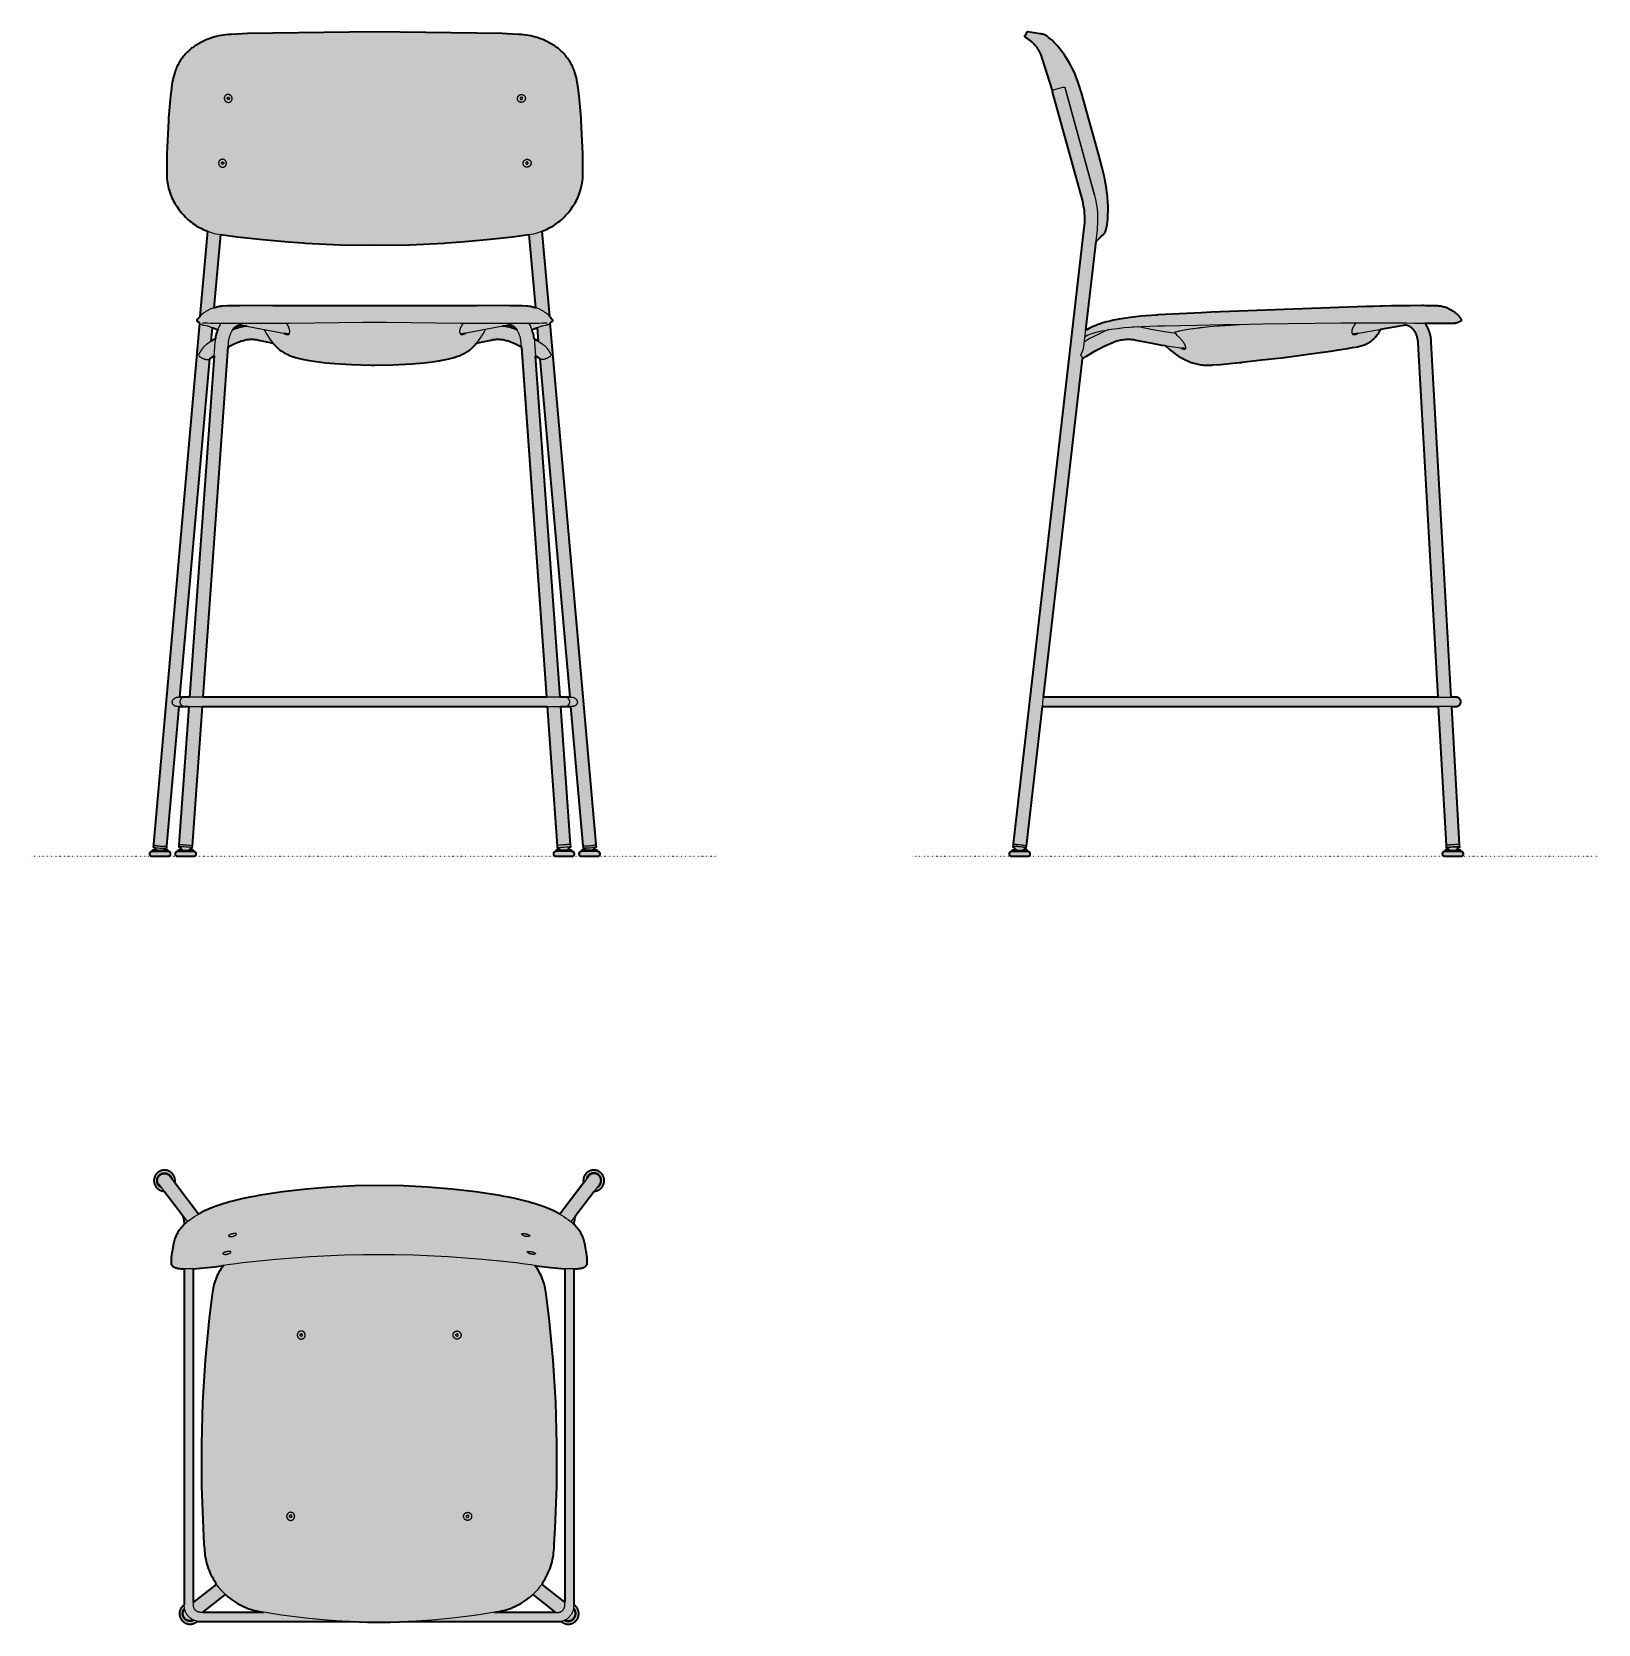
# Model space of a CAD drawing. Header units: millimetres. Extents: x 0 to 1859, y -912 to 978.
import ezdxf

# ---------------------------------------------------------------- set-up
doc = ezdxf.new("R2010")
doc.units = ezdxf.units.MM
doc.linetypes.add('Dots', pattern=[1, 0, -1])
doc.layers.add('Blocks', color=7, linetype='Continuous')
doc.layers.add('Blocks$Fill', color=7, linetype='Continuous', true_color=0xffffff)
for name, color, linetype, lineweight, true_color in [('Blocks$Inner', 7, 'Continuous', 25, 0x007f00), ('Blocks$Outline', 7, 'Continuous', 35, 0xff3f3f), ('Groud', 7, 'Dots', 25, 0x243775)]:
    doc.layers.add(name, color=color, linetype=linetype, lineweight=lineweight, true_color=true_color)

# ---------------------------------------------------------------- blocks, each defined once
blk = doc.blocks.new('Soft Edge 95 Barstool low Top')
at = {"layer": 'Blocks$Fill'}
h = blk.add_hatch(color=256, dxfattribs=at)
h.paths.add_polyline_path([(40.8, -96.4), (41, -95.6), (41, -95.2), (41.1, -94.7), (41.1, -94.3), (41.1, -93.9), (41.1, -93.5), (41.1, -93), (41.1, -92.6), (41, -92.2), (41, -91.7), (40.9, -91.3), (40.8, -90.9), (40.7, -90.5), (40.6, -90.1), (40.5, -89.7), (40.3, -89.3), (40.2, -88.9), (40, -88.5), (39.8, -88.1), (39.6, -87.7), (39.4, -87.3), (39.2, -86.9), (38.9, -86.6), (38.7, -86.2), (38.4, -85.9), (38.1, -85.6), (37.8, -85.2), (37.6, -84.9), (37.2, -84.6), (36.9, -84.3), (36.6, -84.1), (36.3, -83.8), (35.9, -83.5), (35.6, -83.3), (35.2, -83.1), (34.8, -82.8), (34.5, -82.6), (34.1, -82.4), (33.7, -82.3), (33.3, -82.1), (32.9, -81.9), (32.5, -81.8), (32.1, -81.7), (31.7, -81.6), (31.2, -81.5), (30.8, -81.4), (30.4, -81.3), (30, -81.3), (29.5, -81.2), (29.1, -81.2), (28.7, -81.2), (28.2, -81.2), (27.8, -81.2), (27.4, -81.2), (27, -81.3), (26.5, -81.4), (26.1, -81.4), (25.7, -81.5), (25.3, -81.6), (24.9, -81.8), (24.5, -81.9), (24.1, -82), (23.7, -82.2), (23.3, -82.4), (22.9, -82.6), (22.5, -82.8), (22.1, -83), (21.8, -83.2), (21.4, -83.5), (21.1, -83.7), (20.7, -84), (20.4, -84.3), (20.1, -84.6), (19.8, -84.9), (19.5, -85.2), (19.2, -85.5), (18.9, -85.8), (18.6, -86.2), (18.4, -86.5), (18.1, -86.9), (17.9, -87.2), (17.7, -87.6), (17.5, -88), (17.3, -88.4), (17.1, -88.8), (17, -89.2), (16.8, -89.6), (16.7, -90), (16.6, -90.4), (16.5, -90.8), (16.4, -91.2), (16.3, -91.7), (16.2, -92.1), (16.2, -92.5), (16.1, -93), (16.1, -93.4), (16.1, -93.8), (16.1, -94.2), (16.2, -94.7), (16.2, -95.1), (16.3, -95.5), (16.3, -96), (16.4, -96.4), (16.5, -96.8), (16.6, -97.2), (16.8, -97.6), (16.9, -98), (17.1, -98.4), (17.2, -98.8), (17.4, -99.2), (17.6, -99.6), (17.8, -100), (18.1, -100.4), (18.3, -100.7), (18.5, -101.1), (18.8, -101.4), (19.1, -101.7), (19.4, -102.1), (19.6, -102.4), (20, -102.7), (20.3, -103), (20.6, -103.3), (20.9, -103.5), (21.3, -103.8), (21.6, -104), (22, -104.3), (22.4, -104.5), (22.7, -104.7), (23.1, -104.9), (23.5, -105.1), (23.9, -105.3), (24.3, -105.4), (24.7, -105.6), (25.1, -105.7), (25.6, -105.8), (26, -105.9), (26.4, -106), (26.8, -106), (27.2, -106.1), (27.7, -106.1), (28.1, -106.2), (50, -134.8), (50.8, -137.5), (51.1, -138.9), (51.4, -140.2), (51.6, -141.6), (51.8, -143), (51.9, -144.4), (52, -145.8), (49.9, -148), (48.7, -149.4), (47.5, -150.8), (46.6, -152), (45.7, -153.2), (44.9, -154.5), (44.1, -155.8), (43.6, -156.7), (43, -157.7), (42.5, -158.6), (42.1, -159.6), (41.7, -160.6), (41.3, -161.7), (41.2, -161.9), (41, -162.4), (40.1, -165.4), (39.4, -168.5), (39.3, -168.5), (38, -175.6), (37.4, -178.9), (36.9, -182.9), (36.6, -185.1), (36.6, -185.2), (36.4, -187.6), (36.4, -190), (36.4, -191.2), (36.4, -191.5), (36.4, -191.7), (36.4, -191.8), (36.4, -191.9), (36.4, -192), (36.4, -192.1), (36.4, -192.2), (36.4, -192.3), (36.4, -192.4), (36.5, -192.5), (36.5, -192.5), (36.5, -192.6), (36.5, -192.7), (36.6, -192.8), (36.6, -192.9), (36.6, -193), (36.6, -193), (36.7, -193.1), (36.7, -193.2), (36.8, -193.4), (36.9, -193.6), (37, -193.8), (37.2, -194), (37.3, -194.2), (37.4, -194.3), (37.6, -194.5), (37.7, -194.7), (37.8, -194.8), (38, -195), (38.2, -195.1), (38.3, -195.3), (38.5, -195.4), (38.7, -195.6), (38.9, -195.7), (39, -195.8), (39.2, -195.9), (39.4, -196), (39.6, -196.1), (39.8, -196.2), (40.4, -196.5), (41.1, -196.8), (41.7, -197), (42.3, -197.2), (43, -197.4), (43.6, -197.6), (44.3, -197.7), (45, -197.8), (45.6, -197.9), (46.3, -198), (48.6, -198.2), (50.4, -198.3), (52.1, -198.4), (52.1, -597.2), (51.4, -597.7), (51, -597.9), (50.7, -598.2), (50.4, -598.5), (50.1, -598.8), (49.8, -599.1), (49.5, -599.4), (49.2, -599.8), (49, -600.1), (48.7, -600.4), (48.5, -600.8), (48.2, -601.2), (48, -601.5), (47.8, -601.9), (47.6, -602.3), (47.5, -602.7), (47.3, -603.1), (47.2, -603.5), (47, -603.9), (46.9, -604.3), (46.8, -604.7), (46.7, -605.1), (46.6, -605.5), (46.6, -605.9), (46.5, -606.4), (46.5, -606.8), (46.5, -607.2), (46.4, -607.6), (46.5, -608.1), (46.5, -608.5), (46.5, -608.9), (46.6, -609.3), (46.6, -609.8), (46.7, -610.2), (46.8, -610.6), (46.9, -611), (47, -611.4), (47.2, -611.8), (47.3, -612.2), (47.5, -612.6), (47.7, -613), (47.9, -613.4), (48.1, -613.8), (48.3, -614.1), (48.5, -614.5), (48.8, -614.9), (49, -615.2), (49.3, -615.6), (49.6, -615.9), (49.9, -616.2), (50.2, -616.5), (50.5, -616.8), (50.8, -617.1), (51.2, -617.4), (51.5, -617.7), (51.9, -617.9), (52.2, -618.2), (52.6, -618.4), (53, -618.6), (53.4, -618.8), (53.8, -619), (54.2, -619.2), (54.6, -619.3), (55, -619.5), (55.4, -619.6), (55.8, -619.7), (56.2, -619.8), (56.7, -619.9), (57.1, -620), (57.5, -620), (57.9, -620.1), (58.4, -620.1), (58.8, -620.1), (59.3, -620.1), (59.7, -620.1), (60.1, -620.1), (60.6, -620), (61, -619.9), (61.4, -619.9), (61.8, -619.8), (62.3, -619.7), (62.7, -619.5), (63.1, -619.4), (63.5, -619.3), (63.9, -619.1), (64.3, -618.9), (64.7, -618.7), (65.1, -618.5), (65.5, -618.3), (65.8, -618.1), (66.2, -617.8), (66.5, -617.6), (66.9, -617.3), (67.2, -617), (67.5, -616.7), (68.5, -616.9), (69.1, -616.9), (69.8, -617), (70.5, -617), (71.1, -617.1), (249.4, -617.1), (286.9, -617.8), (317.3, -617.1), (496.3, -617), (496.9, -617), (497.6, -616.9), (498.3, -616.9), (498.9, -616.8), (499.2, -616.7), (499.9, -617.3), (500.2, -617.6), (500.6, -617.8), (500.9, -618.1), (501.3, -618.3), (501.7, -618.5), (502, -618.7), (502.4, -618.9), (502.8, -619.1), (503.2, -619.3), (503.6, -619.4), (504.1, -619.5), (504.5, -619.7), (504.9, -619.8), (505.3, -619.9), (505.7, -619.9), (506.2, -620), (506.6, -620.1), (507, -620.1), (507.5, -620.1), (507.9, -620.1), (508.4, -620.1), (508.8, -620.1), (509.2, -620), (509.7, -620), (510.1, -619.9), (510.5, -619.8), (510.9, -619.7), (511.4, -619.6), (511.8, -619.5), (512.2, -619.3), (512.6, -619.2), (513, -619), (513.4, -618.8), (513.8, -618.6), (514.1, -618.4), (514.5, -618.2), (514.9, -617.9), (515.2, -617.7), (515.6, -617.4), (515.9, -617.1), (516.2, -616.8), (516.6, -616.5), (516.9, -616.2), (517.2, -615.9), (517.4, -615.6), (517.7, -615.2), (518, -614.9), (518.2, -614.5), (518.4, -614.1), (518.7, -613.8), (518.9, -613.4), (519.1, -613), (519.2, -612.6), (519.4, -612.2), (519.6, -611.8), (519.7, -611.4), (519.8, -611), (519.9, -610.6), (520, -610.2), (520.1, -609.8), (520.2, -609.3), (520.2, -608.9), (520.3, -608.5), (520.3, -608.1), (520.3, -607.6), (520.3, -607.2), (520.3, -606.8), (520.2, -606.4), (520.2, -605.9), (520.1, -605.5), (520, -605.1), (519.9, -604.7), (519.8, -604.3), (519.7, -603.9), (519.6, -603.5), (519.4, -603.1), (519.3, -602.7), (519.1, -602.3), (518.9, -601.9), (518.7, -601.5), (518.5, -601.2), (518.3, -600.8), (518, -600.4), (517.8, -600.1), (517.5, -599.8), (517.2, -599.4), (516.9, -599.1), (516.7, -598.8), (516.3, -598.5), (516, -598.2), (515.7, -597.9), (515.4, -597.7), (515, -597.4), (514.7, -597.2), (514.7, -198.4), (518.1, -198.2), (520.4, -198), (521.1, -197.9), (521.8, -197.8), (522.4, -197.7), (523.1, -197.6), (523.8, -197.4), (524.4, -197.2), (525, -197), (525.7, -196.8), (526.3, -196.5), (526.9, -196.2), (527.1, -196.1), (527.3, -196), (527.5, -195.9), (527.7, -195.8), (527.9, -195.7), (528.1, -195.6), (528.2, -195.4), (528.4, -195.3), (528.6, -195.1), (528.7, -195), (528.9, -194.8), (529, -194.7), (529.2, -194.5), (529.3, -194.3), (529.5, -194.2), (529.6, -194), (529.7, -193.8), (529.8, -193.6), (529.9, -193.4), (530, -193.2), (530.1, -193.1), (530.1, -193), (530.1, -193), (530.1, -192.9), (530.2, -192.8), (530.2, -192.7), (530.2, -192.6), (530.2, -192.5), (530.3, -192.5), (530.3, -192.4), (530.3, -192.3), (530.3, -192.2), (530.3, -192.1), (530.3, -192), (530.4, -191.9), (530.4, -191.8), (530.4, -191.7), (530.4, -191.5), (530.4, -191.2), (530.4, -190), (530.3, -187.6), (530.1, -185.2), (530.1, -185.1), (529.9, -182.9), (529.3, -178.9), (529.1, -177.7), (528.7, -175.6), (527.4, -168.5), (527.4, -168.5), (526.6, -165.4), (525.7, -162.4), (525.6, -161.9), (525.5, -161.7), (525.1, -160.6), (524.6, -159.6), (524.2, -158.6), (523.7, -157.7), (523.2, -156.7), (522.6, -155.8), (521.8, -154.5), (521, -153.2), (520.2, -152), (519.2, -150.8), (518.1, -149.4), (516.9, -148), (515.6, -146.7), (514.7, -145.8), (515, -143), (515.2, -141.6), (515.4, -140.2), (515.7, -138.9), (516, -137.5), (516.3, -136.1), (516.7, -134.8), (538.6, -106.2), (539.5, -106.1), (539.9, -106), (540.3, -106), (540.8, -105.9), (541.2, -105.8), (541.6, -105.7), (542, -105.6), (542.4, -105.4), (542.8, -105.3), (543.2, -105.1), (543.6, -104.9), (544, -104.7), (544.4, -104.5), (544.7, -104.3), (545.1, -104), (545.5, -103.8), (545.8, -103.5), (546.1, -103.3), (546.5, -103), (546.8, -102.7), (547.1, -102.4), (547.4, -102.1), (547.7, -101.7), (547.9, -101.4), (548.2, -101.1), (548.4, -100.7), (548.7, -100.4), (548.9, -100), (549.1, -99.6), (549.3, -99.2), (549.5, -98.8), (549.7, -98.4), (549.8, -98), (550, -97.6), (550.1, -97.2), (550.2, -96.8), (550.3, -96.4), (550.4, -96), (550.5, -95.5), (550.5, -95.1), (550.6, -94.7), (550.6, -94.2), (550.6, -93.8), (550.6, -93.4), (550.6, -93), (550.6, -92.5), (550.5, -92.1), (550.5, -91.7), (550.4, -91.2), (550.3, -90.8), (550.2, -90.4), (550.1, -90), (549.9, -89.6), (549.8, -89.2), (549.6, -88.8), (549.4, -88.4), (549.2, -88), (549, -87.6), (548.8, -87.2), (548.6, -86.9), (548.4, -86.5), (548.1, -86.2), (547.8, -85.8), (547.6, -85.5), (547.3, -85.2), (547, -84.9), (546.7, -84.6), (546.3, -84.3), (546, -84), (545.7, -83.7), (545.3, -83.5), (545, -83.2), (544.6, -83), (544.2, -82.8), (543.9, -82.6), (543.5, -82.4), (543.1, -82.2), (542.7, -82), (542.3, -81.9), (541.9, -81.8), (541.5, -81.6), (541, -81.5), (540.6, -81.4), (540.2, -81.4), (539.8, -81.3), (539.3, -81.2), (538.9, -81.2), (538.5, -81.2), (538.1, -81.2), (537.6, -81.2), (537.2, -81.2), (536.8, -81.3), (536.3, -81.3), (535.9, -81.4), (535.5, -81.5), (535.1, -81.6), (534.7, -81.7), (534.2, -81.8), (533.8, -81.9), (533.4, -82.1), (533, -82.3), (532.7, -82.4), (532.3, -82.6), (531.9, -82.8), (531.5, -83.1), (531.2, -83.3), (530.8, -83.5), (530.5, -83.8), (530.1, -84.1), (529.8, -84.3), (529.5, -84.6), (529.2, -84.9), (528.9, -85.2), (528.6, -85.6), (528.3, -85.9), (528.1, -86.2), (527.8, -86.6), (527.6, -86.9), (527.4, -87.3), (527.1, -87.7), (526.9, -88.1), (526.8, -88.5), (526.6, -88.9), (526.4, -89.3), (526.3, -89.7), (526.1, -90.1), (526, -90.5), (525.9, -90.9), (525.8, -91.3), (525.8, -91.7), (525.7, -92.2), (525.7, -92.6), (525.6, -93), (525.6, -93.5), (525.6, -93.9), (525.6, -94.3), (525.7, -94.7), (525.7, -95.2), (525.8, -95.6), (525.8, -96), (525.9, -96.4), (497.7, -133.4), (494.3, -131.5), (491.5, -130.1), (488.7, -128.8), (485.8, -127.5), (481.3, -125.6), (476.7, -123.9), (472, -122.3), (467.3, -120.9), (460.8, -119), (444.7, -115), (435, -113.1), (426.6, -111.5), (398.1, -107.1), (369.6, -103.7), (340.9, -101.3), (312.1, -99.8), (283.4, -99.4), (254.6, -99.8), (225.8, -101.3), (197.2, -103.7), (168.6, -107.1), (140.2, -111.5), (131.7, -113.1), (122.1, -115), (112.5, -117.3), (102.6, -119.9), (94.7, -122.3), (90.1, -123.9), (85.5, -125.6), (80.9, -127.5), (78.1, -128.8), (75.3, -130.1), (72.4, -131.5), (69.7, -133), (69.1, -133.4)], flags=0)
h.paths.add_polyline_path([(98.2, -194.6), (95.6, -198.4), (94.5, -200.3), (93.3, -202.3), (92.3, -204.3), (91.3, -206.4), (90.4, -208.4), (89.5, -210.6), (88.7, -212.7), (88, -214.9), (87.3, -217.1), (86.8, -219.3), (86.3, -221.5), (85.9, -223.7), (85.5, -226), (84, -237.8), (76.9, -306.8), (73.8, -356.5), (72.4, -406.3), (72.5, -456.2), (74.4, -506), (76, -533), (76.3, -535.4), (76.6, -537.9), (77, -540.6), (77.5, -543.3), (78.2, -546), (78.9, -548.7), (79.7, -551.3), (80.6, -553.9), (81.6, -556.5), (82.6, -559), (83.8, -561.5), (85, -564), (86.4, -566.4), (87.8, -568.8), (89.3, -571.1), (90.4, -572.7), (63.1, -594.2), (63.1, -198.2), (79.7, -196.8), (88.2, -195.9)], flags=0)
h.paths.add_polyline_path([(100.9, -584.8), (103.9, -587.5), (106, -589.2), (108.2, -590.9), (110.5, -592.5), (112.8, -594), (115.1, -595.5), (117.5, -596.8), (120, -598.1), (122.5, -599.3), (125, -600.4), (127.5, -601.4), (130.1, -602.3), (132.8, -603.2), (135.4, -603.9), (138.1, -604.5), (140.8, -605.1), (146.3, -606.1), (73.9, -606.1)], flags=0)
h.paths.add_polyline_path([(476.3, -572.7), (478.9, -568.8), (480.4, -566.4), (481.7, -564), (482.9, -561.5), (484.1, -559), (485.2, -556.5), (486.2, -553.9), (487, -551.3), (487.9, -548.7), (488.6, -546), (489.2, -543.3), (489.7, -540.6), (490.1, -537.9), (490.4, -535.4), (490.7, -533), (491.2, -525.6), (494.2, -456.2), (494.4, -406.3), (492.9, -356.5), (489.8, -306.8), (485, -257.1), (481.2, -226), (480.9, -223.7), (480.5, -221.5), (480, -219.3), (479.4, -217.1), (478.7, -214.9), (478, -212.7), (477.2, -210.6), (476.4, -208.4), (475.5, -206.4), (474.5, -204.3), (473.4, -202.3), (472.3, -200.3), (471.1, -198.4), (469.8, -196.5), (468.5, -194.6), (487.1, -196.8), (495.4, -197.6), (503.7, -198.2), (503.7, -594.2)], flags=0)
h.paths.add_polyline_path([(420.4, -606.1), (428.6, -604.5), (431.3, -603.9), (434, -603.2), (436.6, -602.3), (439.2, -601.4), (441.7, -600.4), (444.3, -599.3), (446.8, -598.1), (449.2, -596.8), (451.6, -595.5), (454, -594), (456.3, -592.5), (458.5, -590.9), (460.7, -589.2), (462.8, -587.5), (464.9, -585.7), (465.8, -584.8), (492.8, -606.1)], flags=0)
at = {"layer": 'Blocks$Inner'}
for p, q in [((52.1, -598), (52.1, -198.4)), ((63.1, -598), (63.1, -198.2)), ((96.9, -196.5), (98.2, -194.6)), ((468.5, -194.6), (469.8, -196.5)), ((503.7, -598), (503.7, -198.2)), ((514.7, -598), (514.7, -198.4)), ((90.4, -572.7), (63.1, -594.2)), ((73.9, -606.1), (100.9, -584.8)), ((492.8, -606.1), (465.8, -584.8)), ((476.3, -572.7), (503.7, -594.2)), ((67.5, -616.7), (67.2, -617)), ((146.3, -606.1), (71.1, -606.1)), ((420.4, -606.1), (495.6, -606.1)), ((499.2, -616.7), (499.5, -617))]:
    blk.add_line(p, q, dxfattribs=at)
for points in [[(28.1, -106.2), (27.7, -106.1), (27.2, -106.1), (26.8, -106), (26.4, -106), (26, -105.9), (25.6, -105.8), (25.1, -105.7), (24.7, -105.6), (24.3, -105.4), (23.9, -105.3), (23.5, -105.1), (23.1, -104.9), (22.7, -104.7), (22.4, -104.5), (22, -104.3), (21.6, -104), (21.3, -103.8), (20.9, -103.5), (20.6, -103.3), (20.3, -103), (20, -102.7), (19.6, -102.4), (19.4, -102.1), (19.1, -101.7), (18.8, -101.4), (18.5, -101.1), (18.3, -100.7), (18.1, -100.4), (17.8, -100), (17.6, -99.6), (17.4, -99.2), (17.2, -98.8), (17.1, -98.4), (16.9, -98), (16.8, -97.6), (16.6, -97.2), (16.5, -96.8), (16.4, -96.4), (16.3, -96), (16.3, -95.5), (16.2, -95.1), (16.2, -94.7), (16.1, -94.2), (16.1, -93.8), (16.1, -93.4), (16.1, -93), (16.2, -92.5), (16.2, -92.1), (16.3, -91.7), (16.4, -91.2), (16.5, -90.8), (16.6, -90.4), (16.7, -90), (16.8, -89.6), (17, -89.2), (17.1, -88.8), (17.3, -88.4), (17.5, -88), (17.7, -87.6), (17.9, -87.2), (18.1, -86.9), (18.4, -86.5), (18.6, -86.2), (18.9, -85.8), (19.2, -85.5), (19.5, -85.2), (19.8, -84.9), (20.1, -84.6), (20.4, -84.3), (20.7, -84), (21.1, -83.7), (21.4, -83.5), (21.8, -83.2), (22.1, -83), (22.5, -82.8), (22.9, -82.6), (23.3, -82.4), (23.7, -82.2), (24.1, -82), (24.5, -81.9), (24.9, -81.8), (25.3, -81.6), (25.7, -81.5), (26.1, -81.4), (26.5, -81.4), (27, -81.3), (27.4, -81.2), (27.8, -81.2), (28.2, -81.2), (28.7, -81.2), (29.1, -81.2), (29.5, -81.2), (30, -81.3), (30.4, -81.3), (30.8, -81.4), (31.2, -81.5), (31.7, -81.6), (32.1, -81.7), (32.5, -81.8), (32.9, -81.9), (33.3, -82.1), (33.7, -82.3), (34.1, -82.4), (34.5, -82.6), (34.8, -82.8), (35.2, -83.1), (35.6, -83.3), (35.9, -83.5), (36.3, -83.8), (36.6, -84.1), (36.9, -84.3), (37.2, -84.6), (37.6, -84.9), (37.8, -85.2), (38.1, -85.6), (38.4, -85.9), (38.7, -86.2), (38.9, -86.6), (39.2, -86.9), (39.4, -87.3), (39.6, -87.7), (39.8, -88.1), (40, -88.5), (40.2, -88.9), (40.3, -89.3), (40.5, -89.7), (40.6, -90.1), (40.7, -90.5), (40.8, -90.9), (40.9, -91.3), (41, -91.7), (41, -92.2), (41.1, -92.6), (41.1, -93), (41.1, -93.5), (41.1, -93.9), (41.1, -94.3), (41.1, -94.7), (41, -95.2), (41, -95.6), (40.9, -96), (40.8, -96.4)], [(25.1, -102.3), (24.8, -102.1), (24.5, -102), (24.2, -101.8), (24, -101.7), (23.7, -101.5), (23.4, -101.3), (23.2, -101.2), (22.9, -101), (22.7, -100.8), (22.4, -100.6), (22.2, -100.3), (22, -100.1), (21.7, -99.9), (21.5, -99.6), (21.3, -99.4), (21.1, -99.1), (21, -98.9), (20.8, -98.6), (20.6, -98.3), (20.5, -98.1), (20.3, -97.8), (20.2, -97.5), (20, -97.2), (19.9, -96.9), (19.8, -96.6), (19.7, -96.3), (19.6, -96), (19.6, -95.7), (19.5, -95.4), (19.5, -95), (19.4, -94.7), (19.4, -94.4), (19.4, -94.1), (19.4, -93.8), (19.4, -93.4), (19.4, -93.1), (19.4, -92.8), (19.4, -92.5), (19.5, -92.2), (19.5, -91.9), (19.6, -91.6), (19.7, -91.2), (19.8, -90.9), (19.9, -90.6), (20, -90.3), (20.1, -90), (20.2, -89.7), (20.4, -89.5), (20.5, -89.2), (20.7, -88.9), (20.9, -88.6), (21, -88.4), (21.2, -88.1), (21.4, -87.9), (21.6, -87.6), (21.8, -87.4), (22.1, -87.1), (22.3, -86.9), (22.5, -86.7), (22.8, -86.5), (23, -86.3), (23.3, -86.1), (23.5, -85.9), (23.8, -85.8), (24.1, -85.6), (24.4, -85.4), (24.7, -85.3), (24.9, -85.2), (25.2, -85.1), (25.5, -84.9), (25.8, -84.8), (26.1, -84.8), (26.4, -84.7), (26.8, -84.6), (27.1, -84.5), (27.4, -84.5), (27.7, -84.5), (28, -84.4), (28.3, -84.4), (28.7, -84.4), (29, -84.4), (29.3, -84.4), (29.6, -84.5), (29.9, -84.5), (30.2, -84.6), (30.5, -84.6), (30.9, -84.7), (31.2, -84.8), (31.5, -84.9), (31.8, -85), (32.1, -85.1), (32.4, -85.2), (32.7, -85.3), (32.9, -85.5), (33.2, -85.6), (33.5, -85.8), (33.8, -86), (34, -86.1), (34.3, -86.3), (34.5, -86.5), (34.8, -86.7), (35, -87), (35.2, -87.2), (35.4, -87.4), (35.7, -87.6), (35.9, -87.9), (36.1, -88.1), (36.2, -88.4), (36.4, -88.7), (36.6, -88.9), (36.7, -89.2), (36.9, -89.5), (37, -89.8), (37.2, -90.1), (37.3, -90.4), (37.4, -90.7), (37.5, -91), (37.6, -91.3), (37.6, -91.6), (37.7, -91.9), (37.8, -92.2), (37.8, -92.5)], [(22.2, -98.5), (22.1, -98.3), (21.9, -98), (21.7, -97.8), (21.6, -97.6), (21.5, -97.3), (21.3, -97.1), (21.2, -96.8), (21.1, -96.6), (21, -96.3), (20.9, -96.1), (20.8, -95.8), (20.7, -95.5), (20.7, -95.3), (20.6, -95), (20.6, -94.7), (20.5, -94.4), (20.5, -94.2), (20.5, -93.9), (20.5, -93.6), (20.5, -93.3), (20.5, -93.1), (20.5, -92.8), (20.5, -92.5), (20.6, -92.2), (20.6, -91.9), (20.7, -91.7), (20.7, -91.4), (20.8, -91.1), (20.9, -90.9), (21, -90.6), (21.1, -90.4), (21.2, -90.1), (21.3, -89.9), (21.5, -89.6), (21.6, -89.4), (21.7, -89.1), (21.9, -88.9), (22.1, -88.7), (22.2, -88.5), (22.4, -88.2), (22.6, -88), (22.8, -87.8), (23, -87.6), (23.2, -87.4), (23.4, -87.3), (23.6, -87.1), (23.8, -86.9), (24.1, -86.8), (24.3, -86.6), (24.6, -86.5), (24.8, -86.4), (25, -86.2), (25.3, -86.1), (25.6, -86), (25.8, -85.9), (26.1, -85.8), (26.3, -85.8), (26.6, -85.7), (26.9, -85.6), (27.2, -85.6), (27.4, -85.5), (27.7, -85.5), (28, -85.5), (28.3, -85.5), (28.5, -85.5), (28.8, -85.5), (29.1, -85.5), (29.4, -85.5), (29.7, -85.6), (29.9, -85.6), (30.2, -85.7), (30.5, -85.7), (30.7, -85.8), (31, -85.9), (31.3, -86), (31.5, -86.1), (31.8, -86.2), (32, -86.3), (32.3, -86.4), (32.5, -86.6), (32.8, -86.7), (33, -86.9), (33.2, -87), (33.4, -87.2), (33.7, -87.4), (33.9, -87.6), (34.1, -87.8), (34.3, -87.9), (35, -88.8), (69.1, -133.4)], [(544.5, -98.5), (544.7, -98.3), (544.8, -98), (545, -97.8), (545.1, -97.6), (545.3, -97.3), (545.4, -97.1), (545.5, -96.8), (545.6, -96.6), (545.7, -96.3), (545.8, -96.1), (545.9, -95.8), (546, -95.5), (546.1, -95.3), (546.1, -95), (546.2, -94.7), (546.2, -94.4), (546.2, -94.2), (546.3, -93.9), (546.3, -93.6), (546.3, -93.3), (546.3, -93.1), (546.2, -92.8), (546.2, -92.5), (546.2, -92.2), (546.1, -91.9), (546.1, -91.7), (546, -91.4), (545.9, -91.1), (545.8, -90.9), (545.7, -90.6), (545.6, -90.4), (545.5, -90.1), (545.4, -89.9), (545.3, -89.6), (545.1, -89.4), (545, -89.1), (544.8, -88.9), (544.7, -88.7), (544.5, -88.5), (544.3, -88.2), (544.1, -88), (543.9, -87.8), (543.7, -87.6), (543.5, -87.4), (543.3, -87.3), (543.1, -87.1), (542.9, -86.9), (542.7, -86.8), (542.4, -86.6), (542.2, -86.5), (541.9, -86.4), (541.7, -86.2), (541.4, -86.1), (541.2, -86), (540.9, -85.9), (540.7, -85.8), (540.4, -85.8), (540.1, -85.7), (539.8, -85.6), (539.6, -85.6), (539.3, -85.5), (539, -85.5), (538.7, -85.5), (538.5, -85.5), (538.2, -85.5), (537.9, -85.5), (537.6, -85.5), (537.4, -85.5), (537.1, -85.6), (536.8, -85.6), (536.5, -85.7), (536.3, -85.7), (536, -85.8), (535.7, -85.9), (535.5, -86), (535.2, -86.1), (535, -86.2), (534.7, -86.3), (534.5, -86.4), (534.2, -86.6), (534, -86.7), (533.7, -86.9), (533.5, -87), (533.3, -87.2), (533.1, -87.4), (532.9, -87.6), (532.7, -87.8), (532.5, -87.9), (531.8, -88.8), (497.6, -133.4)], [(538.6, -106.2), (539.1, -106.1), (539.5, -106.1), (539.9, -106), (540.3, -106), (540.8, -105.9), (541.2, -105.8), (541.6, -105.7), (542, -105.6), (542.4, -105.4), (542.8, -105.3), (543.2, -105.1), (543.6, -104.9), (544, -104.7), (544.4, -104.5), (544.7, -104.3), (545.1, -104), (545.5, -103.8), (545.8, -103.5), (546.1, -103.3), (546.5, -103), (546.8, -102.7), (547.1, -102.4), (547.4, -102.1), (547.7, -101.7), (547.9, -101.4), (548.2, -101.1), (548.4, -100.7), (548.7, -100.4), (548.9, -100), (549.1, -99.6), (549.3, -99.2), (549.5, -98.8), (549.7, -98.4), (549.8, -98), (550, -97.6), (550.1, -97.2), (550.2, -96.8), (550.3, -96.4), (550.4, -96), (550.5, -95.5), (550.5, -95.1), (550.6, -94.7), (550.6, -94.2), (550.6, -93.8), (550.6, -93.4), (550.6, -93), (550.6, -92.5), (550.5, -92.1), (550.5, -91.7), (550.4, -91.2), (550.3, -90.8), (550.2, -90.4), (550.1, -90), (549.9, -89.6), (549.8, -89.2), (549.6, -88.8), (549.4, -88.4), (549.2, -88), (549, -87.6), (548.8, -87.2), (548.6, -86.9), (548.4, -86.5), (548.1, -86.2), (547.8, -85.8), (547.6, -85.5), (547.3, -85.2), (547, -84.9), (546.7, -84.6), (546.3, -84.3), (546, -84), (545.7, -83.7), (545.3, -83.5), (545, -83.2), (544.6, -83), (544.2, -82.8), (543.9, -82.6), (543.5, -82.4), (543.1, -82.2), (542.7, -82), (542.3, -81.9), (541.9, -81.8), (541.5, -81.6), (541, -81.5), (540.6, -81.4), (540.2, -81.4), (539.8, -81.3), (539.3, -81.2), (538.9, -81.2), (538.5, -81.2), (538.1, -81.2), (537.6, -81.2), (537.2, -81.2), (536.8, -81.3), (536.3, -81.3), (535.9, -81.4), (535.5, -81.5), (535.1, -81.6), (534.7, -81.7), (534.2, -81.8), (533.8, -81.9), (533.4, -82.1), (533, -82.3), (532.7, -82.4), (532.3, -82.6), (531.9, -82.8), (531.5, -83.1), (531.2, -83.3), (530.8, -83.5), (530.5, -83.8), (530.1, -84.1), (529.8, -84.3), (529.5, -84.6), (529.2, -84.9), (528.9, -85.2), (528.6, -85.6), (528.3, -85.9), (528.1, -86.2), (527.8, -86.6), (527.6, -86.9), (527.4, -87.3), (527.1, -87.7), (526.9, -88.1), (526.8, -88.5), (526.6, -88.9), (526.4, -89.3), (526.3, -89.7), (526.1, -90.1), (526, -90.5), (525.9, -90.9), (525.8, -91.3), (525.8, -91.7), (525.7, -92.2), (525.7, -92.6), (525.6, -93), (525.6, -93.5), (525.6, -93.9), (525.6, -94.3), (525.7, -94.7), (525.7, -95.2), (525.8, -95.6), (525.8, -96), (525.9, -96.4)], [(541.6, -102.3), (541.9, -102.1), (542.2, -102), (542.5, -101.8), (542.8, -101.7), (543, -101.5), (543.3, -101.3), (543.6, -101.2), (543.8, -101), (544.1, -100.8), (544.3, -100.6), (544.5, -100.3), (544.8, -100.1), (545, -99.9), (545.2, -99.6), (545.4, -99.4), (545.6, -99.1), (545.8, -98.9), (546, -98.6), (546.1, -98.3), (546.3, -98.1), (546.4, -97.8), (546.6, -97.5), (546.7, -97.2), (546.8, -96.9), (546.9, -96.6), (547, -96.3), (547.1, -96), (547.2, -95.7), (547.2, -95.4), (547.3, -95), (547.3, -94.7), (547.3, -94.4), (547.4, -94.1), (547.4, -93.8), (547.4, -93.4), (547.4, -93.1), (547.3, -92.8), (547.3, -92.5), (547.3, -92.2), (547.2, -91.9), (547.1, -91.6), (547.1, -91.2), (547, -90.9), (546.9, -90.6), (546.8, -90.3), (546.6, -90), (546.5, -89.7), (546.4, -89.5), (546.2, -89.2), (546.1, -88.9), (545.9, -88.6), (545.7, -88.4), (545.5, -88.1), (545.3, -87.9), (545.1, -87.6), (544.9, -87.4), (544.7, -87.1), (544.4, -86.9), (544.2, -86.7), (544, -86.5), (543.7, -86.3), (543.5, -86.1), (543.2, -85.9), (542.9, -85.8), (542.6, -85.6), (542.4, -85.4), (542.1, -85.3), (541.8, -85.2), (541.5, -85.1), (541.2, -84.9), (540.9, -84.8), (540.6, -84.8), (540.3, -84.7), (540, -84.6), (539.7, -84.5), (539.3, -84.5), (539, -84.5), (538.7, -84.4), (538.4, -84.4), (538.1, -84.4), (537.8, -84.4), (537.4, -84.4), (537.1, -84.5), (536.8, -84.5), (536.5, -84.6), (536.2, -84.6), (535.9, -84.7), (535.6, -84.8), (535.3, -84.9), (535, -85), (534.7, -85.1), (534.4, -85.2), (534.1, -85.3), (533.8, -85.5), (533.5, -85.6), (533.2, -85.8), (533, -86), (532.7, -86.1), (532.5, -86.3), (532.2, -86.5), (532, -86.7), (531.7, -87), (531.5, -87.2), (531.3, -87.4), (531.1, -87.6), (530.9, -87.9), (530.7, -88.1), (530.5, -88.4), (530.3, -88.7), (530.2, -88.9), (530, -89.2), (529.8, -89.5), (529.7, -89.8), (529.6, -90.1), (529.5, -90.4), (529.4, -90.7), (529.3, -91), (529.2, -91.3), (529.1, -91.6), (529, -91.9), (529, -92.2), (528.9, -92.5)], [(22, -98.2), (22.1, -98.4), (22.1, -98.4), (22.2, -98.4), (22.2, -98.5), (22.3, -98.5), (22.3, -98.6), (55.8, -142.4)], [(544.7, -98.2), (544.6, -98.4), (544.6, -98.4), (544.5, -98.4), (544.5, -98.5), (544.5, -98.5), (544.5, -98.6), (510.9, -142.4)], [(50, -134.8), (50.4, -136.1), (50.8, -137.5), (51.1, -138.9), (51.4, -140.2), (51.6, -141.6), (51.8, -143), (51.9, -144.4), (52, -145.8)], [(516.7, -134.8), (516.3, -136.1), (516, -137.5), (515.7, -138.9), (515.4, -140.2), (515.2, -141.6), (515, -143), (514.8, -144.4), (514.7, -145.8)], [(469.8, -196.5), (471.1, -198.4), (472.3, -200.3), (473.4, -202.3), (474.5, -204.3), (475.5, -206.4), (476.4, -208.4), (477.2, -210.6), (478, -212.7), (478.7, -214.9), (479.4, -217.1), (480, -219.3), (480.5, -221.5), (480.9, -223.7), (481.2, -226), (481.5, -228.3), (482.7, -237.8), (485, -257.1), (489.8, -306.8), (492.9, -356.5), (494.4, -406.3), (494.2, -456.2), (492.4, -506), (492.4, -506), (491.2, -525.6), (490.9, -530.5), (490.7, -533), (490.4, -535.4), (490.1, -537.9), (489.7, -540.6), (489.2, -543.3), (488.6, -546), (487.9, -548.7), (487, -551.3), (486.2, -553.9), (485.2, -556.5), (484.1, -559), (482.9, -561.5), (481.7, -564), (480.4, -566.4), (478.9, -568.8), (477.5, -571.1), (475.9, -573.4), (474.2, -575.6), (472.5, -577.7), (470.7, -579.8), (468.8, -581.8), (466.9, -583.8), (464.9, -585.7), (462.8, -587.5), (460.7, -589.2), (458.5, -590.9), (456.3, -592.5), (454, -594), (451.6, -595.5), (449.2, -596.8), (446.8, -598.1), (444.3, -599.3), (441.7, -600.4), (439.2, -601.4), (436.6, -602.3), (434, -603.2), (431.3, -603.9), (428.6, -604.5), (425.9, -605.1), (423.2, -605.6), (418.4, -606.4), (399.3, -609.4), (370.4, -613), (346, -615.3), (321.5, -616.9), (297, -617.7), (290.6, -617.8), (286.9, -617.8), (283.4, -617.8), (279.8, -617.8), (276.1, -617.8), (269.7, -617.7), (245.2, -616.9), (220.7, -615.3), (196.4, -613), (167.5, -609.3), (148.3, -606.4), (143.5, -605.6), (140.8, -605.1), (138.1, -604.5), (135.4, -603.9), (132.8, -603.2), (130.1, -602.3), (127.5, -601.4), (125, -600.4), (122.5, -599.3), (120, -598.1), (117.5, -596.8), (115.1, -595.5), (112.8, -594), (110.5, -592.5), (108.2, -590.9), (106, -589.2), (103.9, -587.5), (101.8, -585.7), (99.8, -583.8), (97.9, -581.8), (96, -579.8), (94.2, -577.7), (92.5, -575.6), (90.9, -573.4), (89.3, -571.1), (87.8, -568.8), (86.4, -566.4), (85, -564), (83.8, -561.5), (82.6, -559), (81.6, -556.5), (80.6, -553.9), (79.7, -551.3), (78.9, -548.7), (78.2, -546), (77.5, -543.3), (77, -540.6), (76.6, -537.9), (76.3, -535.4), (76, -533), (75.9, -530.5), (75.5, -525.6), (74.4, -506), (74.4, -506), (72.5, -456.2), (72.4, -406.3), (73.8, -356.5), (76.9, -306.8), (81.7, -257), (84, -237.8), (85.2, -228.3), (85.5, -226), (85.9, -223.7), (86.3, -221.5), (86.8, -219.3), (87.3, -217.1), (88, -214.9), (88.7, -212.7), (89.5, -210.6), (90.4, -208.4), (91.3, -206.4), (92.3, -204.3), (93.3, -202.3), (94.5, -200.3), (95.6, -198.4), (96.9, -196.5)], [(191.3, -278.4), (191.3, -278.4), (191.2, -278.4), (191.2, -278.4), (191.1, -278.4), (191.1, -278.4), (191, -278.4), (191, -278.4), (190.9, -278.4), (190.9, -278.4), (190.8, -278.4), (190.8, -278.4), (190.7, -278.4), (190.7, -278.3), (190.6, -278.3), (190.6, -278.3), (190.5, -278.3), (190.5, -278.3), (190.4, -278.3), (190.4, -278.2), (190.3, -278.2), (190.3, -278.2), (190.3, -278.2), (190.2, -278.1), (190.2, -278.1), (190.1, -278.1), (190.1, -278), (190.1, -278), (190, -278), (190, -277.9), (190, -277.9), (189.9, -277.8), (189.9, -277.8), (189.9, -277.8), (189.8, -277.7), (189.8, -277.7), (189.8, -277.6), (189.8, -277.6), (189.7, -277.5), (189.7, -277.5), (189.7, -277.4), (189.7, -277.4), (189.7, -277.3), (189.7, -277.3), (189.6, -277.2), (189.6, -277.2), (189.6, -277.1), (189.6, -277.1), (189.6, -277), (189.6, -277), (189.6, -276.9), (189.6, -276.9), (189.6, -276.8), (189.6, -276.8), (189.6, -276.7), (189.6, -276.7), (189.6, -276.6), (189.7, -276.6), (189.7, -276.5), (189.7, -276.5), (189.7, -276.4), (189.7, -276.4), (189.7, -276.3), (189.8, -276.3), (189.8, -276.2), (189.8, -276.2), (189.8, -276.1), (189.9, -276.1), (189.9, -276), (189.9, -276), (189.9, -276), (190, -275.9), (190, -275.9), (190, -275.9), (190.1, -275.8), (190.1, -275.8), (190.2, -275.7), (190.2, -275.7), (190.2, -275.7), (190.3, -275.7), (190.3, -275.6), (190.4, -275.6), (190.4, -275.6), (190.5, -275.6), (190.5, -275.5), (190.6, -275.5), (190.6, -275.5), (190.7, -275.5), (190.7, -275.5), (190.8, -275.5), (190.8, -275.4), (190.9, -275.4)], [(191.2, -278.4), (191.2, -278.4), (191.3, -278.4), (191.3, -278.4), (191.4, -278.3), (191.4, -278.3), (191.5, -278.3), (191.5, -278.3), (191.6, -278.3), (191.6, -278.2), (191.7, -278.2), (191.7, -278.2), (191.7, -278.1), (191.8, -278.1), (191.8, -278.1), (191.9, -278), (191.9, -278), (191.9, -278), (192, -277.9), (192, -277.9), (192, -277.8), (192.1, -277.8), (192.1, -277.8), (192.1, -277.7), (192.1, -277.7), (192.2, -277.6), (192.2, -277.6), (192.2, -277.5), (192.2, -277.5), (192.2, -277.4), (192.3, -277.4), (192.3, -277.3), (192.3, -277.3), (192.3, -277.2), (192.3, -277.2), (192.3, -277.1), (192.3, -277.1), (192.3, -277), (192.3, -277), (192.3, -276.9), (192.3, -276.9), (192.3, -276.8), (192.3, -276.7), (192.3, -276.7), (192.3, -276.6), (192.3, -276.6), (192.3, -276.5), (192.2, -276.5), (192.2, -276.4), (192.2, -276.4), (192.2, -276.3), (192.2, -276.3), (192.1, -276.3), (192.1, -276.2), (192.1, -276.2), (192.1, -276.1), (192, -276.1), (192, -276), (192, -276), (191.9, -276), (191.9, -275.9), (191.9, -275.9), (191.8, -275.8), (191.8, -275.8), (191.8, -275.8), (191.7, -275.7), (191.7, -275.7), (191.6, -275.7), (191.6, -275.7), (191.6, -275.6), (191.5, -275.6), (191.5, -275.6), (191.4, -275.6), (191.4, -275.6), (191.3, -275.5), (191.3, -275.5), (191.2, -275.5), (191.2, -275.5), (191.1, -275.5), (191.1, -275.5), (191, -275.5), (191, -275.5), (190.9, -275.5), (190.9, -275.5), (190.8, -275.5), (190.8, -275.5), (190.7, -275.5)], [(375.6, -278.4), (375.5, -278.4), (375.5, -278.4), (375.4, -278.4), (375.4, -278.3), (375.3, -278.3), (375.3, -278.3), (375.2, -278.3), (375.2, -278.3), (375.1, -278.2), (375.1, -278.2), (375, -278.2), (375, -278.1), (375, -278.1), (374.9, -278.1), (374.9, -278), (374.8, -278), (374.8, -278), (374.8, -277.9), (374.7, -277.9), (374.7, -277.8), (374.7, -277.8), (374.6, -277.8), (374.6, -277.7), (374.6, -277.7), (374.6, -277.6), (374.5, -277.6), (374.5, -277.5), (374.5, -277.5), (374.5, -277.4), (374.5, -277.4), (374.5, -277.3), (374.4, -277.3), (374.4, -277.2), (374.4, -277.2), (374.4, -277.1), (374.4, -277.1), (374.4, -277), (374.4, -277), (374.4, -276.9), (374.4, -276.9), (374.4, -276.8), (374.4, -276.7), (374.4, -276.7), (374.4, -276.6), (374.5, -276.6), (374.5, -276.5), (374.5, -276.5), (374.5, -276.4), (374.5, -276.4), (374.5, -276.3), (374.6, -276.3), (374.6, -276.3), (374.6, -276.2), (374.6, -276.2), (374.7, -276.1), (374.7, -276.1), (374.7, -276), (374.8, -276), (374.8, -276), (374.8, -275.9), (374.9, -275.9), (374.9, -275.8), (374.9, -275.8), (375, -275.8), (375, -275.7), (375.1, -275.7), (375.1, -275.7), (375.1, -275.7), (375.2, -275.6), (375.2, -275.6), (375.3, -275.6), (375.3, -275.6), (375.4, -275.6), (375.4, -275.5), (375.5, -275.5), (375.5, -275.5), (375.6, -275.5), (375.6, -275.5), (375.6, -275.5), (375.7, -275.5), (375.7, -275.5), (375.8, -275.5), (375.8, -275.5), (375.9, -275.5), (375.9, -275.5), (376, -275.5)], [(375.4, -278.4), (375.5, -278.4), (375.5, -278.4), (375.6, -278.4), (375.6, -278.4), (375.7, -278.4), (375.7, -278.4), (375.8, -278.4), (375.8, -278.4), (375.9, -278.4), (375.9, -278.4), (376, -278.4), (376, -278.4), (376.1, -278.3), (376.1, -278.3), (376.2, -278.3), (376.2, -278.3), (376.3, -278.3), (376.3, -278.3), (376.3, -278.2), (376.4, -278.2), (376.4, -278.2), (376.5, -278.2), (376.5, -278.1), (376.6, -278.1), (376.6, -278.1), (376.6, -278), (376.7, -278), (376.7, -278), (376.7, -277.9), (376.8, -277.9), (376.8, -277.8), (376.8, -277.8), (376.9, -277.8), (376.9, -277.7), (376.9, -277.7), (376.9, -277.6), (377, -277.6), (377, -277.5), (377, -277.5), (377, -277.4), (377, -277.4), (377.1, -277.3), (377.1, -277.3), (377.1, -277.2), (377.1, -277.2), (377.1, -277.1), (377.1, -277.1), (377.1, -277), (377.1, -277), (377.1, -276.9), (377.1, -276.9), (377.1, -276.8), (377.1, -276.8), (377.1, -276.7), (377.1, -276.7), (377.1, -276.6), (377.1, -276.6), (377.1, -276.5), (377.1, -276.5), (377, -276.4), (377, -276.4), (377, -276.3), (377, -276.3), (377, -276.2), (376.9, -276.2), (376.9, -276.1), (376.9, -276.1), (376.9, -276), (376.8, -276), (376.8, -276), (376.8, -275.9), (376.7, -275.9), (376.7, -275.9), (376.6, -275.8), (376.6, -275.8), (376.6, -275.7), (376.5, -275.7), (376.5, -275.7), (376.4, -275.7), (376.4, -275.6), (376.4, -275.6), (376.3, -275.6), (376.3, -275.6), (376.2, -275.5), (376.2, -275.5), (376.1, -275.5), (376.1, -275.5), (376, -275.5), (376, -275.5), (375.9, -275.4), (375.9, -275.4)], [(179.6, -493), (179.6, -493.1), (179.5, -493.1), (179.5, -493.1), (179.5, -493.2), (179.4, -493.2), (179.4, -493.2), (179.3, -493.3), (179.3, -493.3), (179.2, -493.3), (179.2, -493.3), (179.2, -493.4), (179.1, -493.4), (179.1, -493.4), (179, -493.4), (179, -493.4), (178.9, -493.5), (178.9, -493.5), (178.8, -493.5), (178.8, -493.5), (178.7, -493.5), (178.7, -493.5), (178.6, -493.5), (178.6, -493.5), (178.5, -493.5), (178.5, -493.5), (178.4, -493.5), (178.3, -493.5), (178.3, -493.5), (178.2, -493.5), (178.2, -493.5), (178.1, -493.5), (178.1, -493.5), (178, -493.5), (178, -493.4), (177.9, -493.4), (177.9, -493.4), (177.8, -493.4), (177.8, -493.4), (177.8, -493.3), (177.7, -493.3), (177.7, -493.3), (177.6, -493.3), (177.6, -493.2), (177.5, -493.2), (177.5, -493.2), (177.5, -493.1), (177.4, -493.1), (177.4, -493.1), (177.4, -493), (177.3, -493), (177.3, -492.9), (177.3, -492.9), (177.2, -492.8), (177.2, -492.8), (177.2, -492.8), (177.1, -492.7), (177.1, -492.7), (177.1, -492.6), (177.1, -492.6), (177.1, -492.5), (177, -492.5), (177, -492.4), (177, -492.4), (177, -492.3), (177, -492.3), (177, -492.2), (177, -492.2), (177, -492.1), (177, -492.1), (177, -492), (177, -492), (177, -491.9), (177, -491.9), (177, -491.8), (177, -491.8), (177, -491.7), (177, -491.7), (177, -491.6), (177.1, -491.6), (177.1, -491.5), (177.1, -491.5), (177.1, -491.4), (177.1, -491.4), (177.2, -491.3), (177.2, -491.3), (177.2, -491.2), (177.2, -491.2), (177.3, -491.1), (177.3, -491.1), (177.3, -491.1), (177.4, -491), (177.4, -491)], [(179.5, -493.1), (179.6, -493.1), (179.6, -493), (179.6, -493), (179.6, -492.9), (179.7, -492.9), (179.7, -492.8), (179.7, -492.8), (179.7, -492.7), (179.8, -492.7), (179.8, -492.6), (179.8, -492.6), (179.8, -492.5), (179.8, -492.5), (179.8, -492.4), (179.8, -492.4), (179.8, -492.3), (179.8, -492.3), (179.8, -492.2), (179.8, -492.2), (179.8, -492.1), (179.8, -492.1), (179.8, -492), (179.8, -492), (179.8, -491.9), (179.8, -491.9), (179.8, -491.8), (179.8, -491.8), (179.8, -491.7), (179.8, -491.7), (179.7, -491.6), (179.7, -491.6), (179.7, -491.5), (179.7, -491.5), (179.7, -491.4), (179.6, -491.4), (179.6, -491.3), (179.6, -491.3), (179.5, -491.3), (179.5, -491.2), (179.5, -491.2), (179.4, -491.1), (179.4, -491.1), (179.4, -491.1), (179.3, -491), (179.3, -491), (179.3, -491), (179.2, -490.9), (179.2, -490.9), (179.1, -490.9), (179.1, -490.9), (179, -490.8), (179, -490.8), (178.9, -490.8), (178.9, -490.8), (178.8, -490.8), (178.8, -490.7), (178.7, -490.7), (178.7, -490.7), (178.6, -490.7), (178.6, -490.7), (178.5, -490.7), (178.5, -490.7), (178.4, -490.7), (178.4, -490.7), (178.3, -490.7), (178.3, -490.7), (178.2, -490.7), (178.2, -490.7), (178.1, -490.7), (178.1, -490.7), (178, -490.7), (178, -490.7), (177.9, -490.7), (177.9, -490.7), (177.8, -490.8), (177.8, -490.8), (177.7, -490.8), (177.7, -490.8), (177.6, -490.8), (177.6, -490.9), (177.5, -490.9), (177.5, -490.9), (177.5, -491), (177.4, -491), (177.4, -491), (177.3, -491), (177.3, -491.1)], [(387.2, -493.1), (387.2, -493.1), (387.1, -493), (387.1, -493), (387.1, -492.9), (387.1, -492.9), (387, -492.8), (387, -492.8), (387, -492.7), (387, -492.7), (387, -492.6), (386.9, -492.6), (386.9, -492.5), (386.9, -492.5), (386.9, -492.4), (386.9, -492.4), (386.9, -492.3), (386.9, -492.3), (386.9, -492.2), (386.9, -492.2), (386.9, -492.1), (386.9, -492.1), (386.9, -492), (386.9, -492), (386.9, -491.9), (386.9, -491.9), (386.9, -491.8), (386.9, -491.8), (387, -491.7), (387, -491.7), (387, -491.6), (387, -491.6), (387, -491.5), (387.1, -491.5), (387.1, -491.4), (387.1, -491.4), (387.1, -491.3), (387.2, -491.3), (387.2, -491.3), (387.2, -491.2), (387.3, -491.2), (387.3, -491.1), (387.3, -491.1), (387.4, -491.1), (387.4, -491), (387.4, -491), (387.5, -491), (387.5, -490.9), (387.6, -490.9), (387.6, -490.9), (387.7, -490.9), (387.7, -490.8), (387.7, -490.8), (387.8, -490.8), (387.8, -490.8), (387.9, -490.8), (387.9, -490.7), (388, -490.7), (388, -490.7), (388.1, -490.7), (388.1, -490.7), (388.2, -490.7), (388.2, -490.7), (388.3, -490.7), (388.3, -490.7), (388.4, -490.7), (388.5, -490.7), (388.5, -490.7), (388.6, -490.7), (388.6, -490.7), (388.7, -490.7), (388.7, -490.7), (388.8, -490.7), (388.8, -490.7), (388.9, -490.7), (388.9, -490.8), (389, -490.8), (389, -490.8), (389, -490.8), (389.1, -490.8), (389.1, -490.9), (389.2, -490.9), (389.2, -490.9), (389.3, -491), (389.3, -491), (389.4, -491), (389.4, -491), (389.4, -491.1)], [(387.2, -493), (387.2, -493.1), (387.2, -493.1), (387.2, -493.1), (387.3, -493.2), (387.3, -493.2), (387.4, -493.2), (387.4, -493.3), (387.4, -493.3), (387.5, -493.3), (387.5, -493.3), (387.6, -493.4), (387.6, -493.4), (387.7, -493.4), (387.7, -493.4), (387.8, -493.4), (387.8, -493.5), (387.9, -493.5), (387.9, -493.5), (388, -493.5), (388, -493.5), (388.1, -493.5), (388.1, -493.5), (388.2, -493.5), (388.2, -493.5), (388.3, -493.5), (388.3, -493.5), (388.4, -493.5), (388.4, -493.5), (388.5, -493.5), (388.5, -493.5), (388.6, -493.5), (388.6, -493.5), (388.7, -493.5), (388.7, -493.4), (388.8, -493.4), (388.8, -493.4), (388.9, -493.4), (388.9, -493.4), (389, -493.3), (389, -493.3), (389.1, -493.3), (389.1, -493.3), (389.2, -493.2), (389.2, -493.2), (389.2, -493.2), (389.3, -493.1), (389.3, -493.1), (389.3, -493.1), (389.4, -493), (389.4, -493), (389.4, -492.9), (389.5, -492.9), (389.5, -492.8), (389.5, -492.8), (389.6, -492.8), (389.6, -492.7), (389.6, -492.7), (389.6, -492.6), (389.6, -492.6), (389.7, -492.5), (389.7, -492.5), (389.7, -492.4), (389.7, -492.4), (389.7, -492.3), (389.7, -492.3), (389.7, -492.2), (389.7, -492.2), (389.8, -492.1), (389.8, -492.1), (389.8, -492), (389.8, -492), (389.8, -491.9), (389.7, -491.9), (389.7, -491.8), (389.7, -491.8), (389.7, -491.7), (389.7, -491.7), (389.7, -491.6), (389.7, -491.6), (389.7, -491.5), (389.6, -491.5), (389.6, -491.4), (389.6, -491.4), (389.6, -491.3), (389.6, -491.3), (389.5, -491.2), (389.5, -491.2), (389.5, -491.1), (389.4, -491.1), (389.4, -491.1), (389.4, -491), (389.4, -491)], [(67.2, -617), (66.9, -617.3), (66.5, -617.6), (66.2, -617.8), (65.8, -618.1), (65.5, -618.3), (65.1, -618.5), (64.7, -618.7), (64.3, -618.9), (63.9, -619.1), (63.5, -619.3), (63.1, -619.4), (62.7, -619.5), (62.3, -619.7), (61.8, -619.8), (61.4, -619.9), (61, -619.9), (60.6, -620), (60.1, -620.1), (59.7, -620.1), (59.3, -620.1), (58.8, -620.1), (58.4, -620.1), (57.9, -620.1), (57.5, -620), (57.1, -620), (56.7, -619.9), (56.2, -619.8), (55.8, -619.7), (55.4, -619.6), (55, -619.5), (54.6, -619.3), (54.2, -619.2), (53.8, -619), (53.4, -618.8), (53, -618.6), (52.6, -618.4), (52.2, -618.2), (51.9, -617.9), (51.5, -617.7), (51.2, -617.4), (50.8, -617.1), (50.5, -616.8), (50.2, -616.5), (49.9, -616.2), (49.6, -615.9), (49.3, -615.6), (49, -615.2), (48.8, -614.9), (48.5, -614.5), (48.3, -614.1), (48.1, -613.8), (47.9, -613.4), (47.7, -613), (47.5, -612.6), (47.3, -612.2), (47.2, -611.8), (47, -611.4), (46.9, -611), (46.8, -610.6), (46.7, -610.2), (46.6, -609.8), (46.6, -609.3), (46.5, -608.9), (46.5, -608.5), (46.5, -608.1), (46.4, -607.6), (46.5, -607.2), (46.5, -606.8), (46.5, -606.4), (46.6, -605.9), (46.6, -605.5), (46.7, -605.1), (46.8, -604.7), (46.9, -604.3), (47, -603.9), (47.2, -603.5), (47.3, -603.1), (47.5, -602.7), (47.6, -602.3), (47.8, -601.9), (48, -601.5), (48.2, -601.2), (48.5, -600.8), (48.7, -600.4), (49, -600.1), (49.2, -599.8), (49.5, -599.4), (49.8, -599.1), (50.1, -598.8), (50.4, -598.5), (50.7, -598.2), (51, -597.9), (51.4, -597.7), (51.7, -597.4), (52.1, -597.2)], [(63.7, -615.6), (63.4, -615.7), (63.2, -615.9), (62.9, -616), (62.6, -616.1), (62.3, -616.3), (62, -616.4), (61.7, -616.5), (61.4, -616.6), (61.1, -616.6), (60.7, -616.7), (60.4, -616.8), (60.1, -616.8), (59.8, -616.8), (59.5, -616.9), (59.1, -616.9), (58.8, -616.9), (58.5, -616.9), (58.2, -616.8), (57.9, -616.8), (57.5, -616.8), (57.2, -616.7), (56.9, -616.7), (56.6, -616.6), (56.3, -616.5), (56, -616.4), (55.7, -616.3), (55.4, -616.2), (55.1, -616), (54.8, -615.9), (54.5, -615.7), (54.2, -615.6), (53.9, -615.4), (53.7, -615.2), (53.4, -615.1), (53.2, -614.9), (52.9, -614.7), (52.7, -614.4), (52.4, -614.2), (52.2, -614), (52, -613.7), (51.8, -613.5), (51.6, -613.3), (51.4, -613), (51.2, -612.7), (51, -612.5), (50.9, -612.2), (50.7, -611.9), (50.6, -611.6), (50.5, -611.3), (50.3, -611), (50.2, -610.7), (50.1, -610.4), (50, -610.1), (49.9, -609.8), (49.9, -609.5), (49.8, -609.2), (49.8, -608.8), (49.7, -608.5), (49.7, -608.2), (49.7, -607.9), (49.7, -607.5), (49.7, -607.2), (49.7, -606.9), (49.7, -606.6), (49.8, -606.3), (49.8, -605.9), (49.9, -605.6), (50, -605.3), (50.1, -605), (50.2, -604.7), (50.3, -604.4), (50.4, -604.1), (50.5, -603.8), (50.6, -603.5), (50.8, -603.2), (51, -602.9), (51.1, -602.7), (51.3, -602.4), (51.5, -602.1), (51.7, -601.9), (51.9, -601.6), (52.1, -601.4), (52.3, -601.1)], [(62.4, -614.9), (62.1, -615), (61.8, -615.1), (61.6, -615.2), (61.3, -615.3), (61.1, -615.4), (60.8, -615.5), (60.5, -615.6), (60.2, -615.6), (60, -615.7), (59.7, -615.7), (59.4, -615.7), (59.1, -615.7), (58.8, -615.7), (58.6, -615.7), (58.3, -615.7), (58, -615.7), (57.7, -615.7), (57.5, -615.6), (57.2, -615.6), (56.9, -615.5), (56.6, -615.4), (56.4, -615.4), (56.1, -615.3), (55.8, -615.2), (55.6, -615.1), (55.3, -614.9), (55.1, -614.8), (54.8, -614.7), (54.6, -614.5), (54.4, -614.4), (54.1, -614.2), (53.9, -614.1), (53.7, -613.9), (53.5, -613.7), (53.3, -613.5), (53.1, -613.3), (52.9, -613.1), (52.7, -612.9), (52.5, -612.7), (52.4, -612.5), (52.2, -612.2), (52, -612), (51.9, -611.8), (51.8, -611.5), (51.6, -611.3), (51.5, -611), (51.4, -610.8), (51.3, -610.5), (51.2, -610.3), (51.1, -610), (51.1, -609.7), (51, -609.4), (50.9, -609.2), (50.9, -608.9), (50.8, -608.6), (50.8, -608.3), (50.8, -608.1), (50.8, -607.8), (50.8, -607.5), (50.8, -607.2), (50.8, -606.9), (50.9, -606.7), (50.9, -606.4), (51, -606.1), (51, -605.8), (51.1, -605.6), (51.2, -605.3), (51.3, -605), (51.4, -604.8), (51.5, -604.5), (51.6, -604.3), (51.7, -604), (51.8, -603.8), (52, -603.5), (52.1, -603.3), (52.3, -603.1), (52.5, -602.8), (52.6, -602.6)], [(249.4, -617.1), (71.1, -617.1), (70.5, -617), (69.8, -617), (69.1, -616.9), (68.5, -616.9), (67.8, -616.8), (67.2, -616.6), (66.5, -616.5), (65.9, -616.3), (65.2, -616.1), (64.6, -615.9), (64, -615.7), (63.4, -615.4), (62.8, -615.1), (62.2, -614.8), (61.6, -614.5), (61, -614.2), (60.5, -613.8), (59.9, -613.4), (59.4, -613), (58.9, -612.6), (58.4, -612.1), (57.9, -611.7), (57.4, -611.2), (57, -610.7), (56.5, -610.2), (56.1, -609.7), (55.7, -609.2), (55.3, -608.6), (55, -608.1), (54.6, -607.5), (54.3, -606.9), (54, -606.3), (53.7, -605.7), (53.4, -605.1), (53.2, -604.5), (53, -603.9), (52.8, -603.2), (52.6, -602.6), (52.5, -601.9), (52.3, -601.3), (52.2, -600.6), (52.2, -600), (52.1, -599.3), (52.1, -598.6), (52.1, -598)], [(71.1, -606.1), (70.9, -606.1), (70.6, -606.1), (70.4, -606), (70.1, -606), (69.9, -606), (69.6, -605.9), (69.4, -605.9), (69.1, -605.8), (68.9, -605.8), (68.7, -605.7), (68.4, -605.6), (68.2, -605.5), (67.9, -605.4), (67.7, -605.3), (67.5, -605.2), (67.3, -605.1), (67, -605), (66.8, -604.8), (66.6, -604.7), (66.4, -604.6), (66.2, -604.4), (66, -604.2), (65.8, -604.1), (65.6, -603.9), (65.4, -603.7), (65.2, -603.5), (65.1, -603.3), (64.9, -603.1), (64.7, -602.9), (64.5, -602.6), (64.4, -602.4), (64.2, -602.2), (64.1, -601.9), (64, -601.7), (63.8, -601.4), (63.7, -601.2), (63.6, -600.9), (63.5, -600.7), (63.4, -600.4), (63.4, -600.2), (63.3, -599.9), (63.2, -599.6), (63.2, -599.3), (63.1, -599.1), (63.1, -598.8), (63.1, -598.5), (63.1, -598.2), (63.1, -598)], [(317.3, -617.1), (495.6, -617.1), (496.3, -617), (496.9, -617), (497.6, -616.9), (498.3, -616.9), (498.9, -616.8), (499.6, -616.6), (500.2, -616.5), (500.9, -616.3), (501.5, -616.1), (502.1, -615.9), (502.7, -615.7), (503.4, -615.4), (504, -615.1), (504.6, -614.8), (505.1, -614.5), (505.7, -614.2), (506.3, -613.8), (506.8, -613.4), (507.3, -613), (507.9, -612.6), (508.4, -612.1), (508.8, -611.7), (509.3, -611.2), (509.8, -610.7), (510.2, -610.2), (510.6, -609.7), (511, -609.2), (511.4, -608.6), (511.8, -608.1), (512.1, -607.5), (512.4, -606.9), (512.7, -606.3), (513, -605.7), (513.3, -605.1), (513.5, -604.5), (513.7, -603.9), (513.9, -603.2), (514.1, -602.6), (514.3, -601.9), (514.4, -601.3), (514.5, -600.6), (514.6, -600), (514.6, -599.3), (514.7, -598.6), (514.7, -598)], [(495.6, -606.1), (495.8, -606.1), (496.1, -606.1), (496.4, -606), (496.6, -606), (496.9, -606), (497.1, -605.9), (497.3, -605.9), (497.6, -605.8), (497.8, -605.8), (498.1, -605.7), (498.3, -605.6), (498.6, -605.5), (498.8, -605.4), (499, -605.3), (499.2, -605.2), (499.5, -605.1), (499.7, -605), (499.9, -604.8), (500.1, -604.7), (500.3, -604.6), (500.5, -604.4), (500.7, -604.2), (500.9, -604.1), (501.1, -603.9), (501.3, -603.7), (501.5, -603.5), (501.7, -603.3), (501.9, -603.1), (502, -602.9), (502.2, -602.6), (502.3, -602.4), (502.5, -602.2), (502.6, -601.9), (502.8, -601.7), (502.9, -601.4), (503, -601.2), (503.1, -600.9), (503.2, -600.7), (503.3, -600.4), (503.4, -600.2), (503.4, -599.9), (503.5, -599.6), (503.6, -599.3), (503.6, -599.1), (503.6, -598.8), (503.7, -598.5), (503.7, -598.2), (503.7, -598)], [(499.5, -617), (499.9, -617.3), (500.2, -617.6), (500.6, -617.8), (500.9, -618.1), (501.3, -618.3), (501.7, -618.5), (502, -618.7), (502.4, -618.9), (502.8, -619.1), (503.2, -619.3), (503.6, -619.4), (504.1, -619.5), (504.5, -619.7), (504.9, -619.8), (505.3, -619.9), (505.7, -619.9), (506.2, -620), (506.6, -620.1), (507, -620.1), (507.5, -620.1), (507.9, -620.1), (508.4, -620.1), (508.8, -620.1), (509.2, -620), (509.7, -620), (510.1, -619.9), (510.5, -619.8), (510.9, -619.7), (511.4, -619.6), (511.8, -619.5), (512.2, -619.3), (512.6, -619.2), (513, -619), (513.4, -618.8), (513.8, -618.6), (514.1, -618.4), (514.5, -618.2), (514.9, -617.9), (515.2, -617.7), (515.6, -617.4), (515.9, -617.1), (516.2, -616.8), (516.6, -616.5), (516.9, -616.2), (517.2, -615.9), (517.4, -615.6), (517.7, -615.2), (518, -614.9), (518.2, -614.5), (518.4, -614.1), (518.7, -613.8), (518.9, -613.4), (519.1, -613), (519.2, -612.6), (519.4, -612.2), (519.6, -611.8), (519.7, -611.4), (519.8, -611), (519.9, -610.6), (520, -610.2), (520.1, -609.8), (520.2, -609.3), (520.2, -608.9), (520.3, -608.5), (520.3, -608.1), (520.3, -607.6), (520.3, -607.2), (520.3, -606.8), (520.2, -606.4), (520.2, -605.9), (520.1, -605.5), (520, -605.1), (519.9, -604.7), (519.8, -604.3), (519.7, -603.9), (519.6, -603.5), (519.4, -603.1), (519.3, -602.7), (519.1, -602.3), (518.9, -601.9), (518.7, -601.5), (518.5, -601.2), (518.3, -600.8), (518, -600.4), (517.8, -600.1), (517.5, -599.8), (517.2, -599.4), (516.9, -599.1), (516.7, -598.8), (516.3, -598.5), (516, -598.2), (515.7, -597.9), (515.4, -597.7), (515, -597.4), (514.7, -597.2)], [(503, -615.6), (503.3, -615.7), (503.6, -615.9), (503.9, -616), (504.2, -616.1), (504.4, -616.3), (504.8, -616.4), (505.1, -616.5), (505.4, -616.6), (505.7, -616.6), (506, -616.7), (506.3, -616.8), (506.6, -616.8), (506.9, -616.8), (507.3, -616.9), (507.6, -616.9), (507.9, -616.9), (508.2, -616.9), (508.6, -616.8), (508.9, -616.8), (509.2, -616.8), (509.5, -616.7), (509.8, -616.7), (510.1, -616.6), (510.5, -616.5), (510.8, -616.4), (511.1, -616.3), (511.4, -616.2), (511.7, -616), (511.9, -615.9), (512.2, -615.7), (512.5, -615.6), (512.8, -615.4), (513.1, -615.2), (513.3, -615.1), (513.6, -614.9), (513.8, -614.7), (514.1, -614.4), (514.3, -614.2), (514.5, -614), (514.7, -613.7), (514.9, -613.5), (515.1, -613.3), (515.3, -613), (515.5, -612.7), (515.7, -612.5), (515.9, -612.2), (516, -611.9), (516.1, -611.6), (516.3, -611.3), (516.4, -611), (516.5, -610.7), (516.6, -610.4), (516.7, -610.1), (516.8, -609.8), (516.9, -609.5), (516.9, -609.2), (517, -608.8), (517, -608.5), (517, -608.2), (517, -607.9), (517.1, -607.5), (517, -607.2), (517, -606.9), (517, -606.6), (517, -606.3), (516.9, -605.9), (516.8, -605.6), (516.8, -605.3), (516.7, -605), (516.6, -604.7), (516.5, -604.4), (516.4, -604.1), (516.2, -603.8), (516.1, -603.5), (515.9, -603.2), (515.8, -602.9), (515.6, -602.7), (515.4, -602.4), (515.2, -602.1), (515, -601.9), (514.8, -601.6), (514.6, -601.4), (514.4, -601.1)], [(504.4, -614.9), (504.6, -615), (504.9, -615.1), (505.2, -615.2), (505.4, -615.3), (505.7, -615.4), (506, -615.5), (506.2, -615.6), (506.5, -615.6), (506.8, -615.7), (507, -615.7), (507.3, -615.7), (507.6, -615.7), (507.9, -615.7), (508.2, -615.7), (508.4, -615.7), (508.7, -615.7), (509, -615.7), (509.3, -615.6), (509.5, -615.6), (509.8, -615.5), (510.1, -615.4), (510.4, -615.4), (510.6, -615.3), (510.9, -615.2), (511.1, -615.1), (511.4, -614.9), (511.6, -614.8), (511.9, -614.7), (512.1, -614.5), (512.4, -614.4), (512.6, -614.2), (512.8, -614.1), (513, -613.9), (513.2, -613.7), (513.5, -613.5), (513.7, -613.3), (513.8, -613.1), (514, -612.9), (514.2, -612.7), (514.4, -612.5), (514.5, -612.2), (514.7, -612), (514.8, -611.8), (515, -611.5), (515.1, -611.3), (515.2, -611), (515.3, -610.8), (515.4, -610.5), (515.5, -610.3), (515.6, -610), (515.7, -609.7), (515.7, -609.4), (515.8, -609.2), (515.8, -608.9), (515.9, -608.6), (515.9, -608.3), (515.9, -608.1), (515.9, -607.8), (515.9, -607.5), (515.9, -607.2), (515.9, -606.9), (515.9, -606.7), (515.8, -606.4), (515.8, -606.1), (515.7, -605.8), (515.6, -605.6), (515.6, -605.3), (515.5, -605), (515.4, -604.8), (515.3, -604.5), (515.1, -604.3), (515, -604), (514.9, -603.8), (514.7, -603.5), (514.6, -603.3), (514.4, -603.1), (514.3, -602.8), (514.1, -602.6)]]:
    blk.add_lwpolyline(points, dxfattribs=at)
for points in [[(38, -175.6), (39.3, -168.5), (39.4, -168.5), (40.1, -165.4), (41, -162.4), (41.2, -161.9), (41.3, -161.7), (41.7, -160.6), (42.1, -159.6), (42.5, -158.6), (43, -157.7), (43.6, -156.7), (44.1, -155.8), (44.9, -154.5), (45.7, -153.2), (46.6, -152), (47.5, -150.8), (48.7, -149.4), (49.9, -148), (51.1, -146.7), (52.4, -145.4), (53.7, -144.2), (55.1, -143), (56.5, -141.8), (59, -139.9), (61.6, -138.1), (64.2, -136.3), (66.9, -134.6), (69.7, -133), (72.4, -131.5), (75.3, -130.1), (78.1, -128.8), (80.9, -127.5), (85.5, -125.6), (90.1, -123.9), (94.7, -122.3), (99.4, -120.9), (102.6, -119.9), (105.9, -119), (109.2, -118.2), (112.5, -117.3), (122.1, -115), (131.7, -113.1), (135.4, -112.4), (140.2, -111.5), (168.6, -107.1), (197.2, -103.7), (225.8, -101.3), (254.6, -99.8), (283.4, -99.4), (312.1, -99.8), (340.9, -101.3), (369.6, -103.7), (398.1, -107.1), (426.6, -111.5), (431.3, -112.4), (435, -113.1), (444.7, -115), (454.3, -117.3), (457.6, -118.2), (460.8, -119), (464.1, -119.9), (467.3, -120.9), (472, -122.3), (476.7, -123.9), (481.3, -125.6), (485.8, -127.5), (488.7, -128.8), (491.5, -130.1), (494.3, -131.5), (497.1, -133), (499.8, -134.6), (502.5, -136.3), (505.1, -138.1), (507.7, -139.9), (510.2, -141.8), (511.6, -143), (513, -144.2), (514.3, -145.4), (515.6, -146.7), (516.9, -148), (518.1, -149.4), (519.2, -150.8), (520.2, -152), (521, -153.2), (521.8, -154.5), (522.6, -155.8), (523.2, -156.7), (523.7, -157.7), (524.2, -158.6), (524.6, -159.6), (525.1, -160.6), (525.5, -161.7), (525.6, -161.9), (525.7, -162.4), (526.6, -165.4), (527.4, -168.5), (527.4, -168.5), (528.7, -175.6), (529.1, -177.7), (529.3, -178.9), (529.9, -182.9), (530.1, -185.1), (530.1, -185.1), (530.1, -185.2), (530.3, -187.6), (530.4, -190), (530.4, -191.2), (530.4, -191.5), (530.4, -191.7), (530.4, -191.8), (530.4, -191.9), (530.3, -192), (530.3, -192.1), (530.3, -192.2), (530.3, -192.3), (530.3, -192.4), (530.3, -192.5), (530.2, -192.5), (530.2, -192.6), (530.2, -192.7), (530.2, -192.8), (530.1, -192.9), (530.1, -193), (530.1, -193), (530.1, -193.1), (530, -193.2), (529.9, -193.4), (529.8, -193.6), (529.7, -193.8), (529.6, -194), (529.5, -194.2), (529.3, -194.3), (529.2, -194.5), (529, -194.7), (528.9, -194.8), (528.7, -195), (528.6, -195.1), (528.4, -195.3), (528.2, -195.4), (528.1, -195.6), (527.9, -195.7), (527.7, -195.8), (527.5, -195.9), (527.3, -196), (527.1, -196.1), (526.9, -196.2), (526.3, -196.5), (525.7, -196.8), (525, -197), (524.4, -197.2), (523.8, -197.4), (523.1, -197.6), (522.4, -197.7), (521.8, -197.8), (521.1, -197.9), (520.4, -198), (519.8, -198.1), (518.1, -198.2), (516.4, -198.3), (513.6, -198.4), (510.6, -198.4), (507.4, -198.4), (504, -198.2), (495.4, -197.6), (487.1, -196.8), (469.8, -194.8), (465.4, -194.2), (463.3, -193.8), (453, -192.4), (445.8, -191.4), (426.5, -189.1), (406.1, -187.1), (365.3, -184.1), (324.3, -182.3), (302.1, -181.9), (293.6, -181.8), (283.4, -181.8), (273.1, -181.8), (264.6, -181.9), (242.4, -182.3), (201.5, -184.1), (160.6, -187.1), (125.1, -190.9), (121, -191.4), (113.7, -192.4), (103.5, -193.8), (101.3, -194.2), (88.2, -195.9), (79.7, -196.8), (71.4, -197.6), (62.7, -198.2), (59.4, -198.4), (56.1, -198.4), (53.2, -198.4), (50.4, -198.3), (48.6, -198.2), (47, -198.1), (46.3, -198), (45.6, -197.9), (45, -197.8), (44.3, -197.7), (43.6, -197.6), (43, -197.4), (42.3, -197.2), (41.7, -197), (41.1, -196.8), (40.4, -196.5), (39.8, -196.2), (39.6, -196.1), (39.4, -196), (39.2, -195.9), (39, -195.8), (38.9, -195.7), (38.7, -195.6), (38.5, -195.4), (38.3, -195.3), (38.2, -195.1), (38, -195), (37.8, -194.8), (37.7, -194.7), (37.6, -194.5), (37.4, -194.3), (37.3, -194.2), (37.2, -194), (37, -193.8), (36.9, -193.6), (36.8, -193.4), (36.7, -193.2), (36.7, -193.1), (36.6, -193), (36.6, -193), (36.6, -192.9), (36.6, -192.8), (36.5, -192.7), (36.5, -192.6), (36.5, -192.5), (36.5, -192.5), (36.4, -192.4), (36.4, -192.3), (36.4, -192.2), (36.4, -192.1), (36.4, -192), (36.4, -191.9), (36.4, -191.8), (36.4, -191.7), (36.4, -191.5), (36.4, -191.2), (36.4, -190), (36.4, -187.6), (36.6, -185.2), (36.6, -185.1), (36.6, -185.1), (36.9, -182.9), (37.4, -178.9), (37.7, -177.7)], [(110.2, -156.7), (109.8, -156.8), (109.1, -156.9), (108.8, -157), (108.4, -157.1), (108, -157.2), (107.6, -157.3), (107.2, -157.4), (106.8, -157.6), (106.4, -157.7), (106.2, -157.8), (106, -157.9), (105.9, -157.9), (105.7, -158), (105.6, -158.1), (105.5, -158.2), (105.3, -158.3), (105.3, -158.3), (105.2, -158.3), (105.2, -158.4), (105.1, -158.4), (105.1, -158.4), (105, -158.5), (105, -158.5), (104.9, -158.5), (104.9, -158.6), (104.9, -158.6), (104.9, -158.6), (104.8, -158.6), (104.8, -158.7), (104.8, -158.7), (104.8, -158.7), (104.8, -158.7), (104.8, -158.7), (104.8, -158.7), (104.7, -158.8), (104.7, -158.8), (104.7, -158.8), (104.7, -158.8), (104.7, -158.8), (104.7, -158.8), (104.7, -158.9), (104.7, -158.9), (104.7, -158.9), (104.7, -158.9), (104.7, -158.9), (104.7, -159.1), (104.7, -159.1), (104.7, -159.2), (104.7, -159.2), (104.7, -159.2), (104.8, -159.3), (104.8, -159.3), (104.8, -159.3), (104.8, -159.4), (104.8, -159.4), (104.9, -159.4), (104.9, -159.5), (104.9, -159.5), (105, -159.5), (105, -159.6), (105, -159.6), (105, -159.6), (105.1, -159.6), (105.1, -159.7), (105.1, -159.7), (105.2, -159.7), (105.2, -159.7), (105.2, -159.8), (105.3, -159.8), (105.3, -159.8), (105.4, -159.8), (105.4, -159.8), (105.4, -159.8), (105.5, -159.8), (105.5, -159.9), (105.6, -159.9), (105.6, -159.9), (105.6, -159.9), (105.7, -159.9), (105.7, -159.9), (106, -159.9), (106.4, -160), (106.7, -160), (107, -160), (107.4, -160), (107.7, -160), (108, -160), (108.4, -160), (108.7, -160), (109, -159.9), (109.4, -159.9), (109.7, -159.8), (110, -159.7), (110.4, -159.6), (110.7, -159.5), (111, -159.4), (111.3, -159.3), (111.7, -159.2), (112, -159), (112.3, -158.9), (112.6, -158.7), (112.9, -158.6), (113.2, -158.4), (113.4, -158.2), (113.5, -158.2), (113.5, -158.1), (113.6, -158.1), (113.6, -158.1), (113.6, -158.1), (113.6, -158), (113.7, -158), (113.7, -158), (113.7, -158), (113.8, -157.9), (113.8, -157.9), (113.8, -157.9), (113.8, -157.8), (113.9, -157.8), (113.9, -157.8), (113.9, -157.7), (113.9, -157.7), (113.9, -157.7), (114, -157.6), (114, -157.6), (114, -157.5), (114, -157.5), (114, -157.5), (114, -157.4), (114, -157.4), (114, -157.4), (114.1, -157.3), (114.1, -157.3), (114.1, -157.2), (114.1, -157.2), (114.1, -157.1), (114.1, -157.1), (114.1, -157.1), (114.1, -157), (114.1, -157), (114.1, -157), (114, -157), (114, -157), (114, -157), (114, -157), (114, -157), (114, -157), (114, -157), (114, -157), (114, -156.9), (114, -156.9), (114, -156.9), (114, -156.9), (114, -156.9), (114, -156.9), (114, -156.9), (114, -156.9), (114, -156.9), (114, -156.9), (114, -156.9), (114, -156.9), (113.9, -156.8), (113.9, -156.8), (113.9, -156.8), (113.9, -156.8), (113.9, -156.8), (113.9, -156.8), (113.9, -156.8), (113.9, -156.8), (113.9, -156.8), (113.9, -156.8), (113.8, -156.8), (113.8, -156.7), (113.8, -156.7), (113.8, -156.7), (113.8, -156.7), (113.7, -156.7), (113.7, -156.7), (113.7, -156.7), (113.7, -156.7), (113.6, -156.7), (113.6, -156.6), (113.5, -156.6), (113.5, -156.6), (113.4, -156.6), (113.3, -156.6), (113.3, -156.6), (113.2, -156.6), (113.1, -156.6), (113.1, -156.5), (112.9, -156.5), (112.7, -156.5), (112.6, -156.5), (112.4, -156.5), (112.2, -156.5), (112, -156.5), (111.8, -156.5), (111.4, -156.5), (111, -156.6), (110.6, -156.6)], [(453.6, -158.4), (453.3, -158.2), (453.3, -158.2), (453.2, -158.1), (453.2, -158.1), (453.1, -158.1), (453.1, -158.1), (453.1, -158), (453.1, -158), (453, -158), (453, -158), (453, -157.9), (452.9, -157.9), (452.9, -157.9), (452.9, -157.8), (452.9, -157.8), (452.8, -157.8), (452.8, -157.7), (452.8, -157.7), (452.8, -157.7), (452.8, -157.6), (452.8, -157.6), (452.7, -157.5), (452.7, -157.5), (452.7, -157.5), (452.7, -157.4), (452.7, -157.4), (452.7, -157.4), (452.7, -157.3), (452.7, -157.3), (452.7, -157.2), (452.7, -157.2), (452.7, -157.1), (452.7, -157.1), (452.7, -157.1), (452.7, -157), (452.7, -157), (452.7, -157), (452.7, -157), (452.7, -157), (452.7, -157), (452.7, -157), (452.7, -157), (452.7, -157), (452.7, -157), (452.7, -157), (452.7, -156.9), (452.7, -156.9), (452.7, -156.9), (452.7, -156.9), (452.7, -156.9), (452.7, -156.9), (452.7, -156.9), (452.7, -156.9), (452.8, -156.9), (452.8, -156.9), (452.8, -156.9), (452.8, -156.9), (452.8, -156.8), (452.8, -156.8), (452.8, -156.8), (452.8, -156.8), (452.8, -156.8), (452.8, -156.8), (452.8, -156.8), (452.9, -156.8), (452.9, -156.8), (452.9, -156.8), (452.9, -156.8), (452.9, -156.7), (452.9, -156.7), (453, -156.7), (453, -156.7), (453, -156.7), (453, -156.7), (453, -156.7), (453.1, -156.7), (453.1, -156.7), (453.2, -156.6), (453.2, -156.6), (453.3, -156.6), (453.3, -156.6), (453.4, -156.6), (453.5, -156.6), (453.5, -156.6), (453.6, -156.6), (453.7, -156.5), (453.8, -156.5), (454, -156.5), (454.2, -156.5), (454.3, -156.5), (454.5, -156.5), (454.7, -156.5), (454.9, -156.5), (455.3, -156.5), (455.7, -156.6), (456.1, -156.6), (456.5, -156.7), (457, -156.8), (457.6, -156.9), (458, -157), (458.3, -157.1), (458.7, -157.2), (459.1, -157.3), (459.6, -157.4), (460, -157.6), (460.3, -157.7), (460.5, -157.8), (460.7, -157.9), (460.8, -157.9), (461, -158), (461.1, -158.1), (461.3, -158.2), (461.4, -158.3), (461.5, -158.3), (461.5, -158.3), (461.6, -158.4), (461.6, -158.4), (461.7, -158.4), (461.7, -158.5), (461.8, -158.5), (461.8, -158.5), (461.8, -158.6), (461.9, -158.6), (461.9, -158.6), (461.9, -158.6), (461.9, -158.7), (461.9, -158.7), (461.9, -158.7), (461.9, -158.7), (462, -158.7), (462, -158.7), (462, -158.8), (462, -158.8), (462, -158.8), (462, -158.8), (462, -158.8), (462, -158.8), (462, -158.9), (462, -158.9), (462, -158.9), (462, -158.9), (462.1, -158.9), (462.1, -159.1), (462, -159.1), (462, -159.2), (462, -159.2), (462, -159.2), (462, -159.3), (462, -159.3), (461.9, -159.3), (461.9, -159.4), (461.9, -159.4), (461.9, -159.4), (461.8, -159.5), (461.8, -159.5), (461.8, -159.5), (461.8, -159.6), (461.7, -159.6), (461.7, -159.6), (461.7, -159.6), (461.6, -159.7), (461.6, -159.7), (461.6, -159.7), (461.5, -159.7), (461.5, -159.8), (461.4, -159.8), (461.4, -159.8), (461.4, -159.8), (461.3, -159.8), (461.3, -159.8), (461.3, -159.8), (461.2, -159.9), (461.2, -159.9), (461.1, -159.9), (461.1, -159.9), (461.1, -159.9), (461, -159.9), (460.7, -159.9), (460.4, -160), (460, -160), (459.7, -160), (459.4, -160), (459, -160), (458.7, -160), (458.4, -160), (458, -160), (457.7, -159.9), (457.4, -159.9), (457, -159.8), (456.7, -159.7), (456.4, -159.6), (456, -159.5), (455.7, -159.4), (455.4, -159.3), (455.1, -159.2), (454.8, -159), (454.5, -158.9), (454.2, -158.7), (453.9, -158.6)], [(107.3, -178.2), (107.3, -178.2), (107.3, -178.2), (107.3, -178.2), (107.3, -178.2), (107.3, -178.2), (107.3, -178.2), (107.3, -178.2), (107.3, -178.1), (107.3, -178.1), (107.3, -178.1), (107.3, -178.1), (107.3, -178.1), (107.3, -178.1), (107.3, -178.1), (107.3, -178.1), (107.3, -178.1), (107.3, -178.1), (107.3, -178.1), (107.3, -178.1), (107.3, -178), (107.3, -178), (107.3, -178), (107.2, -178), (107.2, -178), (107.2, -178), (107.2, -178), (107.2, -178), (107.2, -178), (107.2, -178), (107.2, -178), (107.2, -178), (107.2, -177.9), (107.1, -177.9), (107.1, -177.9), (107.1, -177.9), (107.1, -177.9), (107.1, -177.9), (107, -177.9), (107, -177.9), (107, -177.9), (107, -177.8), (106.9, -177.8), (106.9, -177.8), (106.8, -177.8), (106.8, -177.8), (106.7, -177.8), (106.7, -177.8), (106.6, -177.7), (106.6, -177.7), (106.5, -177.7), (106.4, -177.7), (106.3, -177.7), (106.2, -177.7), (106, -177.7), (105.8, -177.7), (105.6, -177.6), (105.3, -177.6), (105, -177.7), (104.7, -177.7), (104.3, -177.7), (103.9, -177.7), (103.5, -177.8), (103, -177.9), (102.6, -178), (102.2, -178), (101.8, -178.1), (101.3, -178.3), (100.9, -178.4), (100.5, -178.5), (100, -178.7), (99.7, -178.8), (99.5, -178.9), (99.3, -179), (99.2, -179), (99, -179.1), (98.9, -179.2), (98.7, -179.3), (98.6, -179.3), (98.5, -179.4), (98.5, -179.4), (98.4, -179.5), (98.4, -179.5), (98.3, -179.5), (98.3, -179.6), (98.2, -179.6), (98.2, -179.6), (98.2, -179.7), (98.1, -179.7), (98.1, -179.7), (98.1, -179.7), (98.1, -179.7), (98.1, -179.8), (98.1, -179.8), (98.1, -179.8), (98, -179.8), (98, -179.8), (98, -179.8), (98, -179.9), (98, -179.9), (98, -179.9), (98, -179.9), (98, -179.9), (98, -179.9), (98, -179.9), (98, -180), (98, -180), (98, -180), (98, -180), (97.9, -180.1), (98, -180.3), (98, -180.3), (98, -180.3), (98, -180.4), (98, -180.4), (98.1, -180.5), (98.1, -180.5), (98.1, -180.5), (98.1, -180.6), (98.2, -180.6), (98.2, -180.6), (98.2, -180.7), (98.2, -180.7), (98.3, -180.7), (98.3, -180.7), (98.3, -180.8), (98.4, -180.8), (98.4, -180.8), (98.4, -180.8), (98.5, -180.9), (98.5, -180.9), (98.5, -180.9), (98.6, -180.9), (98.6, -180.9), (98.6, -181), (98.7, -181), (98.7, -181), (98.8, -181), (98.8, -181), (98.8, -181), (98.9, -181), (98.9, -181), (99, -181), (99, -181), (99.3, -181.1), (99.7, -181.1), (100, -181.2), (100.3, -181.2), (100.7, -181.2), (101, -181.2), (101.3, -181.2), (101.7, -181.2), (102, -181.1), (102.3, -181.1), (102.6, -181), (103, -181), (103.3, -180.9), (103.6, -180.8), (104, -180.7), (104.3, -180.6), (104.6, -180.5), (104.9, -180.3), (105.2, -180.2), (105.6, -180), (105.9, -179.9), (106.2, -179.7), (106.4, -179.5), (106.7, -179.3), (106.8, -179.3), (106.8, -179.3), (106.8, -179.3), (106.9, -179.2), (106.9, -179.2), (106.9, -179.2), (107, -179.2), (107, -179.1), (107, -179.1), (107, -179.1), (107.1, -179.1), (107.1, -179), (107.1, -179), (107.1, -179), (107.2, -178.9), (107.2, -178.9), (107.2, -178.8), (107.2, -178.8), (107.2, -178.8), (107.3, -178.7), (107.3, -178.7), (107.3, -178.7), (107.3, -178.6), (107.3, -178.6), (107.3, -178.5), (107.3, -178.5), (107.3, -178.5), (107.3, -178.4), (107.3, -178.4), (107.4, -178.3), (107.4, -178.3), (107.4, -178.3)], [(468.8, -180.1), (468.8, -180.3), (468.7, -180.3), (468.7, -180.3), (468.7, -180.4), (468.7, -180.4), (468.7, -180.5), (468.6, -180.5), (468.6, -180.5), (468.6, -180.6), (468.6, -180.6), (468.6, -180.6), (468.5, -180.7), (468.5, -180.7), (468.5, -180.7), (468.4, -180.7), (468.4, -180.8), (468.4, -180.8), (468.3, -180.8), (468.3, -180.8), (468.3, -180.9), (468.2, -180.9), (468.2, -180.9), (468.2, -180.9), (468.1, -180.9), (468.1, -181), (468.1, -181), (468, -181), (468, -181), (467.9, -181), (467.9, -181), (467.9, -181), (467.8, -181), (467.8, -181), (467.7, -181), (467.4, -181.1), (467.1, -181.1), (466.7, -181.2), (466.4, -181.2), (466.1, -181.2), (465.7, -181.2), (465.4, -181.2), (465.1, -181.2), (464.8, -181.1), (464.4, -181.1), (464.1, -181), (463.8, -181), (463.4, -180.9), (463.1, -180.8), (462.8, -180.7), (462.4, -180.6), (462.1, -180.5), (461.8, -180.3), (461.5, -180.2), (461.2, -180), (460.9, -179.9), (460.6, -179.7), (460.3, -179.5), (460, -179.3), (460, -179.3), (459.9, -179.3), (459.9, -179.3), (459.9, -179.2), (459.8, -179.2), (459.8, -179.2), (459.8, -179.2), (459.7, -179.1), (459.7, -179.1), (459.7, -179.1), (459.7, -179.1), (459.6, -179), (459.6, -179), (459.6, -179), (459.6, -178.9), (459.5, -178.9), (459.5, -178.8), (459.5, -178.8), (459.5, -178.8), (459.5, -178.7), (459.5, -178.7), (459.4, -178.7), (459.4, -178.6), (459.4, -178.6), (459.4, -178.5), (459.4, -178.5), (459.4, -178.5), (459.4, -178.4), (459.4, -178.4), (459.4, -178.3), (459.4, -178.3), (459.4, -178.3), (459.4, -178.2), (459.4, -178.2), (459.4, -178.2), (459.4, -178.2), (459.4, -178.2), (459.4, -178.2), (459.4, -178.2), (459.4, -178.2), (459.4, -178.1), (459.4, -178.1), (459.4, -178.1), (459.4, -178.1), (459.4, -178.1), (459.4, -178.1), (459.4, -178.1), (459.4, -178.1), (459.4, -178.1), (459.4, -178.1), (459.5, -178.1), (459.5, -178.1), (459.5, -178), (459.5, -178), (459.5, -178), (459.5, -178), (459.5, -178), (459.5, -178), (459.5, -178), (459.5, -178), (459.5, -178), (459.5, -178), (459.6, -178), (459.6, -178), (459.6, -177.9), (459.6, -177.9), (459.6, -177.9), (459.6, -177.9), (459.7, -177.9), (459.7, -177.9), (459.7, -177.9), (459.7, -177.9), (459.7, -177.9), (459.8, -177.8), (459.8, -177.8), (459.8, -177.8), (459.9, -177.8), (459.9, -177.8), (460, -177.8), (460.1, -177.8), (460.1, -177.7), (460.2, -177.7), (460.2, -177.7), (460.3, -177.7), (460.4, -177.7), (460.5, -177.7), (460.7, -177.7), (460.9, -177.7), (461.2, -177.6), (461.4, -177.6), (461.7, -177.7), (462, -177.7), (462.4, -177.7), (462.8, -177.7), (463.3, -177.8), (463.7, -177.9), (464.1, -178), (464.6, -178), (465, -178.1), (465.4, -178.3), (465.9, -178.4), (466.3, -178.5), (466.7, -178.7), (467.1, -178.8), (467.2, -178.9), (467.4, -179), (467.6, -179), (467.7, -179.1), (467.9, -179.2), (468, -179.3), (468.1, -179.3), (468.2, -179.4), (468.3, -179.4), (468.3, -179.5), (468.4, -179.5), (468.4, -179.5), (468.4, -179.6), (468.5, -179.6), (468.5, -179.6), (468.6, -179.7), (468.6, -179.7), (468.6, -179.7), (468.6, -179.7), (468.6, -179.7), (468.6, -179.8), (468.7, -179.8), (468.7, -179.8), (468.7, -179.8), (468.7, -179.8), (468.7, -179.8), (468.7, -179.9), (468.7, -179.9), (468.7, -179.9), (468.8, -179.9), (468.8, -179.9), (468.8, -179.9), (468.8, -179.9), (468.8, -180), (468.8, -180), (468.8, -180), (468.8, -180)], [(190.2, -272.2), (190.2, -272.2), (190, -272.2), (189.8, -272.3), (189.7, -272.3), (189.5, -272.4), (189.4, -272.4), (189.2, -272.5), (189.1, -272.5), (188.9, -272.6), (188.8, -272.7), (188.6, -272.7), (188.5, -272.8), (188.3, -272.9), (188.2, -273), (188.1, -273.1), (187.9, -273.2), (187.8, -273.3), (187.7, -273.4), (187.6, -273.5), (187.4, -273.7), (187.3, -273.8), (187.2, -273.9), (187.1, -274), (187, -274.2), (186.9, -274.3), (186.8, -274.4), (186.8, -274.6), (186.7, -274.7), (186.6, -274.9), (186.5, -275), (186.5, -275.2), (186.4, -275.3), (186.4, -275.5), (186.3, -275.7), (186.3, -275.8), (186.2, -276), (186.2, -276.1), (186.2, -276.3), (186.2, -276.5), (186.2, -276.6), (186.2, -276.8), (186.1, -277), (186.2, -277.1), (186.2, -277.3), (186.2, -277.5), (186.2, -277.6), (186.2, -277.8), (186.3, -278), (186.3, -278.1), (186.3, -278.3), (186.4, -278.4), (186.4, -278.6), (186.5, -278.7), (186.6, -278.9), (186.6, -279), (186.7, -279.2), (186.8, -279.3), (186.9, -279.5), (187, -279.6), (187.1, -279.8), (187.2, -279.9), (187.3, -280), (187.4, -280.1), (187.5, -280.3), (187.6, -280.4), (187.7, -280.5), (187.8, -280.6), (188, -280.7), (188.1, -280.8), (188.2, -280.9), (188.4, -281), (188.5, -281.1), (188.6, -281.2), (188.8, -281.2), (188.9, -281.3), (189.1, -281.4), (189.2, -281.4), (189.4, -281.5), (189.5, -281.5), (189.7, -281.6), (189.8, -281.6), (190, -281.7), (190.1, -281.7), (190.3, -281.7), (190.5, -281.7), (190.6, -281.7), (190.8, -281.7), (191, -281.7), (191.1, -281.7), (191.3, -281.7), (191.4, -281.7), (191.6, -281.7), (191.6, -281.7), (191.8, -281.7), (192, -281.6), (192.1, -281.6), (192.3, -281.5), (192.4, -281.5), (192.6, -281.4), (192.7, -281.4), (192.9, -281.3), (193, -281.2), (193.2, -281.1), (193.3, -281.1), (193.5, -281), (193.6, -280.9), (193.7, -280.8), (193.9, -280.7), (194, -280.6), (194.1, -280.5), (194.2, -280.4), (194.4, -280.2), (194.5, -280.1), (194.6, -280), (194.7, -279.9), (194.8, -279.7), (194.9, -279.6), (195, -279.4), (195, -279.3), (195.1, -279.2), (195.2, -279), (195.3, -278.9), (195.3, -278.7), (195.4, -278.5), (195.4, -278.4), (195.5, -278.2), (195.5, -278.1), (195.6, -277.9), (195.6, -277.7), (195.6, -277.6), (195.6, -277.4), (195.7, -277.3), (195.7, -277.1), (195.7, -276.9), (195.7, -276.8), (195.6, -276.6), (195.6, -276.4), (195.6, -276.3), (195.6, -276.1), (195.6, -275.9), (195.5, -275.8), (195.5, -275.6), (195.4, -275.5), (195.4, -275.3), (195.3, -275.1), (195.2, -275), (195.2, -274.8), (195.1, -274.7), (195, -274.5), (194.9, -274.4), (194.8, -274.3), (194.8, -274.1), (194.7, -274), (194.5, -273.9), (194.4, -273.7), (194.3, -273.6), (194.2, -273.5), (194.1, -273.4), (194, -273.3), (193.9, -273.2), (193.7, -273.1), (193.6, -273), (193.5, -272.9), (193.3, -272.8), (193.2, -272.7), (193, -272.7), (192.9, -272.6), (192.7, -272.5), (192.6, -272.5), (192.4, -272.4), (192.3, -272.4), (192.1, -272.3), (192, -272.3), (191.8, -272.2), (191.7, -272.2), (191.5, -272.2), (191.3, -272.2), (191.2, -272.2), (191, -272.1), (190.9, -272.1), (190.7, -272.1), (190.5, -272.2), (190.4, -272.2)], [(375.1, -281.7), (375.1, -281.7), (374.9, -281.7), (374.8, -281.6), (374.6, -281.6), (374.5, -281.5), (374.3, -281.5), (374.1, -281.4), (374, -281.4), (373.8, -281.3), (373.7, -281.2), (373.5, -281.1), (373.4, -281.1), (373.3, -281), (373.1, -280.9), (373, -280.8), (372.9, -280.7), (372.7, -280.6), (372.6, -280.5), (372.5, -280.4), (372.4, -280.2), (372.3, -280.1), (372.2, -280), (372.1, -279.9), (372, -279.7), (371.9, -279.6), (371.8, -279.4), (371.7, -279.3), (371.6, -279.2), (371.5, -279), (371.5, -278.9), (371.4, -278.7), (371.3, -278.5), (371.3, -278.4), (371.2, -278.2), (371.2, -278.1), (371.2, -277.9), (371.1, -277.7), (371.1, -277.6), (371.1, -277.4), (371.1, -277.3), (371.1, -277.1), (371.1, -276.9), (371.1, -276.8), (371.1, -276.6), (371.1, -276.4), (371.1, -276.3), (371.1, -276.1), (371.2, -275.9), (371.2, -275.8), (371.3, -275.6), (371.3, -275.5), (371.4, -275.3), (371.4, -275.1), (371.5, -275), (371.6, -274.8), (371.6, -274.7), (371.7, -274.5), (371.8, -274.4), (371.9, -274.3), (372, -274.1), (372.1, -274), (372.2, -273.9), (372.3, -273.7), (372.4, -273.6), (372.5, -273.5), (372.6, -273.4), (372.8, -273.3), (372.9, -273.2), (373, -273.1), (373.1, -273), (373.3, -272.9), (373.4, -272.8), (373.6, -272.7), (373.7, -272.7), (373.8, -272.6), (374, -272.5), (374.1, -272.5), (374.3, -272.4), (374.4, -272.4), (374.6, -272.3), (374.8, -272.3), (374.9, -272.2), (375.1, -272.2), (375.2, -272.2), (375.4, -272.2), (375.6, -272.2), (375.7, -272.1), (375.9, -272.1), (376, -272.1), (376.2, -272.2), (376.4, -272.2), (376.5, -272.2), (376.6, -272.2), (376.7, -272.2), (376.9, -272.3), (377, -272.3), (377.2, -272.4), (377.4, -272.4), (377.5, -272.5), (377.7, -272.5), (377.8, -272.6), (378, -272.7), (378.1, -272.7), (378.3, -272.8), (378.4, -272.9), (378.5, -273), (378.7, -273.1), (378.8, -273.2), (378.9, -273.3), (379.1, -273.4), (379.2, -273.5), (379.3, -273.7), (379.4, -273.8), (379.5, -273.9), (379.6, -274), (379.7, -274.2), (379.8, -274.3), (379.9, -274.4), (380, -274.6), (380, -274.7), (380.1, -274.9), (380.2, -275), (380.3, -275.2), (380.3, -275.3), (380.4, -275.5), (380.4, -275.7), (380.5, -275.8), (380.5, -276), (380.5, -276.1), (380.5, -276.3), (380.6, -276.5), (380.6, -276.6), (380.6, -276.8), (380.6, -277), (380.6, -277.1), (380.6, -277.3), (380.6, -277.5), (380.5, -277.6), (380.5, -277.8), (380.5, -278), (380.4, -278.1), (380.4, -278.3), (380.3, -278.4), (380.3, -278.6), (380.2, -278.7), (380.2, -278.9), (380.1, -279), (380, -279.2), (379.9, -279.3), (379.9, -279.5), (379.8, -279.6), (379.7, -279.8), (379.6, -279.9), (379.5, -280), (379.4, -280.1), (379.2, -280.3), (379.1, -280.4), (379, -280.5), (378.9, -280.6), (378.8, -280.7), (378.6, -280.8), (378.5, -280.9), (378.4, -281), (378.2, -281.1), (378.1, -281.2), (378, -281.2), (377.8, -281.3), (377.7, -281.4), (377.5, -281.4), (377.4, -281.5), (377.2, -281.5), (377.1, -281.6), (376.9, -281.6), (376.7, -281.7), (376.6, -281.7), (376.4, -281.7), (376.3, -281.7), (376.1, -281.7), (375.9, -281.7), (375.8, -281.7), (375.6, -281.7), (375.5, -281.7), (375.3, -281.7)], [(181.9, -495.4), (181.9, -495.4), (181.9, -495.4), (181.9, -495.4), (182, -495.2), (182.1, -495.1), (182.2, -495), (182.3, -494.8), (182.4, -494.7), (182.5, -494.5), (182.6, -494.4), (182.7, -494.3), (182.7, -494.1), (182.8, -494), (182.9, -493.8), (182.9, -493.6), (183, -493.5), (183, -493.3), (183.1, -493.2), (183.1, -493), (183.1, -492.8), (183.1, -492.7), (183.1, -492.5), (183.2, -492.3), (183.2, -492.2), (183.2, -492), (183.1, -491.8), (183.1, -491.7), (183.1, -491.5), (183.1, -491.3), (183.1, -491.2), (183, -491), (183, -490.9), (182.9, -490.7), (182.9, -490.5), (182.8, -490.4), (182.8, -490.2), (182.7, -490.1), (182.6, -489.9), (182.5, -489.8), (182.5, -489.6), (182.4, -489.5), (182.3, -489.4), (182.2, -489.2), (182.1, -489.1), (182, -489), (181.8, -488.8), (181.7, -488.7), (181.6, -488.6), (181.5, -488.5), (181.4, -488.4), (181.2, -488.3), (181.1, -488.2), (181, -488.1), (180.8, -488), (180.7, -487.9), (180.5, -487.9), (180.4, -487.8), (180.2, -487.7), (180.1, -487.7), (179.9, -487.6), (179.7, -487.6), (179.6, -487.5), (179.4, -487.5), (179.3, -487.4), (179.1, -487.4), (178.9, -487.4), (178.8, -487.4), (178.6, -487.4), (178.4, -487.3), (178.3, -487.3), (178.1, -487.4), (177.9, -487.4), (177.8, -487.4), (177.6, -487.4), (177.4, -487.4), (177.3, -487.5), (177.1, -487.5), (177, -487.6), (176.8, -487.6), (176.6, -487.7), (176.5, -487.7), (176.3, -487.8), (176.2, -487.9), (176, -487.9), (175.9, -488), (175.8, -488.1), (175.6, -488.2), (175.5, -488.3), (175.4, -488.4), (175.2, -488.5), (175.1, -488.6), (175, -488.7), (174.9, -488.9), (174.8, -488.9), (174.8, -488.9), (174.7, -489), (174.6, -489.2), (174.5, -489.3), (174.4, -489.4), (174.3, -489.6), (174.2, -489.7), (174.2, -489.9), (174.1, -490), (174, -490.2), (173.9, -490.3), (173.9, -490.5), (173.8, -490.6), (173.8, -490.8), (173.7, -490.9), (173.7, -491.1), (173.7, -491.3), (173.6, -491.4), (173.6, -491.6), (173.6, -491.8), (173.6, -491.9), (173.6, -492.1), (173.6, -492.3), (173.6, -492.4), (173.6, -492.6), (173.6, -492.8), (173.7, -492.9), (173.7, -493.1), (173.7, -493.2), (173.8, -493.4), (173.8, -493.6), (173.9, -493.7), (173.9, -493.9), (174, -494), (174.1, -494.2), (174.1, -494.3), (174.2, -494.5), (174.3, -494.6), (174.4, -494.8), (174.5, -494.9), (174.6, -495), (174.7, -495.2), (174.8, -495.3), (174.9, -495.4), (175, -495.5), (175.1, -495.6), (175.3, -495.8), (175.4, -495.9), (175.5, -496), (175.7, -496.1), (175.8, -496.2), (175.9, -496.2), (176.1, -496.3), (176.2, -496.4), (176.4, -496.5), (176.5, -496.5), (176.7, -496.6), (176.8, -496.7), (177, -496.7), (177.2, -496.8), (177.3, -496.8), (177.5, -496.8), (177.7, -496.9), (177.8, -496.9), (178, -496.9), (178.1, -496.9), (178.3, -496.9), (178.5, -496.9), (178.6, -496.9), (178.8, -496.9), (179, -496.9), (179.1, -496.9), (179.3, -496.8), (179.5, -496.8), (179.6, -496.8), (179.8, -496.7), (179.9, -496.7), (180.1, -496.6), (180.3, -496.5), (180.4, -496.5), (180.6, -496.4), (180.7, -496.3), (180.9, -496.2), (181, -496.1), (181.1, -496.1), (181.3, -496), (181.4, -495.9), (181.5, -495.8), (181.6, -495.6), (181.8, -495.5)], [(384.8, -495.4), (384.8, -495.4), (384.8, -495.4), (384.8, -495.4), (384.7, -495.2), (384.6, -495.1), (384.5, -495), (384.4, -494.8), (384.3, -494.7), (384.2, -494.5), (384.1, -494.4), (384.1, -494.3), (384, -494.1), (383.9, -494), (383.9, -493.8), (383.8, -493.6), (383.8, -493.5), (383.7, -493.3), (383.7, -493.2), (383.6, -493), (383.6, -492.8), (383.6, -492.7), (383.6, -492.5), (383.6, -492.3), (383.6, -492.2), (383.6, -492), (383.6, -491.8), (383.6, -491.7), (383.6, -491.5), (383.6, -491.3), (383.7, -491.2), (383.7, -491), (383.8, -490.9), (383.8, -490.7), (383.9, -490.5), (383.9, -490.4), (384, -490.2), (384, -490.1), (384.1, -489.9), (384.2, -489.8), (384.3, -489.6), (384.4, -489.5), (384.5, -489.4), (384.6, -489.2), (384.7, -489.1), (384.8, -489), (384.9, -488.8), (385, -488.7), (385.1, -488.6), (385.2, -488.5), (385.4, -488.4), (385.5, -488.3), (385.6, -488.2), (385.8, -488.1), (385.9, -488), (386.1, -487.9), (386.2, -487.9), (386.4, -487.8), (386.5, -487.7), (386.7, -487.7), (386.8, -487.6), (387, -487.6), (387.1, -487.5), (387.3, -487.5), (387.5, -487.4), (387.6, -487.4), (387.8, -487.4), (388, -487.4), (388.1, -487.4), (388.3, -487.3), (388.5, -487.3), (388.6, -487.4), (388.8, -487.4), (389, -487.4), (389.1, -487.4), (389.3, -487.4), (389.5, -487.5), (389.6, -487.5), (389.8, -487.6), (389.9, -487.6), (390.1, -487.7), (390.2, -487.7), (390.4, -487.8), (390.5, -487.9), (390.7, -487.9), (390.8, -488), (391, -488.1), (391.1, -488.2), (391.2, -488.3), (391.4, -488.4), (391.5, -488.5), (391.6, -488.6), (391.8, -488.7), (391.9, -488.9), (391.9, -488.9), (391.9, -488.9), (392, -489), (392.1, -489.2), (392.2, -489.3), (392.3, -489.4), (392.4, -489.6), (392.5, -489.7), (392.6, -489.9), (392.7, -490), (392.7, -490.2), (392.8, -490.3), (392.8, -490.5), (392.9, -490.6), (393, -490.8), (393, -490.9), (393, -491.1), (393.1, -491.3), (393.1, -491.4), (393.1, -491.6), (393.1, -491.8), (393.1, -491.9), (393.1, -492.1), (393.1, -492.3), (393.1, -492.4), (393.1, -492.6), (393.1, -492.8), (393.1, -492.9), (393, -493.1), (393, -493.2), (393, -493.4), (392.9, -493.6), (392.9, -493.7), (392.8, -493.9), (392.7, -494), (392.7, -494.2), (392.6, -494.3), (392.5, -494.5), (392.4, -494.6), (392.3, -494.8), (392.2, -494.9), (392.1, -495), (392, -495.2), (391.9, -495.3), (391.8, -495.4), (391.7, -495.5), (391.6, -495.6), (391.5, -495.8), (391.3, -495.9), (391.2, -496), (391.1, -496.1), (390.9, -496.2), (390.8, -496.2), (390.6, -496.3), (390.5, -496.4), (390.3, -496.5), (390.2, -496.5), (390, -496.6), (389.9, -496.7), (389.7, -496.7), (389.6, -496.8), (389.4, -496.8), (389.2, -496.8), (389.1, -496.9), (388.9, -496.9), (388.8, -496.9), (388.6, -496.9), (388.4, -496.9), (388.3, -496.9), (388.1, -496.9), (387.9, -496.9), (387.8, -496.9), (387.6, -496.9), (387.4, -496.8), (387.3, -496.8), (387.1, -496.8), (386.9, -496.7), (386.8, -496.7), (386.6, -496.6), (386.5, -496.5), (386.3, -496.5), (386.2, -496.4), (386, -496.3), (385.9, -496.2), (385.7, -496.1), (385.6, -496.1), (385.5, -496), (385.3, -495.9), (385.2, -495.8), (385.1, -495.6), (385, -495.5)]]:
    blk.add_lwpolyline(points, close=True, dxfattribs=at)
at = {"layer": 'Blocks$Outline'}
for points in [[(40.8, -96.4), (40.9, -96), (41, -95.6), (41, -95.2), (41.1, -94.7), (41.1, -94.3), (41.1, -93.9), (41.1, -93.5), (41.1, -93), (41.1, -92.6), (41, -92.2), (41, -91.7), (40.9, -91.3), (40.8, -90.9), (40.7, -90.5), (40.6, -90.1), (40.5, -89.7), (40.3, -89.3), (40.2, -88.9), (40, -88.5), (39.8, -88.1), (39.6, -87.7), (39.4, -87.3), (39.2, -86.9), (38.9, -86.6), (38.7, -86.2), (38.4, -85.9), (38.1, -85.6), (37.8, -85.2), (37.6, -84.9), (37.2, -84.6), (36.9, -84.3), (36.6, -84.1), (36.3, -83.8), (35.9, -83.5), (35.6, -83.3), (35.2, -83.1), (34.8, -82.8), (34.5, -82.6), (34.1, -82.4), (33.7, -82.3), (33.3, -82.1), (32.9, -81.9), (32.5, -81.8), (32.1, -81.7), (31.7, -81.6), (31.2, -81.5), (30.8, -81.4), (30.4, -81.3), (30, -81.3), (29.5, -81.2), (29.1, -81.2), (28.7, -81.2), (28.2, -81.2), (27.8, -81.2), (27.4, -81.2), (27, -81.3), (26.5, -81.4), (26.1, -81.4), (25.7, -81.5), (25.3, -81.6), (24.9, -81.8), (24.5, -81.9), (24.1, -82), (23.7, -82.2), (23.3, -82.4), (22.9, -82.6), (22.5, -82.8), (22.1, -83), (21.8, -83.2), (21.4, -83.5), (21.1, -83.7), (20.7, -84), (20.4, -84.3), (20.1, -84.6), (19.8, -84.9), (19.5, -85.2), (19.2, -85.5), (18.9, -85.8), (18.6, -86.2), (18.4, -86.5), (18.1, -86.9), (17.9, -87.2), (17.7, -87.6), (17.5, -88), (17.3, -88.4), (17.1, -88.8), (17, -89.2), (16.8, -89.6), (16.7, -90), (16.6, -90.4), (16.5, -90.8), (16.4, -91.2), (16.3, -91.7), (16.2, -92.1), (16.2, -92.5), (16.1, -93), (16.1, -93.4), (16.1, -93.8), (16.1, -94.2), (16.2, -94.7), (16.2, -95.1), (16.3, -95.5), (16.3, -96), (16.4, -96.4), (16.5, -96.8), (16.6, -97.2), (16.8, -97.6), (16.9, -98), (17.1, -98.4), (17.2, -98.8), (17.4, -99.2), (17.6, -99.6), (17.8, -100), (18.1, -100.4), (18.3, -100.7), (18.5, -101.1), (18.8, -101.4), (19.1, -101.7), (19.4, -102.1), (19.6, -102.4), (20, -102.7), (20.3, -103), (20.6, -103.3), (20.9, -103.5), (21.3, -103.8), (21.6, -104), (22, -104.3), (22.4, -104.5), (22.7, -104.7), (23.1, -104.9), (23.5, -105.1), (23.9, -105.3), (24.3, -105.4), (24.7, -105.6), (25.1, -105.7), (25.6, -105.8), (26, -105.9), (26.4, -106), (26.8, -106), (27.2, -106.1), (27.7, -106.1), (28.1, -106.2)], [(538.6, -106.2), (539.1, -106.1), (539.5, -106.1), (539.9, -106), (540.3, -106), (540.8, -105.9), (541.2, -105.8), (541.6, -105.7), (542, -105.6), (542.4, -105.4), (542.8, -105.3), (543.2, -105.1), (543.6, -104.9), (544, -104.7), (544.4, -104.5), (544.7, -104.3), (545.1, -104), (545.5, -103.8), (545.8, -103.5), (546.1, -103.3), (546.5, -103), (546.8, -102.7), (547.1, -102.4), (547.4, -102.1), (547.7, -101.7), (547.9, -101.4), (548.2, -101.1), (548.4, -100.7), (548.7, -100.4), (548.9, -100), (549.1, -99.6), (549.3, -99.2), (549.5, -98.8), (549.7, -98.4), (549.8, -98), (550, -97.6), (550.1, -97.2), (550.2, -96.8), (550.3, -96.4), (550.4, -96), (550.5, -95.5), (550.5, -95.1), (550.6, -94.7), (550.6, -94.2), (550.6, -93.8), (550.6, -93.4), (550.6, -93), (550.6, -92.5), (550.5, -92.1), (550.5, -91.7), (550.4, -91.2), (550.3, -90.8), (550.2, -90.4), (550.1, -90), (549.9, -89.6), (549.8, -89.2), (549.6, -88.8), (549.4, -88.4), (549.2, -88), (549, -87.6), (548.8, -87.2), (548.6, -86.9), (548.4, -86.5), (548.1, -86.2), (547.8, -85.8), (547.6, -85.5), (547.3, -85.2), (547, -84.9), (546.7, -84.6), (546.3, -84.3), (546, -84), (545.7, -83.7), (545.3, -83.5), (545, -83.2), (544.6, -83), (544.2, -82.8), (543.9, -82.6), (543.5, -82.4), (543.1, -82.2), (542.7, -82), (542.3, -81.9), (541.9, -81.8), (541.5, -81.6), (541, -81.5), (540.6, -81.4), (540.2, -81.4), (539.8, -81.3), (539.3, -81.2), (538.9, -81.2), (538.5, -81.2), (538.1, -81.2), (537.6, -81.2), (537.2, -81.2), (536.8, -81.3), (536.3, -81.3), (535.9, -81.4), (535.5, -81.5), (535.1, -81.6), (534.7, -81.7), (534.2, -81.8), (533.8, -81.9), (533.4, -82.1), (533, -82.3), (532.7, -82.4), (532.3, -82.6), (531.9, -82.8), (531.5, -83.1), (531.2, -83.3), (530.8, -83.5), (530.5, -83.8), (530.1, -84.1), (529.8, -84.3), (529.5, -84.6), (529.2, -84.9), (528.9, -85.2), (528.6, -85.6), (528.3, -85.9), (528.1, -86.2), (527.8, -86.6), (527.6, -86.9), (527.4, -87.3), (527.1, -87.7), (526.9, -88.1), (526.8, -88.5), (526.6, -88.9), (526.4, -89.3), (526.3, -89.7), (526.1, -90.1), (526, -90.5), (525.9, -90.9), (525.8, -91.3), (525.8, -91.7), (525.7, -92.2), (525.7, -92.6), (525.6, -93), (525.6, -93.5), (525.6, -93.9), (525.6, -94.3), (525.7, -94.7), (525.7, -95.2), (525.8, -95.6), (525.8, -96), (525.9, -96.4)], [(28.1, -106.2), (50, -134.8)], [(69.1, -133.4), (40.8, -96.4)], [(497.7, -133.4), (497.1, -133), (494.3, -131.5), (491.5, -130.1), (488.7, -128.8), (485.8, -127.5), (481.3, -125.6), (476.7, -123.9), (472, -122.3), (467.3, -120.9), (464.1, -119.9), (460.8, -119), (457.6, -118.2), (454.3, -117.3), (444.7, -115), (435, -113.1), (431.3, -112.4), (426.6, -111.5), (398.1, -107.1), (369.6, -103.7), (340.9, -101.3), (312.1, -99.8), (283.4, -99.4), (254.6, -99.8), (225.8, -101.3), (197.2, -103.7), (168.6, -107.1), (140.2, -111.5), (135.4, -112.4), (131.7, -113.1), (122.1, -115), (112.5, -117.3), (109.2, -118.2), (105.9, -119), (102.6, -119.9), (99.4, -120.9), (94.7, -122.3), (90.1, -123.9), (85.5, -125.6), (80.9, -127.5), (78.1, -128.8), (75.3, -130.1), (72.4, -131.5), (69.7, -133), (69.1, -133.4)], [(525.9, -96.4), (497.7, -133.4)], [(516.7, -134.8), (538.6, -106.2)], [(52, -145.8), (51.1, -146.7), (49.9, -148), (48.7, -149.4), (47.5, -150.8), (46.6, -152), (45.7, -153.2), (44.9, -154.5), (44.1, -155.8), (43.6, -156.7), (43, -157.7), (42.5, -158.6), (42.1, -159.6), (41.7, -160.6), (41.3, -161.7), (41.2, -161.9), (41, -162.4), (40.1, -165.4), (39.4, -168.5), (39.3, -168.5), (38, -175.6)], [(50, -134.8), (50.4, -136.1), (50.8, -137.5), (51.1, -138.9), (51.4, -140.2), (51.6, -141.6), (51.8, -143), (51.9, -144.4), (52, -145.8)], [(514.7, -145.8), (514.8, -144.4), (515, -143), (515.2, -141.6), (515.4, -140.2), (515.7, -138.9), (516, -137.5), (516.3, -136.1), (516.7, -134.8)], [(528.7, -175.6), (527.4, -168.5), (527.4, -168.5), (526.6, -165.4), (525.7, -162.4), (525.6, -161.9), (525.5, -161.7), (525.1, -160.6), (524.6, -159.6), (524.2, -158.6), (523.7, -157.7), (523.2, -156.7), (522.6, -155.8), (521.8, -154.5), (521, -153.2), (520.2, -152), (519.2, -150.8), (518.1, -149.4), (516.9, -148), (515.6, -146.7), (514.7, -145.8)], [(38, -175.6), (37.7, -177.7), (37.4, -178.9), (36.9, -182.9), (36.6, -185.1), (36.6, -185.1), (36.6, -185.2), (36.4, -187.6), (36.4, -190), (36.4, -191.2), (36.4, -191.5), (36.4, -191.7), (36.4, -191.8), (36.4, -191.9), (36.4, -192), (36.4, -192.1), (36.4, -192.2), (36.4, -192.3), (36.4, -192.4), (36.5, -192.5), (36.5, -192.5), (36.5, -192.6), (36.5, -192.7), (36.6, -192.8), (36.6, -192.9), (36.6, -193), (36.6, -193), (36.7, -193.1), (36.7, -193.2), (36.8, -193.4), (36.9, -193.6), (37, -193.8), (37.2, -194), (37.3, -194.2), (37.4, -194.3), (37.6, -194.5), (37.7, -194.7), (37.8, -194.8), (38, -195), (38.2, -195.1), (38.3, -195.3), (38.5, -195.4), (38.7, -195.6), (38.9, -195.7), (39, -195.8), (39.2, -195.9), (39.4, -196), (39.6, -196.1), (39.8, -196.2), (40.4, -196.5), (41.1, -196.8), (41.7, -197), (42.3, -197.2), (43, -197.4), (43.6, -197.6), (44.3, -197.7), (45, -197.8), (45.6, -197.9), (46.3, -198), (47, -198.1), (48.6, -198.2), (50.4, -198.3), (52.1, -198.4)], [(514.7, -198.4), (516.4, -198.3), (518.1, -198.2), (519.8, -198.1), (520.4, -198), (521.1, -197.9), (521.8, -197.8), (522.4, -197.7), (523.1, -197.6), (523.8, -197.4), (524.4, -197.2), (525, -197), (525.7, -196.8), (526.3, -196.5), (526.9, -196.2), (527.1, -196.1), (527.3, -196), (527.5, -195.9), (527.7, -195.8), (527.9, -195.7), (528.1, -195.6), (528.2, -195.4), (528.4, -195.3), (528.6, -195.1), (528.7, -195), (528.9, -194.8), (529, -194.7), (529.2, -194.5), (529.3, -194.3), (529.5, -194.2), (529.6, -194), (529.7, -193.8), (529.8, -193.6), (529.9, -193.4), (530, -193.2), (530.1, -193.1), (530.1, -193), (530.1, -193), (530.1, -192.9), (530.2, -192.8), (530.2, -192.7), (530.2, -192.6), (530.2, -192.5), (530.3, -192.5), (530.3, -192.4), (530.3, -192.3), (530.3, -192.2), (530.3, -192.1), (530.3, -192), (530.4, -191.9), (530.4, -191.8), (530.4, -191.7), (530.4, -191.5), (530.4, -191.2), (530.4, -190), (530.3, -187.6), (530.1, -185.2), (530.1, -185.1), (530.1, -185.1), (529.9, -182.9), (529.3, -178.9), (529.1, -177.7), (528.7, -175.6)], [(52.1, -198.4), (52.1, -597.2)], [(63.1, -198.2), (71.4, -197.6), (79.7, -196.8), (88.2, -195.9), (98.2, -194.6)], [(63.1, -594.2), (63.1, -198.2)], [(98.2, -194.6), (96.9, -196.5), (95.6, -198.4), (94.5, -200.3), (93.3, -202.3), (92.3, -204.3), (91.3, -206.4), (90.4, -208.4), (89.5, -210.6), (88.7, -212.7), (88, -214.9), (87.3, -217.1), (86.8, -219.3), (86.3, -221.5), (85.9, -223.7), (85.5, -226), (85.2, -228.3), (84, -237.8), (81.7, -257), (76.9, -306.8), (73.8, -356.5), (72.4, -406.3), (72.5, -456.2), (74.4, -506), (74.4, -506), (75.5, -525.6), (75.9, -530.5), (76, -533), (76.3, -535.4), (76.6, -537.9), (77, -540.6), (77.5, -543.3), (78.2, -546), (78.9, -548.7), (79.7, -551.3), (80.6, -553.9), (81.6, -556.5), (82.6, -559), (83.8, -561.5), (85, -564), (86.4, -566.4), (87.8, -568.8), (89.3, -571.1), (90.4, -572.7)], [(476.3, -572.7), (477.5, -571.1), (478.9, -568.8), (480.4, -566.4), (481.7, -564), (482.9, -561.5), (484.1, -559), (485.2, -556.5), (486.2, -553.9), (487, -551.3), (487.9, -548.7), (488.6, -546), (489.2, -543.3), (489.7, -540.6), (490.1, -537.9), (490.4, -535.4), (490.7, -533), (490.9, -530.5), (491.2, -525.6), (492.4, -506), (492.4, -506), (494.2, -456.2), (494.4, -406.3), (492.9, -356.5), (489.8, -306.8), (485, -257.1), (482.7, -237.8), (481.5, -228.3), (481.2, -226), (480.9, -223.7), (480.5, -221.5), (480, -219.3), (479.4, -217.1), (478.7, -214.9), (478, -212.7), (477.2, -210.6), (476.4, -208.4), (475.5, -206.4), (474.5, -204.3), (473.4, -202.3), (472.3, -200.3), (471.1, -198.4), (469.8, -196.5), (468.5, -194.6)], [(468.5, -194.6), (469.8, -194.8), (487.1, -196.8), (495.4, -197.6), (503.7, -198.2)], [(503.7, -198.2), (503.7, -594.2)], [(514.7, -597.2), (514.7, -198.4)], [(90.4, -572.7), (63.1, -594.2)], [(73.9, -606.1), (100.9, -584.8)], [(100.9, -584.8), (101.8, -585.7), (103.9, -587.5), (106, -589.2), (108.2, -590.9), (110.5, -592.5), (112.8, -594), (115.1, -595.5), (117.5, -596.8), (120, -598.1), (122.5, -599.3), (125, -600.4), (127.5, -601.4), (130.1, -602.3), (132.8, -603.2), (135.4, -603.9), (138.1, -604.5), (140.8, -605.1), (143.5, -605.6), (146.3, -606.1)], [(420.4, -606.1), (423.2, -605.6), (425.9, -605.1), (428.6, -604.5), (431.3, -603.9), (434, -603.2), (436.6, -602.3), (439.2, -601.4), (441.7, -600.4), (444.3, -599.3), (446.8, -598.1), (449.2, -596.8), (451.6, -595.5), (454, -594), (456.3, -592.5), (458.5, -590.9), (460.7, -589.2), (462.8, -587.5), (464.9, -585.7), (465.8, -584.8)], [(465.8, -584.8), (492.8, -606.1)], [(503.7, -594.2), (476.3, -572.7)], [(52.1, -597.2), (51.7, -597.4), (51.4, -597.7), (51, -597.9), (50.7, -598.2), (50.4, -598.5), (50.1, -598.8), (49.8, -599.1), (49.5, -599.4), (49.2, -599.8), (49, -600.1), (48.7, -600.4), (48.5, -600.8), (48.2, -601.2), (48, -601.5), (47.8, -601.9), (47.6, -602.3), (47.5, -602.7), (47.3, -603.1), (47.2, -603.5), (47, -603.9), (46.9, -604.3), (46.8, -604.7), (46.7, -605.1), (46.6, -605.5), (46.6, -605.9), (46.5, -606.4), (46.5, -606.8), (46.5, -607.2), (46.4, -607.6), (46.5, -608.1), (46.5, -608.5), (46.5, -608.9), (46.6, -609.3), (46.6, -609.8), (46.7, -610.2), (46.8, -610.6), (46.9, -611), (47, -611.4), (47.2, -611.8), (47.3, -612.2), (47.5, -612.6), (47.7, -613), (47.9, -613.4), (48.1, -613.8), (48.3, -614.1), (48.5, -614.5), (48.8, -614.9), (49, -615.2), (49.3, -615.6), (49.6, -615.9), (49.9, -616.2), (50.2, -616.5), (50.5, -616.8), (50.8, -617.1), (51.2, -617.4), (51.5, -617.7), (51.9, -617.9), (52.2, -618.2), (52.6, -618.4), (53, -618.6), (53.4, -618.8), (53.8, -619), (54.2, -619.2), (54.6, -619.3), (55, -619.5), (55.4, -619.6), (55.8, -619.7), (56.2, -619.8), (56.7, -619.9), (57.1, -620), (57.5, -620), (57.9, -620.1), (58.4, -620.1), (58.8, -620.1), (59.3, -620.1), (59.7, -620.1), (60.1, -620.1), (60.6, -620), (61, -619.9), (61.4, -619.9), (61.8, -619.8), (62.3, -619.7), (62.7, -619.5), (63.1, -619.4), (63.5, -619.3), (63.9, -619.1), (64.3, -618.9), (64.7, -618.7), (65.1, -618.5), (65.5, -618.3), (65.8, -618.1), (66.2, -617.8), (66.5, -617.6), (66.9, -617.3), (67.2, -617), (67.5, -616.7)], [(499.2, -616.7), (499.5, -617), (499.9, -617.3), (500.2, -617.6), (500.6, -617.8), (500.9, -618.1), (501.3, -618.3), (501.7, -618.5), (502, -618.7), (502.4, -618.9), (502.8, -619.1), (503.2, -619.3), (503.6, -619.4), (504.1, -619.5), (504.5, -619.7), (504.9, -619.8), (505.3, -619.9), (505.7, -619.9), (506.2, -620), (506.6, -620.1), (507, -620.1), (507.5, -620.1), (507.9, -620.1), (508.4, -620.1), (508.8, -620.1), (509.2, -620), (509.7, -620), (510.1, -619.9), (510.5, -619.8), (510.9, -619.7), (511.4, -619.6), (511.8, -619.5), (512.2, -619.3), (512.6, -619.2), (513, -619), (513.4, -618.8), (513.8, -618.6), (514.1, -618.4), (514.5, -618.2), (514.9, -617.9), (515.2, -617.7), (515.6, -617.4), (515.9, -617.1), (516.2, -616.8), (516.6, -616.5), (516.9, -616.2), (517.2, -615.9), (517.4, -615.6), (517.7, -615.2), (518, -614.9), (518.2, -614.5), (518.4, -614.1), (518.7, -613.8), (518.9, -613.4), (519.1, -613), (519.2, -612.6), (519.4, -612.2), (519.6, -611.8), (519.7, -611.4), (519.8, -611), (519.9, -610.6), (520, -610.2), (520.1, -609.8), (520.2, -609.3), (520.2, -608.9), (520.3, -608.5), (520.3, -608.1), (520.3, -607.6), (520.3, -607.2), (520.3, -606.8), (520.2, -606.4), (520.2, -605.9), (520.1, -605.5), (520, -605.1), (519.9, -604.7), (519.8, -604.3), (519.7, -603.9), (519.6, -603.5), (519.4, -603.1), (519.3, -602.7), (519.1, -602.3), (518.9, -601.9), (518.7, -601.5), (518.5, -601.2), (518.3, -600.8), (518, -600.4), (517.8, -600.1), (517.5, -599.8), (517.2, -599.4), (516.9, -599.1), (516.7, -598.8), (516.3, -598.5), (516, -598.2), (515.7, -597.9), (515.4, -597.7), (515, -597.4), (514.7, -597.2)], [(67.5, -616.7), (67.8, -616.8), (68.5, -616.9), (69.1, -616.9), (69.8, -617), (70.5, -617), (71.1, -617.1), (249.4, -617.1)], [(146.3, -606.1), (73.9, -606.1)], [(249.4, -617.1), (269.7, -617.7), (276.1, -617.8), (279.8, -617.8), (283.4, -617.8), (286.9, -617.8), (290.6, -617.8), (297, -617.7), (317.3, -617.1)], [(317.3, -617.1), (495.6, -617.1), (496.3, -617), (496.9, -617), (497.6, -616.9), (498.3, -616.9), (498.9, -616.8), (499.2, -616.7)], [(492.8, -606.1), (420.4, -606.1)]]:
    blk.add_lwpolyline(points, dxfattribs=at)
blk = doc.blocks.new('Soft Edge 95 Barstool low Side')
at = {"layer": 'Blocks$Fill'}
h = blk.add_hatch(color=256, dxfattribs=at)
h.paths.add_polyline_path([(632.3, 5.5), (631.8, 5.5), (631.7, 5.5), (631.6, 5.5), (631.5, 5.5), (631.4, 5.5), (631.3, 5.4), (631.2, 5.4), (631.1, 5.4), (631, 5.4), (630.9, 5.3), (630.8, 5.3), (630.8, 5.3), (630.7, 5.2), (630.6, 5.2), (630.5, 5.1), (630.4, 5.1), (630.3, 5), (630.3, 5), (630.2, 4.9), (630.1, 4.9), (630, 4.8), (630, 4.8), (629.9, 4.7), (629.8, 4.6), (629.8, 4.6), (629.7, 4.5), (629.7, 4.4), (629.6, 4.3), (629.5, 4.3), (629.5, 4.2), (629.4, 4.1), (629.4, 4), (629.4, 3.9), (629.3, 3.8), (629.3, 3.8), (629.3, 3.7), (629.2, 3.6), (629.2, 3.5), (629.2, 3.4), (629.2, 3.3), (629.1, 3.2), (629.1, 3.1), (629.1, 3), (629.1, 2.9), (629.1, 2.8), (629.1, 2.7), (629.1, 2.7), (629.1, 2.6), (629.1, 2.5), (629.1, 2.4), (629.1, 2.3), (629.2, 2.2), (629.2, 2.1), (629.2, 2), (629.2, 1.9), (629.3, 1.8), (629.3, 1.7), (629.3, 1.7), (629.4, 1.6), (629.4, 1.5), (629.4, 1.4), (629.5, 1.3), (629.5, 1.2), (629.6, 1.2), (629.7, 1.1), (629.7, 1), (629.8, 0.9), (629.8, 0.9), (629.9, 0.8), (630, 0.7), (630, 0.7), (630.1, 0.6), (630.2, 0.6), (630.3, 0.5), (630.3, 0.5), (630.4, 0.4), (630.5, 0.4), (630.6, 0.3), (630.7, 0.3), (630.8, 0.2), (630.8, 0.2), (630.9, 0.2), (631, 0.1), (631.1, 0.1), (631.2, 0.1), (631.3, 0.1), (631.4, 0), (631.5, 0), (631.6, 0), (631.7, 0), (631.8, 0), (631.8, 0), (651.4, 0), (651.5, 0), (651.6, 0), (651.7, 0), (651.8, 0), (651.9, 0.1), (652, 0.1), (652.1, 0.1), (652.2, 0.1), (652.3, 0.2), (652.4, 0.2), (652.4, 0.2), (652.5, 0.3), (652.6, 0.3), (652.7, 0.4), (652.8, 0.4), (652.9, 0.5), (652.9, 0.5), (653, 0.6), (653.1, 0.6), (653.2, 0.7), (653.2, 0.7), (653.3, 0.8), (653.4, 0.9), (653.4, 0.9), (653.5, 1), (653.5, 1.1), (653.6, 1.2), (653.6, 1.2), (653.7, 1.3), (653.7, 1.4), (653.8, 1.5), (653.8, 1.6), (653.9, 1.7), (653.9, 1.7), (653.9, 1.8), (654, 1.9), (654, 2), (654, 2.1), (654, 2.2), (654.1, 2.3), (654.1, 2.4), (654.1, 2.5), (654.1, 2.6), (654.1, 2.7), (654.1, 2.7), (654.1, 2.8), (654.1, 2.9), (654.1, 3), (654.1, 3.1), (654.1, 3.2), (654, 3.3), (654, 3.4), (654, 3.5), (654, 3.6), (653.9, 3.7), (653.9, 3.8), (653.9, 3.8), (653.8, 3.9), (653.8, 4), (653.7, 4.1), (653.7, 4.2), (653.6, 4.3), (653.6, 4.3), (653.5, 4.4), (653.5, 4.5), (653.4, 4.6), (653.4, 4.6), (653.3, 4.7), (653.2, 4.8), (653.2, 4.8), (653.1, 4.9), (653, 4.9), (652.9, 5), (652.9, 5), (652.8, 5.1), (652.7, 5.1), (652.6, 5.2), (652.5, 5.2), (652.4, 5.3), (652.4, 5.3), (652.3, 5.3), (652.2, 5.4), (652.1, 5.4), (652, 5.4), (651.9, 5.4), (651.8, 5.5), (651.7, 5.5), (651.6, 5.5), (651.5, 5.5), (651.4, 5.5), (650.9, 5.5), (650.6, 7), (645.8, 7), (645.2, 7), (645.6, 7.3), (645.8, 7.4), (646, 7.6), (646.1, 7.7), (646.3, 7.9), (646.5, 8), (646.7, 8.2), (646.8, 8.4), (647, 8.6), (647.1, 8.8), (648.5, 10.6), (649.1, 10.7), (649.2, 10.7), (649.3, 10.8), (649.4, 10.8), (649.5, 10.8), (649.5, 10.8), (649.5, 10.8), (649.6, 10.8), (649.6, 10.8), (649.6, 10.9), (649.6, 10.9), (649.6, 10.9), (649.6, 10.9), (649.7, 10.9), (649.7, 10.9), (649.7, 10.9), (649.7, 10.9), (649.7, 10.9), (649.7, 10.9), (649.7, 10.9), (649.7, 10.9), (649.7, 10.9), (649.7, 10.9), (649.7, 10.9), (649.7, 10.9), (649.7, 10.9), (649.7, 10.9), (649.7, 10.9), (649.7, 10.9), (649.7, 10.9), (649.7, 10.9), (649.7, 10.9), (649.7, 10.9), (649.7, 10.9), (649.7, 10.9), (649.7, 11), (649.7, 11), (649.7, 11), (649.7, 11), (649.7, 11), (649.7, 11), (649.7, 11), (649.6, 13.4), (649.6, 13.5), (640.3, 177.7), (645.7, 177.7), (645.9, 177.7), (646.1, 177.8), (646.3, 177.8), (646.5, 177.8), (646.7, 177.8), (646.8, 177.9), (647, 177.9), (647.2, 178), (647.4, 178.1), (647.6, 178.1), (647.7, 178.2), (647.9, 178.3), (648.1, 178.4), (648.2, 178.4), (648.4, 178.5), (648.6, 178.6), (648.7, 178.7), (648.9, 178.9), (649, 179), (649.2, 179.1), (649.3, 179.2), (649.4, 179.4), (649.6, 179.5), (649.7, 179.6), (649.8, 179.8), (649.9, 179.9), (650, 180.1), (650.1, 180.2), (650.2, 180.4), (650.3, 180.6), (650.4, 180.7), (650.5, 180.9), (650.6, 181.1), (650.7, 181.2), (650.7, 181.4), (650.8, 181.6), (650.8, 181.8), (650.9, 182), (650.9, 182.1), (651, 182.3), (651, 182.5), (651, 182.6), (651, 182.8), (651, 183), (651, 183.1), (651, 183.2), (651, 183.4), (651, 183.6), (651, 183.8), (651, 184), (651, 184.1), (650.9, 184.3), (650.9, 184.5), (650.8, 184.7), (650.8, 184.9), (650.7, 185.1), (650.7, 185.2), (650.6, 185.4), (650.5, 185.6), (650.4, 185.7), (650.3, 185.9), (650.2, 186.1), (650.1, 186.2), (650, 186.4), (649.9, 186.5), (649.8, 186.7), (649.7, 186.8), (649.6, 187), (649.4, 187.1), (649.3, 187.2), (649.2, 187.4), (649, 187.5), (648.9, 187.6), (648.7, 187.7), (648.6, 187.8), (648.4, 187.9), (648.2, 188), (648.1, 188.1), (647.9, 188.2), (647.7, 188.3), (647.6, 188.3), (647.4, 188.4), (647.2, 188.5), (647, 188.5), (646.8, 188.6), (646.7, 188.6), (646.5, 188.7), (646.3, 188.7), (646.1, 188.7), (645.9, 188.7), (645.7, 188.7), (645.5, 188.7), (639.7, 188.7), (615.9, 611.5), (615.8, 613.1), (615.6, 614.7), (615.3, 616.3), (615, 617.9), (614.6, 619.4), (614.2, 621), (613.7, 622.5), (613.2, 624), (612.6, 625.5), (611.9, 627), (611.2, 628.4), (610.5, 629.9), (609.7, 631.3), (608.9, 632.6), (641.8, 632.6), (642.4, 632.6), (643, 632.6), (643.2, 632.6), (643.5, 632.7), (643.8, 632.7), (644.1, 632.7), (644.3, 632.8), (644.6, 632.8), (644.9, 632.9), (645.1, 632.9), (645.4, 633), (645.7, 633.1), (645.9, 633.2), (646.2, 633.2), (646.4, 633.3), (646.7, 633.4), (647.2, 633.6), (651.3, 635.5), (651.4, 635.5), (651.4, 635.5), (651.4, 635.5), (651.4, 635.6), (651.5, 635.6), (651.5, 635.6), (651.5, 635.6), (651.6, 635.6), (651.6, 635.7), (651.6, 635.7), (651.6, 635.7), (651.7, 635.7), (651.7, 635.8), (651.7, 635.8), (651.7, 635.8), (651.7, 635.8), (651.8, 635.9), (651.8, 635.9), (651.8, 635.9), (651.8, 636), (651.8, 636), (651.8, 636), (651.8, 636), (651.9, 636.1), (651.9, 636.1), (651.9, 636.1), (651.9, 636.2), (651.9, 636.2), (651.9, 636.2), (651.9, 636.3), (651.9, 636.3), (651.9, 636.3), (651.9, 636.4), (651.9, 636.4), (651.9, 636.4), (651.9, 636.5), (651.9, 636.5), (651.9, 636.5), (651.9, 636.6), (651.9, 636.6), (651.9, 636.6), (651.9, 636.7), (651.9, 636.7), (651.9, 636.7), (651.8, 636.8), (651.8, 636.8), (651.8, 636.8), (651.8, 636.9), (651.6, 637.3), (651.3, 637.7), (651.1, 638.1), (650.8, 638.5), (650.5, 639), (650.2, 639.4), (649.9, 639.8), (649.6, 640.2), (649.3, 640.6), (648.9, 641), (648.6, 641.4), (648.2, 641.8), (647.8, 642.2), (647.4, 642.6), (647, 643), (646.6, 643.4), (646.2, 643.8), (645.8, 644.1), (644.9, 644.9), (644, 645.6), (643, 646.2), (642, 646.9), (641, 647.5), (640, 648.1), (638.9, 648.7), (637.8, 649.3), (636.7, 649.8), (635.6, 650.3), (634.5, 650.7), (633.3, 651.1), (632.2, 651.5), (631, 651.8), (629.8, 652.1), (628.6, 652.4), (627.4, 652.7), (626.2, 652.9), (625, 653), (623.8, 653.2), (622.5, 653.3), (621.3, 653.3), (620.1, 653.4), (619.2, 653.4), (617.5, 653.3), (610.2, 653.4), (604.8, 653.5), (558.4, 652.8), (291.5, 642.4), (271.2, 640.9), (258.5, 639.5), (251, 638.4), (245.7, 637.5), (239, 636.1), (233.3, 634.8), (230.6, 634.1), (226.4, 632.9), (224.9, 632.5), (222.1, 631.6), (219.5, 630.6), (217, 629.7), (215.5, 629.1), (214.1, 628.4), (212.7, 627.8), (211.3, 627.1), (209.1, 626), (207.1, 624.9), (205.9, 624.2), (218.1, 729.7), (227.3, 738.3), (227.5, 738.5), (227.7, 738.7), (227.9, 739), (228.1, 739.2), (228.2, 739.4), (228.4, 739.7), (228.6, 740), (228.7, 740.2), (228.9, 740.5), (229, 740.8), (229.1, 741.1), (229.2, 741.3), (229.4, 741.6), (229.7, 742.8), (230, 743.7), (230.3, 744.6), (230.5, 745.7), (230.8, 746.8), (231, 747.9), (231.2, 749.1), (231.4, 750.4), (231.7, 753.1), (232, 756.1), (232.3, 761.2), (232.4, 766.4), (232.4, 769.3), (232.4, 772.2), (232.3, 775.1), (232.1, 778), (231.9, 780.9), (231.6, 783.7), (231.1, 788.1), (230.5, 792.6), (229.8, 797), (229, 801.4), (228.1, 805.8), (227.3, 809.2), (224.9, 818.5), (199.8, 909.4), (197.4, 917), (196.1, 920.7), (194.7, 924.5), (193.2, 928.2), (191.6, 931.8), (189.9, 935.3), (188.2, 938.7), (186.4, 941.9), (184.4, 945.3), (182.3, 948.6), (180.6, 951.1), (178.9, 953.6), (176.9, 956.2), (174.9, 958.8), (172.8, 961.3), (170.6, 963.7), (169.7, 964.7), (168, 966.4), (165.9, 968.4), (163.5, 970.6), (161.9, 971.9), (161.1, 972.6), (160.6, 973), (160.2, 973.3), (159.7, 973.6), (159.2, 973.9), (158.7, 974.2), (158.2, 974.4), (157.7, 974.7), (157.2, 974.9), (156.7, 975.1), (156.2, 975.3), (155.6, 975.5), (155.2, 975.6), (154.8, 975.7), (154, 975.8), (152.5, 976.1), (137.2, 978.5), (137.1, 978.5), (137.1, 978.5), (137.1, 978.5), (137, 978.5), (137, 978.5), (137, 978.5), (136.9, 978.5), (136.9, 978.4), (136.9, 978.4), (136.8, 978.4), (136.8, 978.4), (136.8, 978.4), (136.7, 978.4), (136.7, 978.4), (136.7, 978.4), (136.6, 978.4), (136.6, 978.4), (136.6, 978.3), (136.5, 978.3), (136.5, 978.3), (136.5, 978.3), (136.5, 978.3), (136.4, 978.2), (136.4, 978.2), (136.4, 978.2), (136.3, 978.2), (136.3, 978.2), (136.3, 978.1), (136.3, 978.1), (136.3, 978.1), (136.2, 978.1), (136.2, 978), (136.2, 978), (133.5, 973.8), (133.5, 973.7), (133.4, 973.7), (133.4, 973.7), (133.4, 973.6), (133.4, 973.6), (133.4, 973.6), (133.4, 973.5), (133.4, 973.5), (133.4, 973.5), (133.4, 973.4), (133.3, 973.4), (133.3, 973.4), (133.3, 973.3), (133.3, 973.3), (133.3, 973.3), (133.3, 973.2), (133.3, 973.2), (133.3, 973.2), (133.3, 973.1), (133.4, 973.1), (133.4, 973.1), (133.4, 973), (133.4, 973), (133.4, 973), (133.4, 972.9), (133.4, 972.9), (133.4, 972.9), (133.4, 972.8), (133.4, 972.8), (133.5, 972.8), (133.5, 972.7), (133.5, 972.7), (133.5, 972.7), (133.5, 972.6), (133.6, 972.6), (133.6, 972.6), (133.6, 972.6), (133.6, 972.5), (133.7, 972.5), (133.7, 972.5), (133.7, 972.5), (133.7, 972.4), (133.8, 972.4), (133.8, 972.4), (138.4, 969.4), (139.2, 968.8), (139.9, 968.3), (140.6, 967.7), (141.3, 967.1), (142, 966.5), (142.7, 965.9), (143.3, 965.3), (143.9, 964.7), (144.5, 964), (145.1, 963.4), (145.7, 962.7), (146.2, 962), (146.7, 961.3), (147.3, 960.6), (147.8, 959.9), (148.3, 959.1), (148.8, 958.4), (149.2, 957.6), (149.7, 956.8), (150.1, 956.1), (150.5, 955.2), (151, 954.4), (151.4, 953.6), (151.8, 952.7), (152.1, 951.8), (152.5, 951), (153.9, 947.3), (166.2, 908.8), (166.1, 908.8), (166.1, 908.8), (166.1, 908.8), (166.1, 908.8), (166.1, 908.8), (166.1, 908.7), (166.1, 908.7), (166, 908.7), (166, 908.7), (166, 908.7), (166, 908.7), (166, 908.7), (166, 908.6), (166, 908.6), (166, 908.6), (166, 908.6), (166, 908.6), (166, 908.6), (166, 908.6), (166, 908.5), (165.9, 908.5), (165.9, 908.5), (165.9, 908.5), (165.9, 908.5), (165.9, 908.5), (165.9, 908.5), (165.9, 908.5), (165.9, 908.4), (165.9, 908.4), (165.9, 908.4), (165.9, 908.4), (165.9, 908.4), (165.9, 908.4), (165.9, 908.4), (165.9, 908.3), (165.9, 908.3), (165.9, 908.3), (165.9, 908.3), (165.9, 908.3), (165.9, 908.3), (165.9, 908.3), (165.9, 908.2), (165.9, 908.2), (165.9, 908.2), (165.9, 908.2), (201.9, 777.5), (202.5, 774.6), (203, 771.7), (203.5, 768.8), (203.9, 765.9), (204.1, 763), (204.3, 760.1), (204.4, 757.2), (204.4, 754.2), (204.3, 751.4), (204.1, 748.5), (203.8, 745.7), (119.7, 13.9), (119.6, 13.9), (119.6, 13.9), (119.6, 13.9), (119.4, 11.4), (119.4, 11.4), (119.4, 11.4), (119.4, 11.4), (119.4, 11.4), (119.4, 11.4), (119.4, 11.4), (119.4, 11.4), (119.4, 11.4), (119.4, 11.4), (119.4, 11.4), (119.4, 11.4), (119.4, 11.4), (119.4, 11.4), (119.4, 11.4), (119.4, 11.4), (119.4, 11.4), (119.4, 11.4), (119.4, 11.4), (119.4, 11.4), (119.4, 11.4), (119.4, 11.4), (119.4, 11.4), (119.4, 11.4), (119.4, 11.4), (119.4, 11.4), (119.4, 11.3), (119.4, 11.3), (119.4, 11.3), (119.4, 11.3), (119.4, 11.3), (119.5, 11.3), (119.5, 11.3), (119.5, 11.3), (119.5, 11.3), (119.5, 11.3), (119.5, 11.3), (119.5, 11.3), (119.6, 11.2), (119.6, 11.2), (119.7, 11.2), (119.7, 11.2), (119.8, 11.2), (119.9, 11.1), (120, 11.1), (120.1, 11), (120.3, 11), (120.6, 10.9), (122, 8.9), (122.1, 8.7), (122.2, 8.5), (122.4, 8.3), (122.6, 8.2), (122.7, 8), (122.9, 7.8), (123.1, 7.7), (123.2, 7.5), (123.4, 7.4), (123.6, 7.3), (123.8, 7.1), (124, 7), (118.6, 7), (118.3, 5.5), (117.7, 5.5), (117.6, 5.5), (117.6, 5.5), (117.5, 5.5), (117.4, 5.5), (117.3, 5.4), (117.2, 5.4), (117.1, 5.4), (117, 5.4), (116.9, 5.3), (116.8, 5.3), (116.7, 5.3), (116.7, 5.2), (116.6, 5.2), (116.5, 5.1), (116.4, 5.1), (116.3, 5), (116.2, 5), (116.2, 4.9), (116.1, 4.9), (116, 4.8), (116, 4.8), (115.9, 4.7), (115.8, 4.6), (115.8, 4.6), (115.7, 4.5), (115.6, 4.4), (115.6, 4.3), (115.5, 4.3), (115.5, 4.2), (115.4, 4.1), (115.4, 4), (115.4, 3.9), (115.3, 3.8), (115.3, 3.8), (115.2, 3.7), (115.2, 3.6), (115.2, 3.5), (115.2, 3.4), (115.1, 3.3), (115.1, 3.2), (115.1, 3.1), (115.1, 3), (115.1, 2.9), (115.1, 2.8), (115.1, 2.7), (115.1, 2.7), (115.1, 2.6), (115.1, 2.5), (115.1, 2.4), (115.1, 2.3), (115.1, 2.2), (115.2, 2.1), (115.2, 2), (115.2, 1.9), (115.2, 1.8), (115.3, 1.7), (115.3, 1.7), (115.4, 1.6), (115.4, 1.5), (115.4, 1.4), (115.5, 1.3), (115.5, 1.2), (115.6, 1.2), (115.6, 1.1), (115.7, 1), (115.8, 0.9), (115.8, 0.9), (115.9, 0.8), (116, 0.7), (116, 0.7), (116.1, 0.6), (116.2, 0.6), (116.2, 0.5), (116.3, 0.5), (116.4, 0.4), (116.5, 0.4), (116.6, 0.3), (116.7, 0.3), (116.7, 0.2), (116.8, 0.2), (116.9, 0.2), (117, 0.1), (117.1, 0.1), (117.2, 0.1), (117.3, 0.1), (117.4, 0), (117.5, 0), (117.6, 0), (117.6, 0), (117.7, 0), (117.8, 0), (137.4, 0), (137.5, 0), (137.6, 0), (137.7, 0), (137.8, 0), (137.9, 0.1), (138, 0.1), (138.1, 0.1), (138.2, 0.1), (138.3, 0.2), (138.3, 0.2), (138.4, 0.2), (138.5, 0.3), (138.6, 0.3), (138.7, 0.4), (138.8, 0.4), (138.8, 0.5), (138.9, 0.5), (139, 0.6), (139.1, 0.6), (139.1, 0.7), (139.2, 0.7), (139.3, 0.8), (139.3, 0.9), (139.4, 0.9), (139.5, 1), (139.5, 1.1), (139.6, 1.2), (139.6, 1.2), (139.7, 1.3), (139.7, 1.4), (139.8, 1.5), (139.8, 1.6), (139.9, 1.7), (139.9, 1.7), (139.9, 1.8), (140, 1.9), (140, 2), (140, 2.1), (140, 2.2), (140, 2.3), (140.1, 2.4), (140.1, 2.5), (140.1, 2.6), (140.1, 2.7), (140.1, 2.7), (140.1, 2.8), (140.1, 2.9), (140.1, 3), (140.1, 3.1), (140, 3.2), (140, 3.3), (140, 3.4), (140, 3.5), (140, 3.6), (139.9, 3.7), (139.9, 3.8), (139.9, 3.8), (139.8, 3.9), (139.8, 4), (139.7, 4.1), (139.7, 4.2), (139.6, 4.3), (139.6, 4.3), (139.5, 4.4), (139.5, 4.5), (139.4, 4.6), (139.3, 4.6), (139.3, 4.7), (139.2, 4.8), (139.1, 4.8), (139.1, 4.9), (139, 4.9), (138.9, 5), (138.8, 5), (138.8, 5.1), (138.7, 5.1), (138.6, 5.2), (138.5, 5.2), (138.4, 5.3), (138.3, 5.3), (138.3, 5.3), (138.2, 5.4), (138.1, 5.4), (138, 5.4), (137.9, 5.4), (137.8, 5.5), (137.7, 5.5), (137.6, 5.5), (137.5, 5.5), (137.4, 5.5), (136.8, 5.5), (136.6, 7), (131.2, 7), (131.5, 7.2), (131.7, 7.3), (131.8, 7.5), (132, 7.6), (132.2, 7.7), (132.3, 7.9), (133.9, 9.4), (134.4, 9.4), (134.6, 9.4), (134.7, 9.4), (134.8, 9.4), (134.9, 9.4), (134.9, 9.5), (135, 9.5), (135, 9.5), (135, 9.5), (135.1, 9.5), (135.1, 9.5), (135.1, 9.5), (135.1, 9.5), (135.1, 9.5), (135.2, 9.5), (135.2, 9.5), (135.2, 9.5), (135.2, 9.5), (135.2, 9.5), (135.2, 9.5), (135.2, 9.5), (135.2, 9.5), (135.2, 9.5), (135.2, 9.5), (135.2, 9.6), (135.2, 9.6), (135.2, 9.6), (135.2, 9.6), (135.2, 9.6), (135.2, 9.6), (135.2, 9.6), (135.2, 9.6), (135.2, 9.6), (135.2, 9.6), (135.3, 9.6), (135.3, 9.6), (135.3, 9.6), (135.3, 9.6), (135.3, 9.6), (135.3, 9.6), (135.3, 9.6), (135.3, 9.6), (135.3, 9.6), (154.6, 177.7), (624.3, 177.7), (633.6, 12.6), (633.6, 12.6), (633.7, 10.1), (633.7, 10.1), (633.7, 10.1), (633.7, 10.1), (633.7, 10.1), (633.7, 10.1), (633.7, 10.1), (633.7, 10), (633.7, 10), (633.8, 10), (633.8, 10), (633.8, 10), (633.8, 10), (633.8, 10), (633.8, 10), (633.8, 10), (633.8, 10), (633.8, 10), (633.8, 10), (633.8, 10), (633.8, 10), (633.8, 10), (633.8, 10), (633.8, 10), (633.8, 10), (633.8, 10), (633.8, 10), (633.8, 10), (633.8, 10), (633.9, 10), (633.9, 10), (633.9, 10), (633.9, 10), (633.9, 9.9), (634, 9.9), (634, 9.9), (634.1, 9.9), (634.1, 9.9), (634.2, 9.9), (634.4, 9.9), (634.7, 9.8), (635, 9.8), (636.7, 8), (636.9, 7.8), (637.1, 7.7), (637.3, 7.5), (637.4, 7.4), (637.6, 7.3), (637.8, 7.1), (638, 7), (632.6, 7)], flags=0)
h.paths.add_polyline_path([(324.3, 602.8), (324.3, 602.7), (324.3, 602.7), (324.2, 602.6), (324.2, 602.6), (324.2, 602.5), (324.1, 602.5), (324.1, 602.5), (324.1, 602.4), (324, 602.4), (324, 602.4), (324, 602.4), (323.9, 602.3), (323.9, 602.3), (323.9, 602.3), (323.8, 602.3), (323.8, 602.2), (323.8, 602.2), (323.7, 602.2), (323.7, 602.2), (323.6, 602.1), (323.6, 602.1), (323.5, 602.1), (323.5, 602.1), (323.5, 602.1), (322.4, 602.5), (321.8, 602.7), (321.3, 602.9), (320.6, 603.2)], flags=0)
h.paths.add_polyline_path([(525.2, 619.1), (524.9, 619.1), (524.7, 619.1), (524.6, 619.1), (524.5, 619.1), (524.3, 619.1), (524.2, 619.2), (524.1, 619.2), (524.1, 619.2), (524, 619.2), (523.9, 619.2), (523.9, 619.2), (523.8, 619.2), (523.8, 619.2), (523.7, 619.3), (523.6, 619.3), (523.6, 619.3), (523.5, 619.3), (523.5, 619.3), (523.4, 619.4), (523.4, 619.4), (523.3, 619.4), (523.3, 619.4), (523.2, 619.5), (523.2, 619.5), (523.1, 619.5), (523.1, 619.5), (523, 619.6), (523, 619.6), (522.9, 619.6), (522.9, 619.7), (522.8, 619.7), (528.9, 620.8), (527.8, 620.2), (527.3, 620), (526.8, 619.7), (526.2, 619.5), (525.7, 619.3)], flags=0)
h.paths.add_polyline_path([(623.7, 188.7), (155.9, 188.7), (202, 590.2), (212.1, 596.7), (217.3, 599.7), (222.5, 602.6), (227.9, 605.3), (233.4, 607.8), (238.9, 610.1), (240.4, 610.7), (241.8, 611.2), (243.4, 611.6), (244.9, 612.1), (246.4, 612.4), (248, 612.7), (249.5, 613), (251.1, 613.2), (252.7, 613.4), (254.2, 613.5), (255.8, 613.5), (257.4, 613.5), (258.8, 613.5), (260.1, 613.4), (261.5, 613.3), (262.8, 613.1), (264.2, 612.9), (265.5, 612.6), (296.3, 606.6), (300.1, 606.1), (307.5, 599.7), (310, 597.8), (312.6, 595.9), (315.3, 594.1), (316.6, 593.2), (318, 592.4), (319.4, 591.5), (320.8, 590.8), (322.2, 590), (323.6, 589.3), (325, 588.6), (326.5, 587.9), (328, 587.3), (329.5, 586.7), (331.1, 586.1), (332.6, 585.6), (334.2, 585.1), (335.8, 584.7), (337.5, 584.3), (339.1, 584), (340.8, 583.7), (342.6, 583.4), (344.3, 583.2), (346.1, 583), (347.3, 583), (348.5, 582.9), (351.4, 582.8), (351.7, 582.9), (354.3, 582.9), (356.5, 583.1), (389.3, 585.9), (391.2, 586.1), (414.8, 589.2), (438.3, 591.6), (438.5, 591.6), (440.9, 591.8), (496.7, 599.6), (528.6, 604.6), (529.6, 604.8), (531.1, 605.2), (532.5, 605.6), (533.9, 606), (535.3, 606.5), (536.6, 607), (537.5, 607.4), (538.4, 607.7), (539.3, 608.2), (540.1, 608.6), (540.9, 609), (541.7, 609.5), (542.5, 610), (543.2, 610.4), (544, 610.9), (544.7, 611.5), (545.4, 612), (546, 612.5), (546.7, 613.1), (547.3, 613.7), (547.9, 614.2), (548.5, 614.8), (549.1, 615.4), (549.7, 616.1), (550.3, 616.7), (550.8, 617.3), (551.3, 618), (551.8, 618.6), (552.3, 619.3), (552.8, 620), (553.8, 621.3), (554.7, 622.8), (555.5, 624.2), (556.3, 625.7), (583.7, 630.5), (584, 630.6), (584.3, 630.6), (584.6, 630.6), (584.9, 630.6), (585.2, 630.6), (585.5, 630.6), (585.8, 630.6), (586.1, 630.6), (586.4, 630.5), (586.7, 630.5), (587, 630.4), (587.4, 630.3), (587.7, 630.2), (588, 630.1), (588.3, 630), (588.6, 629.9), (588.9, 629.8), (589.2, 629.6), (589.5, 629.5), (589.8, 629.3), (590.1, 629.2), (590.4, 629), (590.7, 628.8), (591, 628.6), (591.3, 628.4), (591.6, 628.2), (591.9, 627.9), (592.1, 627.7), (592.4, 627.5), (592.7, 627.2), (592.9, 627), (593.2, 626.7), (593.5, 626.4), (593.7, 626.1), (594, 625.9), (594.2, 625.6), (594.4, 625.3), (594.7, 625), (594.9, 624.7), (595.3, 624.1), (595.7, 623.5), (596.1, 622.8), (596.5, 622.2), (596.9, 621.5), (597.2, 620.8), (597.6, 620), (597.9, 619.2), (598.2, 618.4), (598.5, 617.6), (598.7, 616.8), (599, 615.9), (599.2, 615), (599.4, 614.2), (599.6, 613.3), (599.7, 612.2), (599.9, 611.2), (600, 610.1), (600.1, 609)], flags=0)
at = {"layer": 'Blocks$Inner'}
blk.add_line((633.6, 12.6), (633.7, 10.1), dxfattribs=at)
for points in [[(218.1, 729.7), (224.2, 735.5), (227.3, 738.3), (227.5, 738.5), (227.7, 738.7), (227.9, 739), (228.1, 739.2), (228.2, 739.4), (228.4, 739.7), (228.6, 740), (228.7, 740.2), (228.9, 740.5), (229, 740.8), (229.1, 741.1), (229.2, 741.3), (229.4, 741.6), (229.5, 741.9), (229.6, 742.4), (229.7, 742.8), (230, 743.7), (230.3, 744.6), (230.5, 745.7), (230.8, 746.8), (231, 747.9), (231.2, 749.1), (231.4, 750.4), (231.7, 753.1), (232, 756.1), (232.3, 761.2), (232.4, 766.4), (232.4, 769.3), (232.4, 772.2), (232.3, 775.1), (232.1, 778), (231.9, 780.9), (231.6, 783.7), (231.1, 788.1), (230.5, 792.6), (229.8, 797), (229, 801.4), (228.1, 805.8), (227.3, 809.2), (226.5, 812.3), (224.9, 818.5), (220.9, 833.8), (202.8, 898.9), (200.4, 907.5), (199.8, 909.4), (199.3, 911.3), (197.4, 917), (196.1, 920.7), (194.7, 924.5), (193.2, 928.2), (191.6, 931.8), (189.9, 935.3), (188.2, 938.7), (186.4, 941.9), (184.4, 945.3), (182.3, 948.6), (180.6, 951.1), (178.9, 953.6), (176.9, 956.2), (174.9, 958.8), (172.8, 961.3), (170.6, 963.7), (169.7, 964.7), (168, 966.4), (165.9, 968.4), (163.5, 970.6), (161.9, 971.9), (161.5, 972.3), (161.1, 972.6), (160.6, 973), (160.2, 973.3), (159.7, 973.6), (159.2, 973.9), (158.7, 974.2), (158.2, 974.4), (157.7, 974.7), (157.2, 974.9), (156.7, 975.1), (156.2, 975.3), (155.6, 975.5), (155.2, 975.6), (154.8, 975.7), (154, 975.8), (152.5, 976.1), (151.3, 976.2), (137.2, 978.4), (137.2, 978.5), (137.1, 978.5), (137.1, 978.5), (137.1, 978.5), (137, 978.5), (137, 978.5), (137, 978.5), (136.9, 978.5), (136.9, 978.4), (136.9, 978.4), (136.8, 978.4), (136.8, 978.4), (136.8, 978.4), (136.7, 978.4), (136.7, 978.4), (136.7, 978.4), (136.6, 978.4), (136.6, 978.4), (136.6, 978.3), (136.5, 978.3), (136.5, 978.3), (136.5, 978.3), (136.5, 978.3), (136.4, 978.2), (136.4, 978.2), (136.4, 978.2), (136.3, 978.2), (136.3, 978.2), (136.3, 978.1), (136.3, 978.1), (136.3, 978.1), (136.2, 978.1), (136.2, 978), (136.2, 978), (133.5, 973.8), (133.5, 973.8), (133.5, 973.7), (133.4, 973.7), (133.4, 973.7), (133.4, 973.6), (133.4, 973.6), (133.4, 973.6), (133.4, 973.5), (133.4, 973.5), (133.4, 973.5), (133.4, 973.4), (133.3, 973.4), (133.3, 973.4), (133.3, 973.3), (133.3, 973.3), (133.3, 973.3), (133.3, 973.2), (133.3, 973.2), (133.3, 973.2), (133.3, 973.1), (133.4, 973.1), (133.4, 973.1), (133.4, 973), (133.4, 973), (133.4, 973), (133.4, 972.9), (133.4, 972.9), (133.4, 972.9), (133.4, 972.8), (133.4, 972.8), (133.5, 972.8), (133.5, 972.7), (133.5, 972.7), (133.5, 972.7), (133.5, 972.6), (133.6, 972.6), (133.6, 972.6), (133.6, 972.6), (133.6, 972.5), (133.7, 972.5), (133.7, 972.5), (133.7, 972.5), (133.7, 972.4), (133.8, 972.4), (133.8, 972.4), (136.9, 970.4), (137.7, 969.9), (138.4, 969.4), (139.2, 968.8), (139.9, 968.3), (140.6, 967.7), (141.3, 967.1), (142, 966.5), (142.7, 965.9), (143.3, 965.3), (143.9, 964.7), (144.5, 964), (145.1, 963.4), (145.7, 962.7), (146.2, 962), (146.7, 961.3), (147.3, 960.6), (147.8, 959.9), (148.3, 959.1), (148.8, 958.4), (149.2, 957.6), (149.7, 956.8), (150.1, 956.1), (150.5, 955.2), (151, 954.4), (151.4, 953.6), (151.8, 952.7), (152.1, 951.8), (152.5, 951), (153.9, 947.3), (166.2, 908.8)], [(119.7, 13.9), (119.7, 14.5), (203.8, 745.7), (204.1, 748.5), (204.3, 751.4), (204.4, 754.2), (204.4, 757.2), (204.3, 760.1), (204.1, 763), (203.9, 765.9), (203.5, 768.8), (203, 771.7), (202.5, 774.6), (201.9, 777.5), (201.1, 780.3), (166.2, 907.2), (165.9, 908.2), (165.9, 908.2), (165.9, 908.2), (165.9, 908.2), (165.9, 908.3), (165.9, 908.3), (165.9, 908.3), (165.9, 908.3), (165.9, 908.3), (165.9, 908.3), (165.9, 908.3), (165.9, 908.4), (165.9, 908.4), (165.9, 908.4), (165.9, 908.4), (165.9, 908.4), (165.9, 908.4), (165.9, 908.4), (165.9, 908.5), (165.9, 908.5), (165.9, 908.5), (165.9, 908.5), (165.9, 908.5), (165.9, 908.5), (165.9, 908.5), (166, 908.5), (166, 908.6), (166, 908.6), (166, 908.6), (166, 908.6), (166, 908.6), (166, 908.6), (166, 908.6), (166, 908.7), (166, 908.7), (166, 908.7), (166, 908.7), (166, 908.7), (166.1, 908.7), (166.1, 908.7), (166.1, 908.8), (166.1, 908.8), (166.1, 908.8), (166.1, 908.8), (166.1, 908.8), (166.2, 908.8), (166.2, 908.9), (166.2, 908.9), (166.2, 908.9), (166.3, 908.9), (166.3, 908.9), (166.4, 909), (166.4, 909), (166.5, 909), (166.5, 909.1), (166.6, 909.1), (166.8, 909.2), (167, 909.3), (167.3, 909.5), (167.8, 909.6), (168.2, 909.8), (169.3, 910.2), (170.6, 910.6), (173.3, 911.4), (176.1, 912.1), (177.4, 912.4), (178.6, 912.6), (179, 912.7), (179.5, 912.8), (179.9, 912.9), (180.1, 912.9), (180.3, 912.9), (180.4, 912.9), (180.5, 912.9), (180.6, 912.9), (180.6, 912.9), (180.7, 912.9), (180.7, 912.9), (180.7, 912.9), (180.8, 912.9), (180.8, 912.9), (180.8, 912.9), (180.9, 912.9), (180.9, 912.9), (180.9, 912.9), (180.9, 912.9), (180.9, 912.8), (181, 912.8), (181, 912.8), (181, 912.8), (181, 912.8), (181, 912.8), (181.1, 912.8), (181.1, 912.8), (181.1, 912.8), (181.1, 912.8), (181.1, 912.8), (181.1, 912.8), (181.1, 912.8), (181.2, 912.7), (181.2, 912.7), (181.2, 912.7), (181.2, 912.7), (181.2, 912.7), (181.2, 912.7), (181.2, 912.7), (181.2, 912.7), (181.2, 912.7), (181.3, 912.7), (181.3, 912.6), (181.3, 912.6), (181.3, 912.6), (181.3, 912.6), (181.3, 912.6), (181.3, 912.6), (181.3, 912.6), (181.3, 912.6), (181.3, 912.5), (181.3, 912.5), (181.3, 912.5), (181.3, 912.5), (181.3, 912.5), (181.4, 912.5), (181.4, 912.5), (181.4, 912.5), (181.4, 912.4)], [(203.7, 604.7), (203.7, 604.8), (203.7, 604.9), (219.7, 743.8), (219.7, 743.9), (220, 747.2), (220.2, 750.5), (220.4, 753.9), (220.4, 757.3), (220.3, 760.8), (220.1, 764.2), (219.8, 767.7), (219.3, 771.1), (218.8, 774.5), (218.2, 777.9), (217.4, 781.2), (216.6, 784.6)], [(205.1, 616.7), (207.1, 617.9), (207.5, 618.1), (208.2, 618.5), (209, 618.8), (209.9, 619.2), (211.9, 620), (214, 620.7), (216.1, 621.3), (218.3, 621.9), (219.8, 622.3), (221.4, 622.7), (224.7, 623.4), (228.4, 624.1), (232.3, 624.9), (236.2, 625.5), (243.7, 626.5), (251.1, 627.4), (258.6, 628), (260.9, 628.2), (263.3, 628.3), (272.7, 628.7), (282.1, 629.2), (291.5, 629.5), (299.3, 629.7), (338, 630.3), (369, 630.9), (384.5, 631.2), (415.5, 631.7), (446.6, 632.2), (477.7, 632.7), (508.7, 632.9), (532, 633), (539.7, 633), (549.3, 633.1), (563.4, 633.1), (565.8, 633.1), (568.2, 633.1), (569.3, 633.1), (586.7, 632.9), (595.4, 632.8), (603.5, 632.7), (611.1, 632.6), (617.7, 632.6), (625.9, 632.6), (628.2, 632.6), (631.9, 632.7), (635.2, 632.7), (637.6, 632.7), (639.1, 632.6), (641.3, 632.6), (641.8, 632.6), (642.4, 632.6), (643, 632.6), (643.2, 632.6), (643.5, 632.7), (643.8, 632.7), (644.1, 632.7), (644.3, 632.8), (644.6, 632.8), (644.9, 632.9), (645.1, 632.9), (645.4, 633), (645.7, 633.1), (645.9, 633.2), (646.2, 633.2), (646.4, 633.3), (646.7, 633.4), (647.2, 633.6), (647.7, 633.9), (651.3, 635.5), (651.4, 635.5), (651.4, 635.5), (651.4, 635.5), (651.4, 635.6), (651.5, 635.6), (651.5, 635.6), (651.5, 635.6), (651.6, 635.6), (651.6, 635.7), (651.6, 635.7), (651.6, 635.7), (651.7, 635.7), (651.7, 635.8), (651.7, 635.8), (651.7, 635.8), (651.7, 635.8), (651.8, 635.9), (651.8, 635.9), (651.8, 635.9), (651.8, 636), (651.8, 636), (651.8, 636), (651.8, 636), (651.9, 636.1), (651.9, 636.1), (651.9, 636.1), (651.9, 636.2), (651.9, 636.2), (651.9, 636.2), (651.9, 636.3), (651.9, 636.3), (651.9, 636.3), (651.9, 636.4), (651.9, 636.4), (651.9, 636.4), (651.9, 636.5), (651.9, 636.5), (651.9, 636.5), (651.9, 636.6), (651.9, 636.6), (651.9, 636.6), (651.9, 636.7), (651.9, 636.7), (651.9, 636.7), (651.8, 636.8), (651.8, 636.8), (651.8, 636.8), (651.8, 636.9), (651.6, 637.3), (651.3, 637.7), (651.1, 638.1), (650.8, 638.5), (650.5, 639), (650.2, 639.4), (649.9, 639.8), (649.6, 640.2), (649.3, 640.6), (648.9, 641), (648.6, 641.4), (648.2, 641.8), (647.8, 642.2), (647.4, 642.6), (647, 643), (646.6, 643.4), (646.2, 643.8), (645.8, 644.1), (644.9, 644.9), (644, 645.6), (643, 646.2), (642, 646.9), (641, 647.5), (640, 648.1), (638.9, 648.7), (637.8, 649.3), (636.7, 649.8), (635.6, 650.3), (634.5, 650.7), (633.3, 651.1), (632.2, 651.5), (631, 651.8), (629.8, 652.1), (628.6, 652.4), (627.4, 652.7), (626.2, 652.9), (625, 653), (623.8, 653.2), (622.5, 653.3), (621.3, 653.3), (620.1, 653.4), (620.1, 653.4), (619.2, 653.4), (619.2, 653.4), (617.5, 653.3), (610.2, 653.4), (609.3, 653.4), (606.6, 653.5), (606, 653.5), (604.8, 653.5), (591, 653.4), (580.8, 653.2), (568.6, 653.1), (558.4, 652.8), (555.3, 652.8), (547.5, 652.5), (543.1, 652.4), (538.8, 652.3), (355.3, 645.7), (343, 645.1), (291.5, 642.4), (290.4, 642.3), (277.3, 641.4), (271.2, 640.9), (268.4, 640.6), (258.5, 639.5), (251, 638.4), (245.7, 637.5), (239, 636.1), (233.3, 634.8), (230.6, 634.1), (226.4, 632.9), (224.9, 632.5), (222.1, 631.6), (219.5, 630.6), (217, 629.7), (215.5, 629.1), (214.1, 628.4), (212.7, 627.8), (211.3, 627.1), (209.1, 626), (207.1, 624.9), (205.9, 624.2)], [(233, 625), (233, 625), (227.1, 622.5), (221.3, 619.8), (215.5, 617), (209.9, 614), (204.4, 610.7)], [(313.1, 620.3), (299.3, 622.4), (285.6, 624.9), (268.7, 628.3), (267.7, 628.5)], [(318.2, 603.5), (318.6, 603.3), (318.9, 603.1), (319.3, 602.9), (319.7, 602.7), (320, 602.6), (320.3, 602.5), (320.7, 602.4), (320.9, 602.3), (321, 602.2), (321.2, 602.2), (321.3, 602.2), (321.5, 602.1), (321.7, 602.1), (321.8, 602.1), (321.9, 602), (322.1, 602), (322.2, 602), (322.3, 602), (322.4, 602), (322.6, 602), (322.7, 602), (322.8, 602), (322.9, 602), (323, 602), (323, 602), (323.1, 602), (323.1, 602), (323.2, 602), (323.2, 602), (323.3, 602), (323.3, 602), (323.4, 602.1), (323.4, 602.1), (323.4, 602.1), (323.5, 602.1), (323.5, 602.1), (323.6, 602.1), (323.6, 602.1), (323.7, 602.2), (323.7, 602.2), (323.8, 602.2), (323.8, 602.2), (323.8, 602.3), (323.9, 602.3), (323.9, 602.3), (323.9, 602.3), (324, 602.4), (324, 602.4), (324, 602.4), (324.1, 602.4), (324.1, 602.5), (324.1, 602.5), (324.2, 602.5), (324.2, 602.6), (324.2, 602.6), (324.3, 602.7), (324.3, 602.7), (324.3, 602.7), (324.3, 602.8), (324.4, 602.8), (324.4, 602.9), (324.4, 602.9), (324.4, 602.9), (324.4, 603), (324.5, 603), (324.5, 603.1), (324.5, 603.1), (324.5, 603.2), (324.5, 603.2), (324.5, 603.3), (324.5, 603.3), (324.5, 603.4), (324.5, 603.4), (324.6, 603.5), (324.6, 603.5), (324.6, 603.6), (324.6, 603.6), (324.6, 603.7), (324.6, 603.8), (324.6, 603.8), (324.6, 603.9), (324.6, 604), (324.6, 604.1), (324.6, 604.2), (324.5, 604.4), (324.5, 604.5), (324.5, 604.6), (324.5, 604.8), (324.4, 604.9), (324.4, 605.1), (324.4, 605.2), (324.3, 605.4), (324.3, 605.6), (324.2, 605.7), (324.2, 605.9), (324.1, 606.1), (323.9, 606.4), (323.8, 606.8), (323.6, 607.1), (323.4, 607.5), (323.2, 607.9), (323, 608.3), (322.8, 608.7), (322.6, 609.1), (322.3, 609.5), (322.1, 609.8), (321.8, 610.2), (321.5, 610.6), (321.2, 611), (320.6, 611.8), (319.9, 612.6), (319.2, 613.4), (318.5, 614.1), (317.8, 614.8), (317, 615.5), (316.3, 616.2), (315.7, 616.7), (315.5, 616.9), (315.5, 617), (315, 617.5), (314.5, 618.2), (313.2, 620.1), (312.9, 620.6), (312.2, 621.6), (312.2, 621.6), (312.1, 621.7), (312.1, 621.8), (312.1, 621.8), (312.1, 621.8), (312.1, 621.8), (312.1, 621.9), (312.1, 621.9), (312.1, 621.9), (312.1, 621.9), (312, 621.9), (312, 622), (312, 622), (312, 622), (312, 622), (312, 622), (312, 622), (312, 622), (312, 622.1), (312, 622.1), (312, 622.1), (312, 622.1), (312, 622.1), (312, 622.1), (312.1, 622.2), (312.1, 622.2), (312.1, 622.2), (312.1, 622.2), (312.1, 622.2), (312.1, 622.2), (312.1, 622.2), (312.1, 622.3), (312.1, 622.3), (312.1, 622.3), (312.1, 622.3), (312.1, 622.3), (312.1, 622.3), (312.2, 622.3), (312.2, 622.4), (312.2, 622.4), (312.2, 622.4), (312.2, 622.4), (312.2, 622.4), (312.2, 622.4), (312.2, 622.4), (312.3, 622.4), (312.3, 622.4), (312.3, 622.4), (312.3, 622.4), (312.3, 622.4), (312.3, 622.5), (312.3, 622.5), (312.4, 622.5), (312.4, 622.5), (312.4, 622.5), (312.4, 622.5), (312.4, 622.5), (312.4, 622.5), (312.5, 622.5), (312.5, 622.5), (312.5, 622.5), (315.5, 623.2), (315.6, 623.2), (316, 623.3), (316.3, 623.3), (316.3, 623.3), (316.3, 623.3), (316.3, 623.3), (316.3, 623.3), (316.3, 623.3), (316.3, 623.3), (316.3, 623.3), (316.3, 623.3), (316.3, 623.3), (316.3, 623.3), (316.3, 623.3), (316.3, 623.3), (316.3, 623.3), (316.3, 623.3), (316.3, 623.3), (316.3, 623.3), (316.3, 623.3), (316.3, 623.3), (316.3, 623.3), (316.3, 623.3), (316.3, 623.3), (316.3, 623.3), (316.3, 623.3), (316.3, 623.3), (316.3, 623.3), (316.3, 623.3), (316.3, 623.3), (316.3, 623.3), (316.3, 623.3), (316.3, 623.3), (316.3, 623.3), (316.3, 623.3), (316.3, 623.3), (316.3, 623.3), (316.3, 623.3), (316.3, 623.3), (316.3, 623.3), (316.3, 623.3), (316.3, 623.3), (316.3, 623.3), (316.3, 623.3), (316.7, 623.4), (316.9, 623.5), (316.9, 623.5), (317.1, 623.5), (317.2, 623.5), (325.1, 625), (333, 626.2), (334.1, 626.4), (339.4, 627.1), (339.4, 627.1), (339.7, 627.1), (339.7, 627.1), (339.9, 627.2), (340, 627.2), (340.2, 627.2), (340.2, 627.2), (340.5, 627.3), (340.5, 627.3), (340.8, 627.3), (340.8, 627.3), (341.1, 627.3), (341.1, 627.3), (341.7, 627.4), (342.3, 627.5), (342.3, 627.5), (342.3, 627.5), (342.6, 627.5), (342.6, 627.5), (342.9, 627.5), (342.9, 627.5), (343.2, 627.6), (343.2, 627.6), (352.7, 628.6), (362.2, 629.4), (364.4, 629.5), (364.5, 629.5), (378.2, 630.3), (395.4, 631.3), (396.1, 631.4)], [(391.2, 586.1), (389.3, 585.9), (391.2, 586.1), (391.3, 586.2), (414.8, 589.2), (438.3, 591.6), (438.5, 591.6), (440.9, 591.8), (441.9, 592), (487.1, 598.2), (487.8, 598.3), (496.7, 599.6), (505.7, 601), (516.6, 602.7), (522.6, 603.6), (528.6, 604.6), (529.6, 604.8), (531.1, 605.2), (532.5, 605.6), (533.9, 606), (535.3, 606.5), (536.6, 607), (537.5, 607.4), (538.4, 607.7), (539.3, 608.2), (540.1, 608.6), (540.9, 609), (541.7, 609.5), (542.5, 610), (543.2, 610.4), (544, 610.9), (544.7, 611.5), (545.4, 612), (546, 612.5), (546.7, 613.1), (547.3, 613.7), (547.9, 614.2), (548.5, 614.8), (549.1, 615.4), (549.7, 616.1), (550.3, 616.7), (550.8, 617.3), (551.3, 618), (551.8, 618.6), (552.3, 619.3), (552.8, 620), (553.8, 621.3), (554.7, 622.8), (555.5, 624.2), (556.3, 625.7)], [(526.8, 633), (526.5, 632.7), (526.2, 632.3), (525.9, 632), (525.6, 631.6), (525.3, 631.2), (525, 630.9), (524.7, 630.5), (524.4, 630.1), (524.2, 629.7), (523.9, 629.3), (523.7, 628.9), (523.5, 628.5), (523.2, 628.1), (523, 627.7), (522.8, 627.3), (522.7, 626.9), (522.5, 626.5), (522.4, 626.1), (522.2, 625.7), (522.1, 625.3), (522, 625), (521.9, 624.6), (521.8, 624.4), (521.8, 624.3), (521.8, 624.1), (521.7, 623.9), (521.7, 623.7), (521.7, 623.6), (521.7, 623.4), (521.7, 623.2), (521.6, 623), (521.6, 622.9), (521.6, 622.7), (521.6, 622.5), (521.6, 622.4), (521.7, 622.3), (521.7, 622.1), (521.7, 622), (521.7, 621.8), (521.7, 621.7), (521.7, 621.5), (521.8, 621.4), (521.8, 621.3), (521.9, 621.1), (521.9, 621), (521.9, 621), (521.9, 620.9), (522, 620.8), (522, 620.8), (522, 620.7), (522, 620.7), (522.1, 620.6), (522.1, 620.6), (522.1, 620.5), (522.2, 620.5), (522.2, 620.4), (522.2, 620.4), (522.3, 620.3), (522.3, 620.3), (522.3, 620.2), (522.4, 620.2), (522.4, 620.1), (522.4, 620.1), (522.5, 620), (522.5, 620), (522.6, 619.9), (522.6, 619.9), (522.6, 619.9), (522.7, 619.8), (522.7, 619.8), (522.8, 619.7), (522.8, 619.7), (522.9, 619.7), (522.9, 619.6), (523, 619.6), (523, 619.6), (523.1, 619.5), (523.1, 619.5), (523.2, 619.5), (523.2, 619.5), (523.3, 619.4), (523.3, 619.4), (523.4, 619.4), (523.4, 619.4), (523.5, 619.3), (523.5, 619.3), (523.6, 619.3), (523.6, 619.3), (523.7, 619.3), (523.8, 619.2), (523.8, 619.2), (523.9, 619.2), (523.9, 619.2), (524, 619.2), (524.1, 619.2), (524.1, 619.2), (524.2, 619.2), (524.3, 619.1), (524.5, 619.1), (524.6, 619.1), (524.7, 619.1), (524.9, 619.1), (525, 619.1), (525.2, 619.1), (525.3, 619.1), (525.5, 619.1), (525.6, 619.2), (525.8, 619.2), (525.9, 619.2), (526.1, 619.3), (526.3, 619.3), (526.4, 619.3), (526.6, 619.4), (526.8, 619.4), (526.9, 619.5), (527.1, 619.5), (527.3, 619.6), (527.4, 619.7), (527.8, 619.8), (528.1, 620), (528.5, 620.1), (528.8, 620.3), (529.2, 620.5), (529.6, 620.7), (529.9, 620.9)], [(522.8, 619.7), (583.4, 630.5), (583.7, 630.5), (584, 630.6), (584.3, 630.6), (584.6, 630.6), (584.9, 630.6), (585.2, 630.6), (585.5, 630.6), (585.8, 630.6), (586.1, 630.6), (586.4, 630.5), (586.7, 630.5), (587, 630.4), (587.4, 630.3), (587.7, 630.2), (588, 630.1), (588.3, 630), (588.6, 629.9), (588.9, 629.8), (589.2, 629.6), (589.5, 629.5), (589.8, 629.3), (590.1, 629.2), (590.4, 629), (590.7, 628.8), (591, 628.6), (591.3, 628.4), (591.6, 628.2), (591.9, 627.9), (592.1, 627.7), (592.4, 627.5), (592.7, 627.2), (592.9, 627), (593.2, 626.7), (593.5, 626.4), (593.7, 626.1), (594, 625.9), (594.2, 625.6), (594.4, 625.3), (594.7, 625), (594.9, 624.7), (595.3, 624.1), (595.7, 623.5), (596.1, 622.8), (596.5, 622.2), (596.9, 621.5), (597.2, 620.8), (597.6, 620), (597.9, 619.2), (598.2, 618.4), (598.5, 617.6), (598.7, 616.8), (599, 615.9), (599.2, 615), (599.4, 614.2), (599.6, 613.3), (599.7, 612.2), (599.9, 611.2), (600, 610.1), (600.1, 609), (623.7, 188.7)], [(639.7, 188.7), (616, 609.9), (615.9, 611.5), (615.8, 613.1), (615.6, 614.7), (615.3, 616.3), (615, 617.9), (614.6, 619.4), (614.2, 621), (613.7, 622.5), (613.2, 624), (612.6, 625.5), (611.9, 627), (611.2, 628.4), (610.5, 629.9), (609.7, 631.3), (608.9, 632.7)], [(202, 590.2), (207, 593.5), (212.1, 596.7), (217.3, 599.7), (222.5, 602.6), (227.9, 605.3), (233.4, 607.8), (238.9, 610.1), (240.4, 610.7), (241.8, 611.2), (243.4, 611.6), (244.9, 612.1), (246.4, 612.4), (248, 612.7), (249.5, 613), (251.1, 613.2), (252.7, 613.4), (254.2, 613.5), (255.8, 613.5), (257.4, 613.5), (258.8, 613.5), (260.1, 613.4), (261.5, 613.3), (262.8, 613.1), (264.2, 612.9), (265.5, 612.6), (282.4, 609.2), (296.3, 606.6), (310.3, 604.5), (324.3, 602.8)], [(391.2, 586.1), (389.3, 585.9), (388.2, 585.8), (365.8, 583.8), (356.5, 583.1), (356.1, 583), (354.3, 582.9), (354.3, 582.9), (353.4, 582.9), (351.7, 582.9), (351.4, 582.8), (348.5, 582.9), (347.3, 583), (346.1, 583), (344.3, 583.2), (342.6, 583.4), (340.8, 583.7), (339.1, 584), (337.5, 584.3), (335.8, 584.7), (334.2, 585.1), (332.6, 585.6), (331.1, 586.1), (329.5, 586.7), (328, 587.3), (326.5, 587.9), (325, 588.6), (323.6, 589.3), (322.2, 590), (320.8, 590.8), (319.4, 591.5), (318, 592.4), (316.6, 593.2), (315.3, 594.1), (312.6, 595.9), (310, 597.8), (307.5, 599.7), (305, 601.8), (300.1, 606.1)], [(528.9, 620.8), (528.4, 620.5), (527.8, 620.2), (527.3, 620), (526.8, 619.7), (526.2, 619.5), (525.7, 619.3), (525.1, 619.1)], [(135.3, 9.6), (135.5, 12.1), (155, 181), (155.2, 183.2), (155.5, 185.5), (202.1, 590.8), (202.1, 590.8), (202.1, 590.8), (202.1, 590.9), (202.1, 590.9), (202.1, 591), (202.1, 591), (202.1, 591.1), (202.1, 591.1), (202.1, 591.2), (202.1, 591.2), (202.1, 591.3), (202.1, 591.3), (202, 591.4), (202, 591.4), (202, 591.5), (202, 591.5), (202, 591.6), (202, 591.6), (202, 591.7), (201.9, 591.8), (201.9, 591.9), (201.9, 592), (201.8, 592.1), (201.7, 592.2), (201.7, 592.3), (201.6, 592.5), (201.5, 592.6), (201.5, 592.7), (201.4, 592.8), (201.3, 593), (201.2, 593.1), (201.1, 593.2), (200.9, 593.5), (200.7, 593.7), (200.5, 594), (200.2, 594.3), (199.9, 594.5), (200.1, 594.9), (200.3, 595.2), (200.3, 595.2), (200.4, 595.5), (200.4, 595.5), (200.6, 595.8), (200.6, 595.9), (200.8, 596.1), (200.8, 596.2), (200.9, 596.5), (200.9, 596.5), (201.1, 596.8), (201.1, 596.9), (201.2, 597.1), (201.2, 597.2), (201.4, 597.4), (201.4, 597.5), (201.5, 597.8), (201.5, 597.8), (201.6, 598.1), (201.7, 598.2), (201.8, 598.4), (201.8, 598.5), (201.9, 598.7), (202, 598.8), (202, 598.9), (202, 599), (202.1, 599.1), (202.1, 599.2), (202.1, 599.2), (202.2, 599.3), (202.2, 599.4), (202.2, 599.5), (202.2, 599.6), (202.3, 599.7), (202.3, 599.7), (202.3, 599.8), (202.4, 599.9), (202.4, 600), (202.4, 600), (202.5, 600.2), (202.5, 600.2), (202.5, 600.3), (202.5, 600.4), (202.6, 600.5), (202.6, 600.5), (202.6, 600.6), (202.7, 600.7), (202.7, 600.8), (202.7, 600.8), (202.8, 601), (202.8, 601), (202.8, 601.1), (202.8, 601.2), (202.9, 601.3), (202.9, 601.3), (202.9, 601.5), (202.9, 601.5), (203, 601.6), (203, 601.7), (203, 601.8), (203, 601.8), (203.1, 601.9), (203.1, 602), (203.1, 602.1), (203.1, 602.1), (203.2, 602.3), (203.2, 602.3), (203.2, 602.4), (203.2, 602.5), (203.3, 602.6), (203.3, 602.6), (203.3, 602.7), (203.3, 602.8), (203.3, 602.9), (203.3, 603), (203.7, 604.6)], [(323.5, 602.1), (322.9, 602.3), (322.4, 602.5), (321.8, 602.7), (321.3, 602.9), (320.6, 603.2)], [(155.9, 188.7), (182.1, 188.7), (631.9, 188.7), (645.5, 188.7), (645.7, 188.7), (645.9, 188.7), (646.1, 188.7), (646.3, 188.7), (646.5, 188.7), (646.7, 188.6), (646.8, 188.6), (647, 188.5), (647.2, 188.5), (647.4, 188.4), (647.6, 188.3), (647.7, 188.3), (647.9, 188.2), (648.1, 188.1), (648.2, 188), (648.4, 187.9), (648.6, 187.8), (648.7, 187.7), (648.9, 187.6), (649, 187.5), (649.2, 187.4), (649.3, 187.2), (649.4, 187.1), (649.6, 187), (649.7, 186.8), (649.8, 186.7), (649.9, 186.5), (650, 186.4), (650.1, 186.2), (650.2, 186.1), (650.3, 185.9), (650.4, 185.7), (650.5, 185.6), (650.6, 185.4), (650.7, 185.2), (650.7, 185.1), (650.8, 184.9), (650.8, 184.7), (650.9, 184.5), (650.9, 184.3), (651, 184.1), (651, 184), (651, 183.8), (651, 183.6), (651, 183.4), (651, 183.2), (651, 183.1), (651, 183), (651, 182.8), (651, 182.6), (651, 182.5), (651, 182.3), (650.9, 182.1), (650.9, 182), (650.8, 181.8), (650.8, 181.6), (650.7, 181.4), (650.7, 181.2), (650.6, 181.1), (650.5, 180.9), (650.4, 180.7), (650.3, 180.6), (650.2, 180.4), (650.1, 180.2), (650, 180.1), (649.9, 179.9), (649.8, 179.8), (649.7, 179.6), (649.6, 179.5), (649.4, 179.4), (649.3, 179.2), (649.2, 179.1), (649, 179), (648.9, 178.9), (648.7, 178.7), (648.6, 178.6), (648.4, 178.5), (648.2, 178.4), (648.1, 178.4), (647.9, 178.3), (647.7, 178.2), (647.6, 178.1), (647.4, 178.1), (647.2, 178), (647, 177.9), (646.8, 177.9), (646.7, 177.8), (646.5, 177.8), (646.3, 177.8), (646.1, 177.8), (645.9, 177.7), (645.7, 177.7), (645.5, 177.7), (631.9, 177.7), (182.1, 177.7), (154.6, 177.7)], [(635, 9.8), (634.7, 9.8), (634.4, 9.9), (634.2, 9.9), (634.1, 9.9), (634.1, 9.9), (634, 9.9), (634, 9.9), (633.9, 9.9), (633.9, 10), (633.9, 10), (633.9, 10), (633.9, 10), (633.8, 10), (633.8, 10), (633.8, 10), (633.8, 10), (633.8, 10), (633.8, 10), (633.8, 10), (633.8, 10), (633.8, 10), (633.8, 10), (633.8, 10), (633.8, 10), (633.8, 10), (633.8, 10), (633.8, 10), (633.8, 10), (633.8, 10), (633.8, 10), (633.8, 10), (633.8, 10), (633.7, 10), (633.7, 10), (633.7, 10.1), (633.7, 10.1), (633.7, 10.1), (633.7, 10.1), (633.7, 10.1), (633.7, 10.1), (633.7, 10.1), (633.7, 10.1), (633.7, 10.1), (633.7, 10.1), (633.7, 10.1), (633.8, 10.1), (633.8, 10.1), (633.8, 10.1), (633.8, 10.1), (633.8, 10.1), (633.8, 10.1), (633.8, 10.1), (633.8, 10.1), (633.8, 10.1), (633.8, 10.1), (633.8, 10.1), (633.8, 10.1), (633.8, 10.1), (633.8, 10.1), (633.8, 10.1), (633.8, 10.1), (633.8, 10.1), (633.8, 10.2), (633.8, 10.2), (633.9, 10.2), (633.9, 10.2), (633.9, 10.2), (633.9, 10.2), (633.9, 10.2), (634, 10.2), (634, 10.2), (634.1, 10.2), (634.1, 10.3), (634.3, 10.3), (634.4, 10.3), (634.7, 10.4), (635, 10.4), (635.4, 10.5), (636.3, 10.6), (637.4, 10.8), (638.8, 10.9), (642, 11.1), (645.1, 11.2), (646.5, 11.2), (647.6, 11.2), (648.3, 11.2), (648.6, 11.2), (648.9, 11.2), (649.1, 11.1), (649.2, 11.1), (649.3, 11.1), (649.4, 11.1), (649.5, 11.1), (649.5, 11.1), (649.5, 11.1), (649.6, 11.1), (649.6, 11.1), (649.6, 11), (649.6, 11), (649.6, 11), (649.6, 11), (649.7, 11), (649.7, 11), (649.7, 11), (649.7, 11), (649.7, 11), (649.7, 11), (649.7, 11), (649.7, 11), (649.7, 11), (649.7, 11), (649.7, 11), (649.7, 11), (649.7, 11), (649.7, 11), (649.7, 11), (649.7, 11), (649.7, 11), (649.7, 11), (649.7, 11), (649.7, 11), (649.7, 11), (649.7, 11), (649.6, 13.4), (640.3, 177.7), (649.6, 13.5), (649.6, 13.5), (649.6, 13.5), (649.6, 13.5), (649.6, 13.5), (649.6, 13.5), (649.6, 13.5), (649.6, 13.5), (649.6, 13.5), (649.6, 13.5), (649.6, 13.5), (649.6, 13.5), (649.6, 13.5), (649.5, 13.5), (649.5, 13.5), (649.5, 13.5), (649.5, 13.5), (649.5, 13.5), (649.5, 13.5), (649.5, 13.5), (649.4, 13.5), (649.4, 13.6), (649.4, 13.6), (649.4, 13.6), (649.4, 13.6), (649.3, 13.6), (649.3, 13.6), (649.3, 13.6), (649.3, 13.6), (649.3, 13.6), (649.3, 13.6), (649.3, 13.6), (649.3, 13.6), (649.2, 13.6), (649.2, 13.6), (649.2, 13.6), (649.2, 13.6), (649.2, 13.6), (649.2, 13.6), (649.1, 13.6), (649.1, 13.6), (649.1, 13.6), (649.1, 13.6), (649.1, 13.6), (649.1, 13.6), (649, 13.6), (649, 13.6), (649, 13.6), (649, 13.6), (649, 13.6), (648.9, 13.6), (648.9, 13.6), (648.9, 13.6), (648.9, 13.6), (648.9, 13.6), (648.8, 13.6), (648.8, 13.6), (648.8, 13.6), (648.8, 13.7), (648.8, 13.7), (648.7, 13.7), (648.7, 13.7), (648.7, 13.7), (648.7, 13.7), (648.7, 13.7), (648.6, 13.7), (648.6, 13.7), (648.6, 13.7), (648.6, 13.7), (648.5, 13.7), (648.5, 13.7), (648.5, 13.7), (648.5, 13.7), (648.4, 13.7), (648.3, 13.7), (648.3, 13.7), (648.2, 13.7), (648.1, 13.7), (648.1, 13.7), (648, 13.7), (648, 13.7), (647.9, 13.7), (647.9, 13.7), (647.8, 13.7), (647.8, 13.7), (647.7, 13.7), (647.7, 13.7), (647.6, 13.7), (647.5, 13.7), (647.4, 13.7), (647.3, 13.7), (647.2, 13.7), (647.2, 13.7), (647.1, 13.7), (647, 13.7), (646.8, 13.7), (646.8, 13.7), (646.7, 13.7), (646.6, 13.7), (646.5, 13.7), (646.5, 13.7), (646.4, 13.7), (646.3, 13.7), (646.3, 13.7), (646.3, 13.7), (646.2, 13.7), (646.2, 13.7), (646.1, 13.7), (645.9, 13.7), (645.8, 13.7), (645.8, 13.7), (645.8, 13.7), (645.7, 13.7), (645.7, 13.7), (645.6, 13.7), (645.6, 13.7), (645.5, 13.7), (645.5, 13.7), (645.4, 13.7), (645.4, 13.7), (645.4, 13.7), (645.3, 13.7), (645.3, 13.7), (645.2, 13.7), (645.2, 13.7), (645.1, 13.7), (645.1, 13.7), (645.1, 13.7), (645, 13.7), (645, 13.7), (644.9, 13.7), (644.9, 13.7), (644.8, 13.7), (644.8, 13.7), (644.7, 13.7), (644.7, 13.7), (644.6, 13.7), (644.6, 13.7), (644.6, 13.7), (644.5, 13.7), (644.5, 13.7), (644.4, 13.7), (644.4, 13.7), (644.3, 13.7), (644.3, 13.7), (644.2, 13.7), (644.2, 13.7), (644.1, 13.7), (644.1, 13.7), (644, 13.7), (644, 13.7), (643.9, 13.7), (643.9, 13.7), (643.9, 13.7), (643.8, 13.7), (643.8, 13.7), (643.7, 13.7), (643.7, 13.7), (643.6, 13.7), (643.6, 13.7), (643.5, 13.7), (643.5, 13.7), (643.4, 13.7), (643, 13.6), (642.9, 13.6), (642.8, 13.6), (642.3, 13.6), (642.3, 13.6), (640.3, 13.5), (640.2, 13.5), (640.1, 13.5), (639.9, 13.5), (639.8, 13.5), (639.8, 13.5), (639.7, 13.5), (639.7, 13.5), (639.6, 13.4), (639.6, 13.4), (639.5, 13.4), (639.5, 13.4), (639.5, 13.4), (639.4, 13.4), (639.4, 13.4), (639.3, 13.4), (639.3, 13.4), (639.2, 13.4), (639.2, 13.4), (639.1, 13.4), (639.1, 13.4), (639, 13.4), (639, 13.4), (638.9, 13.4), (638.9, 13.4), (638.9, 13.4), (638.8, 13.4), (638.8, 13.4), (638.7, 13.4), (638.7, 13.4), (638.6, 13.4), (638.6, 13.4), (638.5, 13.4), (638.5, 13.4), (638.4, 13.3), (638.4, 13.3), (638.3, 13.3), (638.3, 13.3), (638.3, 13.3), (638.2, 13.3), (638.2, 13.3), (638.1, 13.3), (638.1, 13.3), (638, 13.3), (638, 13.3), (638, 13.3), (637.9, 13.3), (637.9, 13.3), (637.8, 13.3), (637.8, 13.3), (637.7, 13.3), (637.7, 13.3), (637.4, 13.2), (637.1, 13.2), (637.1, 13.2), (637, 13.2), (636.9, 13.2), (636.8, 13.2), (636.8, 13.2), (636.7, 13.2), (636.6, 13.2), (636.4, 13.1), (636.4, 13.1), (636.3, 13.1), (636.2, 13.1), (636.1, 13.1), (636.1, 13.1), (636, 13.1), (636, 13.1), (635.9, 13.1), (635.8, 13.1), (635.8, 13.1), (635.7, 13.1), (635.6, 13), (635.6, 13), (635.5, 13), (635.5, 13), (635.4, 13), (635.4, 13), (635.3, 13), (635.2, 13), (635.2, 13), (635.1, 13), (635.1, 13), (635, 13), (635, 12.9), (634.9, 12.9), (634.9, 12.9), (634.9, 12.9), (634.8, 12.9), (634.8, 12.9), (634.8, 12.9), (634.8, 12.9), (634.7, 12.9), (634.7, 12.9), (634.7, 12.9), (634.7, 12.9), (634.6, 12.9), (634.6, 12.9), (634.6, 12.9), (634.6, 12.9), (634.5, 12.9), (634.5, 12.9), (634.5, 12.9), (634.5, 12.9), (634.5, 12.9), (634.4, 12.9), (634.4, 12.8), (634.4, 12.8), (634.4, 12.8), (634.3, 12.8), (634.3, 12.8), (634.3, 12.8), (634.3, 12.8), (634.3, 12.8), (634.2, 12.8), (634.2, 12.8), (634.2, 12.8), (634.2, 12.8), (634.2, 12.8), (634.2, 12.8), (634.1, 12.8), (634.1, 12.8), (634.1, 12.8), (634.1, 12.8), (634.1, 12.8), (634.1, 12.8), (634, 12.8), (634, 12.8), (634, 12.8), (634, 12.7), (634, 12.7), (634, 12.7), (633.9, 12.7), (633.9, 12.7), (633.9, 12.7), (633.9, 12.7), (633.9, 12.7), (633.9, 12.7), (633.9, 12.7), (633.9, 12.7), (633.8, 12.7), (633.8, 12.7), (633.8, 12.7), (633.8, 12.7), (633.7, 12.7), (633.7, 12.7), (633.7, 12.7), (633.7, 12.7), (633.7, 12.6), (633.7, 12.6), (633.7, 12.6), (633.7, 12.6), (633.7, 12.6), (633.6, 12.6), (633.6, 12.6), (633.6, 12.6), (633.6, 12.6), (633.6, 12.6), (633.6, 12.6), (633.6, 12.6), (633.6, 12.6), (633.6, 12.6), (633.6, 12.6), (633.6, 12.6), (633.6, 12.6), (633.6, 12.6), (633.6, 12.6), (624.3, 177.7), (633.6, 12.6), (624.3, 177.7)], [(118.3, 5.5), (118.6, 7), (136.6, 7), (136.8, 5.5)], [(119.4, 11.4), (119.6, 13.9), (119.6, 13.9), (119.6, 13.9), (119.7, 13.9), (119.7, 13.9), (119.7, 13.9), (119.7, 13.9), (119.7, 13.9), (119.7, 14), (119.7, 14), (119.7, 14), (119.7, 14), (119.7, 14), (119.7, 14), (119.7, 14), (119.7, 14), (119.7, 14), (119.7, 14), (119.7, 14), (119.7, 14), (119.7, 14), (119.7, 14), (119.8, 14), (119.8, 14), (119.8, 14), (119.8, 14), (119.8, 14), (119.8, 14), (119.8, 14), (119.9, 14), (119.9, 14.1), (119.9, 14.1), (119.9, 14.1), (119.9, 14.1), (119.9, 14.1), (120, 14.1), (120, 14.1), (120, 14.1), (120, 14.1), (120, 14.1), (120, 14.1), (120, 14.1), (120.1, 14.1), (120.1, 14.1), (120.1, 14.1), (120.1, 14.1), (120.1, 14.1), (120.1, 14.1), (120.2, 14.1), (120.2, 14.1), (120.2, 14.1), (120.2, 14.1), (120.2, 14.1), (120.2, 14.1), (120.3, 14.1), (120.3, 14.1), (120.3, 14.1), (120.3, 14.1), (120.4, 14.1), (120.4, 14.1), (120.4, 14.1), (120.4, 14.1), (120.4, 14.1), (120.4, 14.1), (120.5, 14.1), (120.5, 14.1), (120.5, 14.1), (120.5, 14.1), (120.6, 14.1), (120.6, 14.1), (120.6, 14.1), (120.6, 14.1), (120.7, 14.1), (120.7, 14.1), (120.7, 14.1), (120.7, 14.1), (120.8, 14.1), (120.9, 14.1), (120.9, 14.1), (120.9, 14.1), (121, 14.1), (121, 14.1), (121.1, 14.1), (121.1, 14.1), (121.2, 14.1), (121.2, 14.1), (121.4, 14.1), (121.5, 14.1), (121.5, 14.1), (121.6, 14.1), (121.7, 14.1), (121.7, 14.1), (121.9, 14.1), (121.9, 14.1), (122, 14.1), (122.1, 14.1), (122.2, 14.1), (122.2, 14.1), (122.3, 14.1), (122.3, 14.1), (122.4, 14.1), (122.5, 14.1), (122.6, 14.1), (122.6, 14.1), (122.7, 14.1), (122.8, 14.1), (122.9, 14.1), (122.9, 14.1), (123, 14.1), (123.2, 14.1), (123.2, 14.1), (123.3, 14.1), (123.3, 14.1), (123.4, 14.1), (123.4, 14.1), (123.5, 14.1), (123.5, 14.1), (123.5, 14.1), (123.6, 14.1), (123.6, 14.1), (123.7, 14.1), (123.7, 14.1), (123.7, 14.1), (123.8, 14), (123.8, 14), (123.9, 14), (123.9, 14), (124, 14), (124, 14), (124.1, 14), (124.1, 14), (124.1, 14), (124.2, 14), (124.2, 14), (124.3, 14), (124.3, 14), (124.4, 14), (124.4, 14), (124.5, 14), (124.5, 14), (124.6, 14), (124.6, 14), (124.7, 14), (124.7, 14), (124.7, 14), (124.8, 14), (124.8, 14), (124.9, 14), (124.9, 14), (125, 14), (125, 14), (125.1, 14), (125.1, 13.9), (125.2, 13.9), (125.2, 13.9), (125.3, 13.9), (125.3, 13.9), (125.3, 13.9), (125.4, 13.9), (125.4, 13.9), (125.5, 13.9), (125.5, 13.9), (125.6, 13.9), (125.6, 13.9), (125.7, 13.9), (125.7, 13.9), (125.8, 13.9), (125.8, 13.9), (125.9, 13.9), (125.9, 13.9), (125.9, 13.9), (126, 13.9), (126.2, 13.8), (126.3, 13.8), (126.4, 13.8), (128.9, 13.5), (129, 13.5), (129.1, 13.5), (129.5, 13.5), (129.6, 13.5), (129.6, 13.5), (129.7, 13.4), (129.7, 13.4), (129.8, 13.4), (129.8, 13.4), (129.9, 13.4), (129.9, 13.4), (130, 13.4), (130, 13.4), (130, 13.4), (130.1, 13.4), (130.1, 13.4), (130.2, 13.4), (130.2, 13.4), (130.3, 13.4), (130.3, 13.3), (130.4, 13.3), (130.4, 13.3), (130.4, 13.3), (130.5, 13.3), (130.5, 13.3), (130.6, 13.3), (130.6, 13.3), (130.7, 13.3), (130.7, 13.3), (130.8, 13.3), (130.8, 13.3), (130.9, 13.3), (130.9, 13.3), (131, 13.3), (131, 13.2), (131, 13.2), (131.1, 13.2), (131.1, 13.2), (131.2, 13.2), (131.2, 13.2), (131.2, 13.2), (131.3, 13.2), (131.3, 13.2), (131.8, 13.1), (131.8, 13.1), (131.8, 13.1), (131.9, 13.1), (131.9, 13.1), (132.1, 13.1), (132.1, 13.1), (132.2, 13), (132.3, 13), (132.4, 13), (132.4, 13), (132.5, 13), (132.6, 13), (132.6, 13), (132.7, 13), (132.8, 12.9), (132.8, 12.9), (132.9, 12.9), (133, 12.9), (133.1, 12.9), (133.1, 12.9), (133.2, 12.9), (133.2, 12.9), (133.3, 12.8), (133.3, 12.8), (133.4, 12.8), (133.5, 12.8), (133.7, 12.8), (133.7, 12.8), (133.8, 12.7), (133.8, 12.7), (133.9, 12.7), (133.9, 12.7), (134, 12.7), (134.2, 12.6), (134.2, 12.6), (134.2, 12.6), (134.3, 12.6), (134.3, 12.6), (134.3, 12.6), (134.3, 12.6), (134.4, 12.6), (134.4, 12.6), (134.4, 12.6), (134.4, 12.6), (134.5, 12.6), (134.5, 12.6), (134.5, 12.6), (134.5, 12.5), (134.6, 12.5), (134.6, 12.5), (134.6, 12.5), (134.6, 12.5), (134.7, 12.5), (134.7, 12.5), (134.7, 12.5), (134.7, 12.5), (134.8, 12.5), (134.8, 12.5), (134.8, 12.5), (134.8, 12.5), (134.8, 12.5), (134.9, 12.5), (134.9, 12.4), (134.9, 12.4), (134.9, 12.4), (134.9, 12.4), (135, 12.4), (135, 12.4), (135, 12.4), (135, 12.4), (135, 12.4), (135, 12.4), (135.1, 12.4), (135.1, 12.4), (135.1, 12.4), (135.1, 12.4), (135.1, 12.4), (135.1, 12.4), (135.2, 12.4), (135.2, 12.3), (135.2, 12.3), (135.2, 12.3), (135.2, 12.3), (135.2, 12.3), (135.2, 12.3), (135.3, 12.3), (135.3, 12.3), (135.3, 12.3), (135.3, 12.3), (135.3, 12.3), (135.3, 12.3), (135.3, 12.3), (135.3, 12.3), (135.3, 12.3), (135.4, 12.3), (135.4, 12.3), (135.4, 12.2), (135.4, 12.2), (135.4, 12.2), (135.5, 12.2), (135.5, 12.2), (135.5, 12.2), (135.5, 12.2), (135.5, 12.2), (135.5, 12.2), (135.5, 12.2), (135.5, 12.2), (135.5, 12.2), (135.5, 12.1), (135.5, 12.1), (135.5, 12.1), (135.5, 12.1), (135.5, 12.1), (135.5, 12.1), (135.5, 12.1), (135.5, 12.1), (135.5, 12.1), (135.5, 12.1), (135.5, 12.1), (135.5, 12.1), (135.5, 12.1), (135.5, 12.1)], [(133.9, 9.4), (134.3, 9.4), (134.4, 9.4), (134.6, 9.4), (134.7, 9.4), (134.8, 9.4), (134.9, 9.4), (134.9, 9.5), (135, 9.5), (135, 9.5), (135, 9.5), (135.1, 9.5), (135.1, 9.5), (135.1, 9.5), (135.1, 9.5), (135.1, 9.5), (135.2, 9.5), (135.2, 9.5), (135.2, 9.5), (135.2, 9.5), (135.2, 9.5), (135.2, 9.5), (135.2, 9.5), (135.2, 9.5), (135.2, 9.5), (135.2, 9.5), (135.2, 9.6), (135.2, 9.6), (135.2, 9.6), (135.2, 9.6), (135.2, 9.6), (135.2, 9.6), (135.2, 9.6), (135.2, 9.6), (135.2, 9.6), (135.2, 9.6), (135.3, 9.6), (135.3, 9.6), (135.3, 9.6), (135.3, 9.6), (135.3, 9.6), (135.3, 9.6), (135.3, 9.6), (135.3, 9.6), (135.3, 9.6), (135.3, 9.6), (135.3, 9.6), (135.3, 9.6), (135.3, 9.6), (135.3, 9.6), (135.3, 9.6), (135.3, 9.6), (135.2, 9.7), (135.2, 9.7), (135.2, 9.7), (135.2, 9.7), (135.2, 9.7), (135.2, 9.7), (135.2, 9.7), (135.2, 9.7), (135.2, 9.7), (135.2, 9.7), (135.2, 9.7), (135.2, 9.7), (135.2, 9.7), (135.2, 9.7), (135.2, 9.7), (135.2, 9.7), (135.2, 9.7), (135.2, 9.7), (135.1, 9.7), (135.1, 9.8), (135.1, 9.8), (135.1, 9.8), (135.1, 9.8), (135, 9.8), (135, 9.8), (134.9, 9.9), (134.9, 9.9), (134.8, 9.9), (134.6, 10), (134.5, 10), (134.3, 10), (134, 10.1), (133.6, 10.2), (132.8, 10.4), (131.6, 10.6), (130.3, 10.8), (128.7, 11.1), (127.1, 11.3), (125.5, 11.4), (123.9, 11.5), (122.6, 11.6), (121.5, 11.7), (120.8, 11.7), (120.4, 11.7), (120.1, 11.6), (120, 11.6), (119.9, 11.6), (119.8, 11.6), (119.7, 11.6), (119.7, 11.6), (119.6, 11.6), (119.6, 11.6), (119.5, 11.6), (119.5, 11.6), (119.5, 11.6), (119.5, 11.5), (119.5, 11.5), (119.5, 11.5), (119.5, 11.5), (119.4, 11.5), (119.4, 11.5), (119.4, 11.5), (119.4, 11.5), (119.4, 11.5), (119.4, 11.5), (119.4, 11.5), (119.4, 11.5), (119.4, 11.5), (119.4, 11.5), (119.4, 11.5), (119.4, 11.5), (119.4, 11.5), (119.4, 11.5), (119.4, 11.5), (119.4, 11.5), (119.4, 11.5), (119.4, 11.5), (119.4, 11.5), (119.4, 11.5), (119.4, 11.5), (119.4, 11.5), (119.4, 11.5), (119.4, 11.4), (119.4, 11.4), (119.4, 11.4), (119.4, 11.4), (119.4, 11.4), (119.4, 11.4), (119.4, 11.4), (119.4, 11.4), (119.4, 11.4), (119.4, 11.4), (119.4, 11.4), (119.4, 11.4), (119.4, 11.4), (119.4, 11.4), (119.4, 11.4), (119.4, 11.4), (119.4, 11.4), (119.4, 11.4), (119.4, 11.4), (119.4, 11.4), (119.4, 11.4), (119.4, 11.4), (119.4, 11.4), (119.4, 11.4), (119.4, 11.4), (119.4, 11.3), (119.4, 11.3), (119.4, 11.3), (119.4, 11.3), (119.4, 11.3), (119.5, 11.3), (119.5, 11.3), (119.5, 11.3), (119.5, 11.3), (119.5, 11.3), (119.5, 11.3), (119.5, 11.3), (119.6, 11.2), (119.6, 11.2), (119.7, 11.2), (119.7, 11.2), (119.8, 11.2), (119.9, 11.1), (120, 11.1), (120.1, 11), (120.3, 11), (120.6, 10.9)], [(131.2, 7), (131.3, 7.1), (131.5, 7.2), (131.7, 7.3), (131.8, 7.5), (132, 7.6), (132.2, 7.7), (132.3, 7.9), (134.2, 9.7), (134.2, 9.7), (134.2, 9.7), (134.2, 9.7), (134.2, 9.7), (134.2, 9.7), (134.2, 9.7), (134.2, 9.7), (134.2, 9.7), (134.3, 9.7), (134.3, 9.7), (134.3, 9.7), (134.3, 9.7), (134.3, 9.7), (134.3, 9.7), (134.3, 9.7), (134.3, 9.7), (134.3, 9.7), (134.3, 9.7), (134.3, 9.7), (134.3, 9.7), (134.3, 9.7), (134.3, 9.7), (134.3, 9.7), (134.3, 9.7), (134.3, 9.7), (134.3, 9.7), (134.3, 9.7), (134.3, 9.7), (134.3, 9.7), (134.3, 9.7), (134.3, 9.7), (134.3, 9.8), (134.3, 9.8), (134.3, 9.8), (134.3, 9.8), (134.3, 9.8), (134.3, 9.8), (134.2, 9.8), (134.2, 9.8), (134.2, 9.8), (134.2, 9.8), (134.2, 9.8), (134.2, 9.8), (134.2, 9.8), (134.2, 9.8), (134.2, 9.8), (134.2, 9.8), (134.2, 9.8), (134.2, 9.8), (134.2, 9.8), (134.2, 9.8), (134.2, 9.8), (134.2, 9.8), (134.2, 9.8), (134.2, 9.8), (134.2, 9.8), (134.2, 9.8), (134.2, 9.8), (134.2, 9.9), (134.1, 9.9), (134.1, 9.9), (134.1, 9.9), (134.1, 9.9), (134, 9.9), (134, 9.9), (133.9, 10), (133.8, 10), (133.8, 10), (133.6, 10.1), (133.4, 10.1), (133, 10.2), (132.6, 10.3), (132.1, 10.4), (131.1, 10.6), (129.9, 10.8), (128.5, 11), (127.1, 11.2), (125.7, 11.3), (124.4, 11.4), (123.2, 11.5), (122.3, 11.5), (121.8, 11.5), (121.4, 11.5), (121.3, 11.5), (121.1, 11.5), (120.9, 11.5), (120.8, 11.5), (120.7, 11.5), (120.7, 11.5), (120.6, 11.5), (120.6, 11.4), (120.6, 11.4), (120.5, 11.4), (120.5, 11.4), (120.5, 11.4), (120.5, 11.4), (120.5, 11.4), (120.5, 11.4), (120.4, 11.4), (120.4, 11.4), (120.4, 11.4), (120.4, 11.4), (120.4, 11.4), (120.4, 11.4), (120.4, 11.4), (120.4, 11.4), (120.4, 11.4), (120.4, 11.4), (120.4, 11.4), (120.4, 11.4), (120.4, 11.4), (120.4, 11.4), (120.4, 11.4), (120.4, 11.4), (120.4, 11.4), (120.4, 11.4), (120.4, 11.4), (120.4, 11.4), (120.4, 11.4), (120.4, 11.4), (120.4, 11.4), (120.4, 11.4), (120.4, 11.4), (120.4, 11.3), (120.4, 11.3), (120.4, 11.3), (120.4, 11.3), (120.4, 11.3), (120.4, 11.3), (120.4, 11.3), (120.4, 11.3), (120.4, 11.3), (120.4, 11.3), (120.4, 11.3), (120.4, 11.3), (120.4, 11.3), (120.4, 11.3), (120.4, 11.3), (120.4, 11.3), (120.4, 11.3), (120.4, 11.3), (120.4, 11.3), (120.4, 11.3), (120.4, 11.3), (120.4, 11.3), (120.4, 11.3), (120.4, 11.3), (120.4, 11.3), (120.4, 11.3), (120.4, 11.3), (120.4, 11.3), (120.4, 11.3), (120.4, 11.3), (120.4, 11.3), (120.4, 11.3), (120.4, 11.3), (120.4, 11.3), (120.4, 11.3), (121.8, 9.1), (122, 8.9), (122.1, 8.7), (122.2, 8.5), (122.4, 8.3), (122.6, 8.2), (122.7, 8), (122.9, 7.8), (123.1, 7.7), (123.2, 7.5), (123.4, 7.4), (123.6, 7.3), (123.8, 7.1), (124, 7)], [(632.3, 5.5), (632.6, 7), (645.8, 7), (650.6, 7), (650.9, 5.5)], [(645.2, 7), (645.4, 7.1), (645.6, 7.3), (645.8, 7.4), (646, 7.6), (646.1, 7.7), (646.3, 7.9), (646.5, 8), (646.7, 8.2), (646.8, 8.4), (647, 8.6), (647.1, 8.8), (648.7, 10.9), (648.7, 10.9), (648.7, 10.9), (648.7, 10.9), (648.7, 10.9), (648.7, 10.9), (648.7, 10.9), (648.7, 10.9), (648.7, 10.9), (648.7, 10.9), (648.7, 10.9), (648.7, 10.9), (648.7, 10.9), (648.7, 10.9), (648.7, 10.9), (648.7, 10.9), (648.7, 10.9), (648.7, 10.9), (648.7, 10.9), (648.7, 10.9), (648.7, 10.9), (648.7, 10.9), (648.7, 10.9), (648.7, 10.9), (648.7, 10.9), (648.7, 10.9), (648.7, 10.9), (648.7, 10.9), (648.7, 10.9), (648.7, 10.9), (648.7, 10.9), (648.7, 10.9), (648.7, 10.9), (648.7, 10.9), (648.7, 10.9), (648.7, 10.9), (648.7, 10.9), (648.7, 10.9), (648.7, 10.9), (648.7, 10.9), (648.7, 10.9), (648.7, 10.9), (648.7, 10.9), (648.7, 10.9), (648.7, 10.9), (648.7, 10.9), (648.7, 10.9), (648.7, 10.9), (648.7, 11), (648.7, 11), (648.7, 11), (648.7, 11), (648.7, 11), (648.6, 11), (648.6, 11), (648.6, 11), (648.6, 11), (648.6, 11), (648.6, 11), (648.6, 11), (648.5, 11), (648.5, 11), (648.5, 11), (648.4, 11), (648.4, 11), (648.3, 11.1), (648.1, 11.1), (648, 11.1), (647.6, 11.1), (647.3, 11.1), (646.8, 11.1), (645.9, 11.1), (644.7, 11.1), (642, 11), (639.2, 10.8), (638, 10.7), (637, 10.6), (636, 10.5), (635.6, 10.4), (635.4, 10.4), (635.3, 10.3), (635.1, 10.3), (635.1, 10.3), (635, 10.3), (635, 10.3), (634.9, 10.2), (634.9, 10.2), (634.9, 10.2), (634.9, 10.2), (634.8, 10.2), (634.8, 10.2), (634.8, 10.2), (634.8, 10.2), (634.8, 10.2), (634.8, 10.2), (634.8, 10.2), (634.8, 10.2), (634.8, 10.2), (634.8, 10.2), (634.8, 10.2), (634.8, 10.2), (634.8, 10.2), (634.8, 10.2), (634.8, 10.2), (634.8, 10.2), (634.8, 10.2), (634.8, 10.2), (634.8, 10.2), (634.8, 10.1), (634.8, 10.1), (634.7, 10.1), (634.7, 10.1), (634.7, 10.1), (634.7, 10.1), (634.7, 10.1), (634.7, 10.1), (634.7, 10.1), (634.7, 10.1), (634.7, 10.1), (634.7, 10.1), (634.7, 10.1), (634.7, 10.1), (634.7, 10.1), (634.7, 10.1), (634.7, 10.1), (634.7, 10.1), (634.7, 10.1), (634.7, 10.1), (634.7, 10.1), (634.7, 10.1), (634.7, 10.1), (634.7, 10.1), (634.7, 10.1), (634.7, 10.1), (634.7, 10.1), (634.7, 10.1), (634.7, 10.1), (634.7, 10.1), (634.7, 10.1), (634.8, 10.1), (634.8, 10.1), (634.8, 10.1), (634.8, 10.1), (636.6, 8.2), (636.7, 8), (636.9, 7.8), (637.1, 7.7), (637.3, 7.5), (637.4, 7.4), (637.6, 7.3), (637.8, 7.1), (638, 7)], [(648.5, 10.6), (648.8, 10.6), (649.1, 10.7), (649.2, 10.7), (649.3, 10.8), (649.4, 10.8), (649.5, 10.8), (649.5, 10.8), (649.5, 10.8), (649.6, 10.8), (649.6, 10.8), (649.6, 10.9), (649.6, 10.9), (649.6, 10.9), (649.6, 10.9), (649.7, 10.9), (649.7, 10.9), (649.7, 10.9), (649.7, 10.9), (649.7, 10.9), (649.7, 10.9), (649.7, 10.9), (649.7, 10.9), (649.7, 10.9), (649.7, 10.9), (649.7, 10.9), (649.7, 10.9), (649.7, 10.9), (649.7, 10.9), (649.7, 10.9), (649.7, 10.9), (649.7, 10.9), (649.7, 10.9), (649.7, 10.9), (649.7, 10.9), (649.7, 10.9), (649.7, 10.9), (649.7, 11), (649.7, 11), (649.7, 11), (649.7, 11), (649.7, 11), (649.7, 11)]]:
    blk.add_lwpolyline(points, dxfattribs=at)
for points in [[(181.6, 911.5), (181.4, 912.4), (181.6, 911.5), (216.5, 784.6)], [(137.4, 5.5), (137.5, 5.5), (137.6, 5.5), (137.7, 5.5), (137.8, 5.5), (137.9, 5.4), (138, 5.4), (138.1, 5.4), (138.2, 5.4), (138.3, 5.3), (138.3, 5.3), (138.4, 5.3), (138.5, 5.2), (138.6, 5.2), (138.7, 5.1), (138.8, 5.1), (138.8, 5), (138.9, 5), (139, 4.9), (139.1, 4.9), (139.1, 4.8), (139.2, 4.8), (139.3, 4.7), (139.3, 4.6), (139.4, 4.6), (139.5, 4.5), (139.5, 4.4), (139.6, 4.3), (139.6, 4.3), (139.7, 4.2), (139.7, 4.1), (139.8, 4), (139.8, 3.9), (139.9, 3.8), (139.9, 3.8), (139.9, 3.7), (140, 3.6), (140, 3.5), (140, 3.4), (140, 3.3), (140, 3.2), (140.1, 3.1), (140.1, 3), (140.1, 2.9), (140.1, 2.8), (140.1, 2.7), (140.1, 2.7), (140.1, 2.6), (140.1, 2.5), (140.1, 2.4), (140, 2.3), (140, 2.2), (140, 2.1), (140, 2), (140, 1.9), (139.9, 1.8), (139.9, 1.7), (139.9, 1.7), (139.8, 1.6), (139.8, 1.5), (139.7, 1.4), (139.7, 1.3), (139.6, 1.2), (139.6, 1.2), (139.5, 1.1), (139.5, 1), (139.4, 0.9), (139.3, 0.9), (139.3, 0.8), (139.2, 0.7), (139.1, 0.7), (139.1, 0.6), (139, 0.6), (138.9, 0.5), (138.8, 0.5), (138.8, 0.4), (138.7, 0.4), (138.6, 0.3), (138.5, 0.3), (138.4, 0.2), (138.3, 0.2), (138.3, 0.2), (138.2, 0.1), (138.1, 0.1), (138, 0.1), (137.9, 0.1), (137.8, 0), (137.7, 0), (137.6, 0), (137.5, 0), (137.4, 0), (137.3, 0), (137.3, 0), (137.3, 0), (137.3, 0), (137.3, 0), (137.2, 0), (137.2, 0), (137.2, 0), (137.2, 0), (137.2, 0), (137.2, 0), (137.2, 0), (137.1, 0), (137.1, 0), (137.1, 0), (137.1, 0), (137, 0), (137, 0), (137, 0), (137, 0), (136.9, 0), (136.9, 0), (136.9, 0), (136.9, 0), (136.9, 0), (136.8, 0), (136.8, 0), (136.8, 0), (136.8, 0), (136.8, 0), (118.8, 0), (118.6, 0), (118.6, 0), (118.6, 0), (118.6, 0), (118.5, 0), (118.4, 0), (118.3, 0), (118.2, 0), (118.2, 0), (118.1, 0), (118.1, 0), (118.1, 0), (118.1, 0), (118.1, 0), (118.1, 0), (118.1, 0), (118, 0), (118, 0), (118, 0), (118, 0), (117.9, 0), (117.9, 0), (117.9, 0), (117.9, 0), (117.9, 0), (117.9, 0), (117.8, 0), (117.8, 0), (117.8, 0), (117.7, 0), (117.6, 0), (117.6, 0), (117.5, 0), (117.4, 0), (117.3, 0.1), (117.2, 0.1), (117.1, 0.1), (117, 0.1), (116.9, 0.2), (116.8, 0.2), (116.7, 0.2), (116.7, 0.3), (116.6, 0.3), (116.5, 0.4), (116.4, 0.4), (116.3, 0.5), (116.2, 0.5), (116.2, 0.6), (116.1, 0.6), (116, 0.7), (116, 0.7), (115.9, 0.8), (115.8, 0.9), (115.8, 0.9), (115.7, 1), (115.6, 1.1), (115.6, 1.2), (115.5, 1.2), (115.5, 1.3), (115.4, 1.4), (115.4, 1.5), (115.4, 1.6), (115.3, 1.7), (115.3, 1.7), (115.2, 1.8), (115.2, 1.9), (115.2, 2), (115.2, 2.1), (115.1, 2.2), (115.1, 2.3), (115.1, 2.4), (115.1, 2.5), (115.1, 2.6), (115.1, 2.7), (115.1, 2.7), (115.1, 2.8), (115.1, 2.9), (115.1, 3), (115.1, 3.1), (115.1, 3.2), (115.1, 3.3), (115.2, 3.4), (115.2, 3.5), (115.2, 3.6), (115.2, 3.7), (115.3, 3.8), (115.3, 3.8), (115.4, 3.9), (115.4, 4), (115.4, 4.1), (115.5, 4.2), (115.5, 4.3), (115.6, 4.3), (115.6, 4.4), (115.7, 4.5), (115.8, 4.6), (115.8, 4.6), (115.9, 4.7), (116, 4.8), (116, 4.8), (116.1, 4.9), (116.2, 4.9), (116.2, 5), (116.3, 5), (116.4, 5.1), (116.5, 5.1), (116.6, 5.2), (116.7, 5.2), (116.7, 5.3), (116.8, 5.3), (116.9, 5.3), (117, 5.4), (117.1, 5.4), (117.2, 5.4), (117.3, 5.4), (117.4, 5.5), (117.5, 5.5), (117.6, 5.5), (117.6, 5.5), (117.7, 5.5), (117.8, 5.5), (117.8, 5.5), (117.9, 5.5), (117.9, 5.5), (117.9, 5.5), (117.9, 5.5), (117.9, 5.5), (117.9, 5.5), (117.9, 5.5), (117.9, 5.5), (117.9, 5.5), (118, 5.5), (118, 5.5), (118, 5.5), (118, 5.5), (118, 5.5), (118.1, 5.5), (118.1, 5.5), (118.1, 5.5), (118.1, 5.5), (118.1, 5.5), (118.1, 5.5), (118.1, 5.5), (118.2, 5.5), (118.2, 5.5), (118.3, 5.5), (118.3, 5.5), (118.3, 5.5), (118.4, 5.5), (118.5, 5.5), (118.6, 5.5), (118.6, 5.5), (118.6, 5.5), (118.6, 5.5), (118.6, 5.5), (118.8, 5.5), (136.8, 5.5), (136.9, 5.5), (136.9, 5.5), (136.9, 5.5), (136.9, 5.5), (136.9, 5.5), (137, 5.5), (137, 5.5), (137, 5.5), (137.1, 5.5), (137.1, 5.5), (137.1, 5.5), (137.1, 5.5), (137.1, 5.5), (137.2, 5.5), (137.2, 5.5), (137.2, 5.5), (137.2, 5.5), (137.2, 5.5), (137.2, 5.5), (137.2, 5.5), (137.2, 5.5), (137.2, 5.5), (137.3, 5.5), (137.3, 5.5), (137.3, 5.5), (137.3, 5.5), (137.3, 5.5), (137.3, 5.5)], [(651.4, 5.5), (651.5, 5.5), (651.6, 5.5), (651.7, 5.5), (651.8, 5.5), (651.9, 5.4), (652, 5.4), (652.1, 5.4), (652.2, 5.4), (652.3, 5.3), (652.4, 5.3), (652.4, 5.3), (652.5, 5.2), (652.6, 5.2), (652.7, 5.1), (652.8, 5.1), (652.9, 5), (652.9, 5), (653, 4.9), (653.1, 4.9), (653.2, 4.8), (653.2, 4.8), (653.3, 4.7), (653.4, 4.6), (653.4, 4.6), (653.5, 4.5), (653.5, 4.4), (653.6, 4.3), (653.6, 4.3), (653.7, 4.2), (653.7, 4.1), (653.8, 4), (653.8, 3.9), (653.9, 3.8), (653.9, 3.8), (653.9, 3.7), (654, 3.6), (654, 3.5), (654, 3.4), (654, 3.3), (654.1, 3.2), (654.1, 3.1), (654.1, 3), (654.1, 2.9), (654.1, 2.8), (654.1, 2.7), (654.1, 2.7), (654.1, 2.6), (654.1, 2.5), (654.1, 2.4), (654.1, 2.3), (654, 2.2), (654, 2.1), (654, 2), (654, 1.9), (653.9, 1.8), (653.9, 1.7), (653.9, 1.7), (653.8, 1.6), (653.8, 1.5), (653.7, 1.4), (653.7, 1.3), (653.6, 1.2), (653.6, 1.2), (653.5, 1.1), (653.5, 1), (653.4, 0.9), (653.4, 0.9), (653.3, 0.8), (653.2, 0.7), (653.2, 0.7), (653.1, 0.6), (653, 0.6), (652.9, 0.5), (652.9, 0.5), (652.8, 0.4), (652.7, 0.4), (652.6, 0.3), (652.5, 0.3), (652.4, 0.2), (652.4, 0.2), (652.3, 0.2), (652.2, 0.1), (652.1, 0.1), (652, 0.1), (651.9, 0.1), (651.8, 0), (651.7, 0), (651.6, 0), (651.5, 0), (651.4, 0), (651.3, 0), (651.3, 0), (651.3, 0), (651.3, 0), (651.3, 0), (651.3, 0), (651.3, 0), (651.3, 0), (651.2, 0), (651.2, 0), (651.1, 0), (651.1, 0), (651, 0), (651, 0), (651, 0), (650.9, 0), (646.1, 0), (632.9, 0), (632.9, 0), (632.8, 0), (632.8, 0), (632.7, 0), (632.7, 0), (632.7, 0), (632.7, 0), (632.6, 0), (632.6, 0), (632.6, 0), (632.5, 0), (632.3, 0), (632.2, 0), (632.2, 0), (632.2, 0), (632.1, 0), (632.1, 0), (632.1, 0), (632, 0), (631.9, 0), (631.9, 0), (631.9, 0), (631.9, 0), (631.9, 0), (631.8, 0), (631.8, 0), (631.7, 0), (631.6, 0), (631.5, 0), (631.4, 0), (631.3, 0.1), (631.2, 0.1), (631.1, 0.1), (631, 0.1), (630.9, 0.2), (630.8, 0.2), (630.8, 0.2), (630.7, 0.3), (630.6, 0.3), (630.5, 0.4), (630.4, 0.4), (630.3, 0.5), (630.3, 0.5), (630.2, 0.6), (630.1, 0.6), (630, 0.7), (630, 0.7), (629.9, 0.8), (629.8, 0.9), (629.8, 0.9), (629.7, 1), (629.7, 1.1), (629.6, 1.2), (629.5, 1.2), (629.5, 1.3), (629.4, 1.4), (629.4, 1.5), (629.4, 1.6), (629.3, 1.7), (629.3, 1.7), (629.3, 1.8), (629.2, 1.9), (629.2, 2), (629.2, 2.1), (629.2, 2.2), (629.1, 2.3), (629.1, 2.4), (629.1, 2.5), (629.1, 2.6), (629.1, 2.7), (629.1, 2.7), (629.1, 2.8), (629.1, 2.9), (629.1, 3), (629.1, 3.1), (629.1, 3.2), (629.2, 3.3), (629.2, 3.4), (629.2, 3.5), (629.2, 3.6), (629.3, 3.7), (629.3, 3.8), (629.3, 3.8), (629.4, 3.9), (629.4, 4), (629.4, 4.1), (629.5, 4.2), (629.5, 4.3), (629.6, 4.3), (629.7, 4.4), (629.7, 4.5), (629.8, 4.6), (629.8, 4.6), (629.9, 4.7), (630, 4.8), (630, 4.8), (630.1, 4.9), (630.2, 4.9), (630.3, 5), (630.3, 5), (630.4, 5.1), (630.5, 5.1), (630.6, 5.2), (630.7, 5.2), (630.8, 5.3), (630.8, 5.3), (630.9, 5.3), (631, 5.4), (631.1, 5.4), (631.2, 5.4), (631.3, 5.4), (631.4, 5.5), (631.5, 5.5), (631.6, 5.5), (631.7, 5.5), (631.8, 5.5), (631.8, 5.5), (631.9, 5.5), (631.9, 5.5), (631.9, 5.5), (631.9, 5.5), (631.9, 5.5), (631.9, 5.5), (631.9, 5.5), (632, 5.5), (632, 5.5), (632, 5.5), (632.1, 5.5), (632.1, 5.5), (632.1, 5.5), (632.1, 5.5), (632.1, 5.5), (632.2, 5.5), (632.2, 5.5), (632.2, 5.5), (632.3, 5.5), (632.3, 5.5), (632.4, 5.5), (632.4, 5.5), (632.4, 5.5), (632.4, 5.5), (632.4, 5.5), (632.5, 5.5), (632.5, 5.5), (632.6, 5.5), (632.6, 5.5), (632.6, 5.5), (632.7, 5.5), (632.7, 5.5), (632.7, 5.5), (632.8, 5.5), (632.8, 5.5), (632.8, 5.5), (632.8, 5.5), (632.9, 5.5), (632.9, 5.5), (646.1, 5.5), (650.9, 5.5), (651, 5.5), (651.1, 5.5), (651.1, 5.5), (651.2, 5.5), (651.2, 5.5), (651.2, 5.5), (651.2, 5.5), (651.3, 5.5), (651.3, 5.5), (651.3, 5.5), (651.3, 5.5), (651.3, 5.5), (651.3, 5.5), (651.3, 5.5), (651.3, 5.5), (651.3, 5.5), (651.3, 5.5), (651.3, 5.5), (651.3, 5.5), (651.3, 5.5)]]:
    blk.add_lwpolyline(points, close=True, dxfattribs=at)
at = {"layer": 'Blocks$Outline'}
for points in [[(218.1, 729.7), (224.2, 735.5), (227.3, 738.3), (227.5, 738.5), (227.7, 738.7), (227.9, 739), (228.1, 739.2), (228.2, 739.4), (228.4, 739.7), (228.6, 740), (228.7, 740.2), (228.9, 740.5), (229, 740.8), (229.1, 741.1), (229.2, 741.3), (229.4, 741.6), (229.5, 741.9), (229.6, 742.4), (229.7, 742.8), (230, 743.7), (230.3, 744.6), (230.5, 745.7), (230.8, 746.8), (231, 747.9), (231.2, 749.1), (231.4, 750.4), (231.7, 753.1), (232, 756.1), (232.3, 761.2), (232.4, 766.4), (232.4, 769.3), (232.4, 772.2), (232.3, 775.1), (232.1, 778), (231.9, 780.9), (231.6, 783.7), (231.1, 788.1), (230.5, 792.6), (229.8, 797), (229, 801.4), (228.1, 805.8), (227.3, 809.2), (226.5, 812.3), (224.9, 818.5), (220.9, 833.8), (202.8, 898.9), (200.4, 907.5), (199.8, 909.4), (199.3, 911.3), (197.4, 917), (196.1, 920.7), (194.7, 924.5), (193.2, 928.2), (191.6, 931.8), (189.9, 935.3), (188.2, 938.7), (186.4, 941.9), (184.4, 945.3), (182.3, 948.6), (180.6, 951.1), (178.9, 953.6), (176.9, 956.2), (174.9, 958.8), (172.8, 961.3), (170.6, 963.7), (169.7, 964.7), (168, 966.4), (165.9, 968.4), (163.5, 970.6), (161.9, 971.9), (161.5, 972.3), (161.1, 972.6), (160.6, 973), (160.2, 973.3), (159.7, 973.6), (159.2, 973.9), (158.7, 974.2), (158.2, 974.4), (157.7, 974.7), (157.2, 974.9), (156.7, 975.1), (156.2, 975.3), (155.6, 975.5), (155.2, 975.6), (154.8, 975.7), (154, 975.8), (152.5, 976.1), (151.3, 976.2), (137.2, 978.4), (137.2, 978.5), (137.1, 978.5), (137.1, 978.5), (137.1, 978.5), (137, 978.5), (137, 978.5), (137, 978.5), (136.9, 978.5), (136.9, 978.4), (136.9, 978.4), (136.8, 978.4), (136.8, 978.4), (136.8, 978.4), (136.7, 978.4), (136.7, 978.4), (136.7, 978.4), (136.6, 978.4), (136.6, 978.4), (136.6, 978.3), (136.5, 978.3), (136.5, 978.3), (136.5, 978.3), (136.5, 978.3), (136.4, 978.2), (136.4, 978.2), (136.4, 978.2), (136.3, 978.2), (136.3, 978.2), (136.3, 978.1), (136.3, 978.1), (136.3, 978.1), (136.2, 978.1), (136.2, 978), (136.2, 978), (133.5, 973.8), (133.5, 973.8), (133.5, 973.7), (133.4, 973.7), (133.4, 973.7), (133.4, 973.6), (133.4, 973.6), (133.4, 973.6), (133.4, 973.5), (133.4, 973.5), (133.4, 973.5), (133.4, 973.4), (133.3, 973.4), (133.3, 973.4), (133.3, 973.3), (133.3, 973.3), (133.3, 973.3), (133.3, 973.2), (133.3, 973.2), (133.3, 973.2), (133.3, 973.1), (133.4, 973.1), (133.4, 973.1), (133.4, 973), (133.4, 973), (133.4, 973), (133.4, 972.9), (133.4, 972.9), (133.4, 972.9), (133.4, 972.8), (133.4, 972.8), (133.5, 972.8), (133.5, 972.7), (133.5, 972.7), (133.5, 972.7), (133.5, 972.6), (133.6, 972.6), (133.6, 972.6), (133.6, 972.6), (133.6, 972.5), (133.7, 972.5), (133.7, 972.5), (133.7, 972.5), (133.7, 972.4), (133.8, 972.4), (133.8, 972.4), (136.9, 970.4), (137.7, 969.9), (138.4, 969.4), (139.2, 968.8), (139.9, 968.3), (140.6, 967.7), (141.3, 967.1), (142, 966.5), (142.7, 965.9), (143.3, 965.3), (143.9, 964.7), (144.5, 964), (145.1, 963.4), (145.7, 962.7), (146.2, 962), (146.7, 961.3), (147.3, 960.6), (147.8, 959.9), (148.3, 959.1), (148.8, 958.4), (149.2, 957.6), (149.7, 956.8), (150.1, 956.1), (150.5, 955.2), (151, 954.4), (151.4, 953.6), (151.8, 952.7), (152.1, 951.8), (152.5, 951), (153.9, 947.3), (166.2, 908.8)], [(166.2, 908.8), (166.2, 908.8), (166.1, 908.8), (166.1, 908.8), (166.1, 908.8), (166.1, 908.8), (166.1, 908.8), (166.1, 908.7), (166.1, 908.7), (166, 908.7), (166, 908.7), (166, 908.7), (166, 908.7), (166, 908.7), (166, 908.6), (166, 908.6), (166, 908.6), (166, 908.6), (166, 908.6), (166, 908.6), (166, 908.6), (166, 908.5), (165.9, 908.5), (165.9, 908.5), (165.9, 908.5), (165.9, 908.5), (165.9, 908.5), (165.9, 908.5), (165.9, 908.5), (165.9, 908.4), (165.9, 908.4), (165.9, 908.4), (165.9, 908.4), (165.9, 908.4), (165.9, 908.4), (165.9, 908.4), (165.9, 908.3), (165.9, 908.3), (165.9, 908.3), (165.9, 908.3), (165.9, 908.3), (165.9, 908.3), (165.9, 908.3), (165.9, 908.2), (165.9, 908.2), (165.9, 908.2), (165.9, 908.2), (166.2, 907.2), (201.1, 780.3), (201.9, 777.5), (202.5, 774.6), (203, 771.7), (203.5, 768.8), (203.9, 765.9), (204.1, 763), (204.3, 760.1), (204.4, 757.2), (204.4, 754.2), (204.3, 751.4), (204.1, 748.5), (203.8, 745.7), (119.7, 14.5), (119.7, 13.9)], [(205.9, 624.2), (218.1, 729.7)], [(608.9, 632.6), (611.1, 632.6), (617.7, 632.6), (625.9, 632.6), (628.2, 632.6), (631.9, 632.7), (635.2, 632.7), (637.6, 632.7), (639.1, 632.6), (641.3, 632.6), (641.8, 632.6), (642.4, 632.6), (643, 632.6), (643.2, 632.6), (643.5, 632.7), (643.8, 632.7), (644.1, 632.7), (644.3, 632.8), (644.6, 632.8), (644.9, 632.9), (645.1, 632.9), (645.4, 633), (645.7, 633.1), (645.9, 633.2), (646.2, 633.2), (646.4, 633.3), (646.7, 633.4), (647.2, 633.6), (647.7, 633.9), (651.3, 635.5), (651.4, 635.5), (651.4, 635.5), (651.4, 635.5), (651.4, 635.6), (651.5, 635.6), (651.5, 635.6), (651.5, 635.6), (651.6, 635.6), (651.6, 635.7), (651.6, 635.7), (651.6, 635.7), (651.7, 635.7), (651.7, 635.8), (651.7, 635.8), (651.7, 635.8), (651.7, 635.8), (651.8, 635.9), (651.8, 635.9), (651.8, 635.9), (651.8, 636), (651.8, 636), (651.8, 636), (651.8, 636), (651.9, 636.1), (651.9, 636.1), (651.9, 636.1), (651.9, 636.2), (651.9, 636.2), (651.9, 636.2), (651.9, 636.3), (651.9, 636.3), (651.9, 636.3), (651.9, 636.4), (651.9, 636.4), (651.9, 636.4), (651.9, 636.5), (651.9, 636.5), (651.9, 636.5), (651.9, 636.6), (651.9, 636.6), (651.9, 636.6), (651.9, 636.7), (651.9, 636.7), (651.9, 636.7), (651.8, 636.8), (651.8, 636.8), (651.8, 636.8), (651.8, 636.9), (651.6, 637.3), (651.3, 637.7), (651.1, 638.1), (650.8, 638.5), (650.5, 639), (650.2, 639.4), (649.9, 639.8), (649.6, 640.2), (649.3, 640.6), (648.9, 641), (648.6, 641.4), (648.2, 641.8), (647.8, 642.2), (647.4, 642.6), (647, 643), (646.6, 643.4), (646.2, 643.8), (645.8, 644.1), (644.9, 644.9), (644, 645.6), (643, 646.2), (642, 646.9), (641, 647.5), (640, 648.1), (638.9, 648.7), (637.8, 649.3), (636.7, 649.8), (635.6, 650.3), (634.5, 650.7), (633.3, 651.1), (632.2, 651.5), (631, 651.8), (629.8, 652.1), (628.6, 652.4), (627.4, 652.7), (626.2, 652.9), (625, 653), (623.8, 653.2), (622.5, 653.3), (621.3, 653.3), (620.1, 653.4), (620.1, 653.4), (619.2, 653.4), (619.2, 653.4), (617.5, 653.3), (610.2, 653.4), (609.3, 653.4), (606.6, 653.5), (606, 653.5), (604.8, 653.5), (591, 653.4), (580.8, 653.2), (568.6, 653.1), (558.4, 652.8), (555.3, 652.8), (547.5, 652.5), (543.1, 652.4), (538.8, 652.3), (355.3, 645.7), (343, 645.1), (291.5, 642.4), (290.4, 642.3), (277.3, 641.4), (271.2, 640.9), (268.4, 640.6), (258.5, 639.5), (251, 638.4), (245.7, 637.5), (239, 636.1), (233.3, 634.8), (230.6, 634.1), (226.4, 632.9), (224.9, 632.5), (222.1, 631.6), (219.5, 630.6), (217, 629.7), (215.5, 629.1), (214.1, 628.4), (212.7, 627.8), (211.3, 627.1), (209.1, 626), (207.1, 624.9), (205.9, 624.2)], [(391.2, 586.1), (391.3, 586.2), (414.8, 589.2), (438.3, 591.6), (438.5, 591.6), (440.9, 591.8), (441.9, 592), (487.1, 598.2), (487.8, 598.3), (496.7, 599.6), (505.7, 601), (516.6, 602.7), (522.6, 603.6), (528.6, 604.6), (529.6, 604.8), (531.1, 605.2), (532.5, 605.6), (533.9, 606), (535.3, 606.5), (536.6, 607), (537.5, 607.4), (538.4, 607.7), (539.3, 608.2), (540.1, 608.6), (540.9, 609), (541.7, 609.5), (542.5, 610), (543.2, 610.4), (544, 610.9), (544.7, 611.5), (545.4, 612), (546, 612.5), (546.7, 613.1), (547.3, 613.7), (547.9, 614.2), (548.5, 614.8), (549.1, 615.4), (549.7, 616.1), (550.3, 616.7), (550.8, 617.3), (551.3, 618), (551.8, 618.6), (552.3, 619.3), (552.8, 620), (553.8, 621.3), (554.7, 622.8), (555.5, 624.2), (556.3, 625.7)], [(556.3, 625.7), (583.4, 630.5), (583.7, 630.5), (584, 630.6), (584.3, 630.6), (584.6, 630.6), (584.9, 630.6), (585.2, 630.6), (585.5, 630.6), (585.8, 630.6), (586.1, 630.6), (586.4, 630.5), (586.7, 630.5), (587, 630.4), (587.4, 630.3), (587.7, 630.2), (588, 630.1), (588.3, 630), (588.6, 629.9), (588.9, 629.8), (589.2, 629.6), (589.5, 629.5), (589.8, 629.3), (590.1, 629.2), (590.4, 629), (590.7, 628.8), (591, 628.6), (591.3, 628.4), (591.6, 628.2), (591.9, 627.9), (592.1, 627.7), (592.4, 627.5), (592.7, 627.2), (592.9, 627), (593.2, 626.7), (593.5, 626.4), (593.7, 626.1), (594, 625.9), (594.2, 625.6), (594.4, 625.3), (594.7, 625), (594.9, 624.7), (595.3, 624.1), (595.7, 623.5), (596.1, 622.8), (596.5, 622.2), (596.9, 621.5), (597.2, 620.8), (597.6, 620), (597.9, 619.2), (598.2, 618.4), (598.5, 617.6), (598.7, 616.8), (599, 615.9), (599.2, 615), (599.4, 614.2), (599.6, 613.3), (599.7, 612.2), (599.9, 611.2), (600, 610.1), (600.1, 609), (623.7, 188.7)], [(639.7, 188.7), (616, 609.9), (615.9, 611.5), (615.8, 613.1), (615.6, 614.7), (615.3, 616.3), (615, 617.9), (614.6, 619.4), (614.2, 621), (613.7, 622.5), (613.2, 624), (612.6, 625.5), (611.9, 627), (611.2, 628.4), (610.5, 629.9), (609.7, 631.3), (608.9, 632.6)], [(202, 590.2), (207, 593.5), (212.1, 596.7), (217.3, 599.7), (222.5, 602.6), (227.9, 605.3), (233.4, 607.8), (238.9, 610.1), (240.4, 610.7), (241.8, 611.2), (243.4, 611.6), (244.9, 612.1), (246.4, 612.4), (248, 612.7), (249.5, 613), (251.1, 613.2), (252.7, 613.4), (254.2, 613.5), (255.8, 613.5), (257.4, 613.5), (258.8, 613.5), (260.1, 613.4), (261.5, 613.3), (262.8, 613.1), (264.2, 612.9), (265.5, 612.6), (282.4, 609.2), (296.3, 606.6), (300.1, 606.1)], [(300.1, 606.1), (305, 601.8), (307.5, 599.7), (310, 597.8), (312.6, 595.9), (315.3, 594.1), (316.6, 593.2), (318, 592.4), (319.4, 591.5), (320.8, 590.8), (322.2, 590), (323.6, 589.3), (325, 588.6), (326.5, 587.9), (328, 587.3), (329.5, 586.7), (331.1, 586.1), (332.6, 585.6), (334.2, 585.1), (335.8, 584.7), (337.5, 584.3), (339.1, 584), (340.8, 583.7), (342.6, 583.4), (344.3, 583.2), (346.1, 583), (347.3, 583), (348.5, 582.9), (351.4, 582.8), (351.7, 582.9), (353.4, 582.9), (354.3, 582.9), (354.3, 582.9), (356.1, 583), (356.5, 583.1), (365.8, 583.8), (388.2, 585.8), (389.3, 585.9)], [(522.8, 619.7), (528.9, 620.8)], [(525.2, 619.1), (525, 619.1), (524.9, 619.1), (524.7, 619.1), (524.6, 619.1), (524.5, 619.1), (524.3, 619.1), (524.2, 619.2), (524.1, 619.2), (524.1, 619.2), (524, 619.2), (523.9, 619.2), (523.9, 619.2), (523.8, 619.2), (523.8, 619.2), (523.7, 619.3), (523.6, 619.3), (523.6, 619.3), (523.5, 619.3), (523.5, 619.3), (523.4, 619.4), (523.4, 619.4), (523.3, 619.4), (523.3, 619.4), (523.2, 619.5), (523.2, 619.5), (523.1, 619.5), (523.1, 619.5), (523, 619.6), (523, 619.6), (522.9, 619.6), (522.9, 619.7), (522.8, 619.7)], [(528.9, 620.8), (528.4, 620.5), (527.8, 620.2), (527.3, 620), (526.8, 619.7), (526.2, 619.5), (525.7, 619.3), (525.2, 619.1)], [(155.9, 188.7), (202, 590.2)], [(323.5, 602.1), (322.9, 602.3), (322.4, 602.5), (321.8, 602.7), (321.3, 602.9), (320.6, 603.2)], [(320.6, 603.2), (324.3, 602.8)], [(324.3, 602.8), (324.3, 602.7), (324.3, 602.7), (324.3, 602.7), (324.2, 602.6), (324.2, 602.6), (324.2, 602.5), (324.1, 602.5), (324.1, 602.5), (324.1, 602.4), (324, 602.4), (324, 602.4), (324, 602.4), (323.9, 602.3), (323.9, 602.3), (323.9, 602.3), (323.8, 602.3), (323.8, 602.2), (323.8, 602.2), (323.7, 602.2), (323.7, 602.2), (323.6, 602.1), (323.6, 602.1), (323.5, 602.1), (323.5, 602.1), (323.5, 602.1)], [(389.3, 585.9), (391.2, 586.1)], [(135.3, 9.6), (135.5, 12.1), (154.6, 177.7)], [(154.6, 177.7), (182.1, 177.7), (624.3, 177.7)], [(623.7, 188.7), (182.1, 188.7), (155.9, 188.7)], [(624.3, 177.7), (633.6, 12.6)], [(640.3, 177.7), (645.5, 177.7), (645.7, 177.7), (645.9, 177.7), (646.1, 177.8), (646.3, 177.8), (646.5, 177.8), (646.7, 177.8), (646.8, 177.9), (647, 177.9), (647.2, 178), (647.4, 178.1), (647.6, 178.1), (647.7, 178.2), (647.9, 178.3), (648.1, 178.4), (648.2, 178.4), (648.4, 178.5), (648.6, 178.6), (648.7, 178.7), (648.9, 178.9), (649, 179), (649.2, 179.1), (649.3, 179.2), (649.4, 179.4), (649.6, 179.5), (649.7, 179.6), (649.8, 179.8), (649.9, 179.9), (650, 180.1), (650.1, 180.2), (650.2, 180.4), (650.3, 180.6), (650.4, 180.7), (650.5, 180.9), (650.6, 181.1), (650.7, 181.2), (650.7, 181.4), (650.8, 181.6), (650.8, 181.8), (650.9, 182), (650.9, 182.1), (651, 182.3), (651, 182.5), (651, 182.6), (651, 182.8), (651, 183), (651, 183.1), (651, 183.2), (651, 183.4), (651, 183.6), (651, 183.8), (651, 184), (651, 184.1), (650.9, 184.3), (650.9, 184.5), (650.8, 184.7), (650.8, 184.9), (650.7, 185.1), (650.7, 185.2), (650.6, 185.4), (650.5, 185.6), (650.4, 185.7), (650.3, 185.9), (650.2, 186.1), (650.1, 186.2), (650, 186.4), (649.9, 186.5), (649.8, 186.7), (649.7, 186.8), (649.6, 187), (649.4, 187.1), (649.3, 187.2), (649.2, 187.4), (649, 187.5), (648.9, 187.6), (648.7, 187.7), (648.6, 187.8), (648.4, 187.9), (648.2, 188), (648.1, 188.1), (647.9, 188.2), (647.7, 188.3), (647.6, 188.3), (647.4, 188.4), (647.2, 188.5), (647, 188.5), (646.8, 188.6), (646.7, 188.6), (646.5, 188.7), (646.3, 188.7), (646.1, 188.7), (645.9, 188.7), (645.7, 188.7), (645.5, 188.7), (639.7, 188.7)], [(649.6, 13.5), (640.3, 177.7)], [(118.3, 5.5), (118.3, 5.5), (118.3, 5.5), (118.2, 5.5), (118.2, 5.5), (118.1, 5.5), (118.1, 5.5), (118.1, 5.5), (118.1, 5.5), (118.1, 5.5), (118.1, 5.5), (118.1, 5.5), (118, 5.5), (118, 5.5), (118, 5.5), (118, 5.5), (118, 5.5), (117.9, 5.5), (117.9, 5.5), (117.9, 5.5), (117.9, 5.5), (117.9, 5.5), (117.9, 5.5), (117.9, 5.5), (117.9, 5.5), (117.9, 5.5), (117.8, 5.5), (117.8, 5.5), (117.7, 5.5), (117.6, 5.5), (117.6, 5.5), (117.5, 5.5), (117.4, 5.5), (117.3, 5.4), (117.2, 5.4), (117.1, 5.4), (117, 5.4), (116.9, 5.3), (116.8, 5.3), (116.7, 5.3), (116.7, 5.2), (116.6, 5.2), (116.5, 5.1), (116.4, 5.1), (116.3, 5), (116.2, 5), (116.2, 4.9), (116.1, 4.9), (116, 4.8), (116, 4.8), (115.9, 4.7), (115.8, 4.6), (115.8, 4.6), (115.7, 4.5), (115.6, 4.4), (115.6, 4.3), (115.5, 4.3), (115.5, 4.2), (115.4, 4.1), (115.4, 4), (115.4, 3.9), (115.3, 3.8), (115.3, 3.8), (115.2, 3.7), (115.2, 3.6), (115.2, 3.5), (115.2, 3.4), (115.1, 3.3), (115.1, 3.2), (115.1, 3.1), (115.1, 3), (115.1, 2.9), (115.1, 2.8), (115.1, 2.7), (115.1, 2.7), (115.1, 2.6), (115.1, 2.5), (115.1, 2.4), (115.1, 2.3), (115.1, 2.2), (115.2, 2.1), (115.2, 2), (115.2, 1.9), (115.2, 1.8), (115.3, 1.7), (115.3, 1.7), (115.4, 1.6), (115.4, 1.5), (115.4, 1.4), (115.5, 1.3), (115.5, 1.2), (115.6, 1.2), (115.6, 1.1), (115.7, 1), (115.8, 0.9), (115.8, 0.9), (115.9, 0.8), (116, 0.7), (116, 0.7), (116.1, 0.6), (116.2, 0.6), (116.2, 0.5), (116.3, 0.5), (116.4, 0.4), (116.5, 0.4), (116.6, 0.3), (116.7, 0.3), (116.7, 0.2), (116.8, 0.2), (116.9, 0.2), (117, 0.1), (117.1, 0.1), (117.2, 0.1), (117.3, 0.1), (117.4, 0), (117.5, 0), (117.6, 0), (117.6, 0), (117.7, 0), (117.8, 0), (117.8, 0), (117.8, 0), (117.9, 0), (117.9, 0), (117.9, 0), (117.9, 0), (117.9, 0), (117.9, 0), (118, 0), (118, 0), (118, 0), (118, 0), (118.1, 0), (118.1, 0), (118.1, 0), (118.1, 0), (118.1, 0), (118.1, 0), (118.1, 0), (118.2, 0), (118.2, 0), (118.3, 0), (118.4, 0), (118.5, 0), (118.6, 0), (118.6, 0), (118.6, 0), (118.6, 0), (118.8, 0), (136.8, 0), (136.8, 0), (136.8, 0), (136.8, 0), (136.8, 0), (136.9, 0), (136.9, 0), (136.9, 0), (136.9, 0), (136.9, 0), (137, 0), (137, 0), (137, 0), (137, 0), (137.1, 0), (137.1, 0), (137.1, 0), (137.1, 0), (137.2, 0), (137.2, 0), (137.2, 0), (137.2, 0), (137.2, 0), (137.2, 0), (137.2, 0), (137.3, 0), (137.3, 0), (137.3, 0), (137.3, 0), (137.3, 0), (137.4, 0), (137.5, 0), (137.6, 0), (137.7, 0), (137.8, 0), (137.9, 0.1), (138, 0.1), (138.1, 0.1), (138.2, 0.1), (138.3, 0.2), (138.3, 0.2), (138.4, 0.2), (138.5, 0.3), (138.6, 0.3), (138.7, 0.4), (138.8, 0.4), (138.8, 0.5), (138.9, 0.5), (139, 0.6), (139.1, 0.6), (139.1, 0.7), (139.2, 0.7), (139.3, 0.8), (139.3, 0.9), (139.4, 0.9), (139.5, 1), (139.5, 1.1), (139.6, 1.2), (139.6, 1.2), (139.7, 1.3), (139.7, 1.4), (139.8, 1.5), (139.8, 1.6), (139.9, 1.7), (139.9, 1.7), (139.9, 1.8), (140, 1.9), (140, 2), (140, 2.1), (140, 2.2), (140, 2.3), (140.1, 2.4), (140.1, 2.5), (140.1, 2.6), (140.1, 2.7), (140.1, 2.7), (140.1, 2.8), (140.1, 2.9), (140.1, 3), (140.1, 3.1), (140, 3.2), (140, 3.3), (140, 3.4), (140, 3.5), (140, 3.6), (139.9, 3.7), (139.9, 3.8), (139.9, 3.8), (139.8, 3.9), (139.8, 4), (139.7, 4.1), (139.7, 4.2), (139.6, 4.3), (139.6, 4.3), (139.5, 4.4), (139.5, 4.5), (139.4, 4.6), (139.3, 4.6), (139.3, 4.7), (139.2, 4.8), (139.1, 4.8), (139.1, 4.9), (139, 4.9), (138.9, 5), (138.8, 5), (138.8, 5.1), (138.7, 5.1), (138.6, 5.2), (138.5, 5.2), (138.4, 5.3), (138.3, 5.3), (138.3, 5.3), (138.2, 5.4), (138.1, 5.4), (138, 5.4), (137.9, 5.4), (137.8, 5.5), (137.7, 5.5), (137.6, 5.5), (137.5, 5.5), (137.4, 5.5)], [(124, 7), (118.6, 7), (118.3, 5.5)], [(119.7, 13.9), (119.6, 13.9), (119.6, 13.9), (119.6, 13.9), (119.4, 11.4)], [(119.4, 11.4), (119.4, 11.4), (119.4, 11.4), (119.4, 11.4), (119.4, 11.4), (119.4, 11.4), (119.4, 11.4), (119.4, 11.4), (119.4, 11.4), (119.4, 11.4), (119.4, 11.4), (119.4, 11.4), (119.4, 11.4), (119.4, 11.4), (119.4, 11.4), (119.4, 11.4), (119.4, 11.4), (119.4, 11.4), (119.4, 11.4), (119.4, 11.4), (119.4, 11.4), (119.4, 11.4), (119.4, 11.4), (119.4, 11.4), (119.4, 11.4), (119.4, 11.4), (119.4, 11.3), (119.4, 11.3), (119.4, 11.3), (119.4, 11.3), (119.4, 11.3), (119.5, 11.3), (119.5, 11.3), (119.5, 11.3), (119.5, 11.3), (119.5, 11.3), (119.5, 11.3), (119.5, 11.3), (119.6, 11.2), (119.6, 11.2), (119.7, 11.2), (119.7, 11.2), (119.8, 11.2), (119.9, 11.1), (120, 11.1), (120.1, 11), (120.3, 11), (120.6, 10.9)], [(120.6, 10.9), (121.8, 9.1), (122, 8.9), (122.1, 8.7), (122.2, 8.5), (122.4, 8.3), (122.6, 8.2), (122.7, 8), (122.9, 7.8), (123.1, 7.7), (123.2, 7.5), (123.4, 7.4), (123.6, 7.3), (123.8, 7.1), (124, 7)], [(131.2, 7), (131.3, 7.1), (131.5, 7.2), (131.7, 7.3), (131.8, 7.5), (132, 7.6), (132.2, 7.7), (132.3, 7.9), (133.9, 9.4)], [(136.8, 5.5), (136.6, 7), (131.2, 7)], [(133.9, 9.4), (134.3, 9.4), (134.4, 9.4), (134.6, 9.4), (134.7, 9.4), (134.8, 9.4), (134.9, 9.4), (134.9, 9.5), (135, 9.5), (135, 9.5), (135, 9.5), (135.1, 9.5), (135.1, 9.5), (135.1, 9.5), (135.1, 9.5), (135.1, 9.5), (135.2, 9.5), (135.2, 9.5), (135.2, 9.5), (135.2, 9.5), (135.2, 9.5), (135.2, 9.5), (135.2, 9.5), (135.2, 9.5), (135.2, 9.5), (135.2, 9.5), (135.2, 9.6), (135.2, 9.6), (135.2, 9.6), (135.2, 9.6), (135.2, 9.6), (135.2, 9.6), (135.2, 9.6), (135.2, 9.6), (135.2, 9.6), (135.2, 9.6), (135.3, 9.6), (135.3, 9.6), (135.3, 9.6), (135.3, 9.6), (135.3, 9.6), (135.3, 9.6), (135.3, 9.6), (135.3, 9.6), (135.3, 9.6)], [(137.4, 5.5), (137.3, 5.5), (137.3, 5.5), (137.3, 5.5), (137.3, 5.5), (137.3, 5.5), (137.3, 5.5), (137.2, 5.5), (137.2, 5.5), (137.2, 5.5), (137.2, 5.5), (137.2, 5.5), (137.2, 5.5), (137.2, 5.5), (137.2, 5.5), (137.2, 5.5), (137.1, 5.5), (137.1, 5.5), (137.1, 5.5), (137.1, 5.5), (137.1, 5.5), (137, 5.5), (137, 5.5), (137, 5.5), (136.9, 5.5), (136.9, 5.5), (136.9, 5.5), (136.9, 5.5), (136.9, 5.5), (136.8, 5.5)], [(632.3, 5.5), (632.3, 5.5), (632.2, 5.5), (632.2, 5.5), (632.2, 5.5), (632.1, 5.5), (632.1, 5.5), (632.1, 5.5), (632.1, 5.5), (632.1, 5.5), (632, 5.5), (632, 5.5), (632, 5.5), (631.9, 5.5), (631.9, 5.5), (631.9, 5.5), (631.9, 5.5), (631.9, 5.5), (631.9, 5.5), (631.9, 5.5), (631.8, 5.5), (631.8, 5.5), (631.7, 5.5), (631.6, 5.5), (631.5, 5.5), (631.4, 5.5), (631.3, 5.4), (631.2, 5.4), (631.1, 5.4), (631, 5.4), (630.9, 5.3), (630.8, 5.3), (630.8, 5.3), (630.7, 5.2), (630.6, 5.2), (630.5, 5.1), (630.4, 5.1), (630.3, 5), (630.3, 5), (630.2, 4.9), (630.1, 4.9), (630, 4.8), (630, 4.8), (629.9, 4.7), (629.8, 4.6), (629.8, 4.6), (629.7, 4.5), (629.7, 4.4), (629.6, 4.3), (629.5, 4.3), (629.5, 4.2), (629.4, 4.1), (629.4, 4), (629.4, 3.9), (629.3, 3.8), (629.3, 3.8), (629.3, 3.7), (629.2, 3.6), (629.2, 3.5), (629.2, 3.4), (629.2, 3.3), (629.1, 3.2), (629.1, 3.1), (629.1, 3), (629.1, 2.9), (629.1, 2.8), (629.1, 2.7), (629.1, 2.7), (629.1, 2.6), (629.1, 2.5), (629.1, 2.4), (629.1, 2.3), (629.2, 2.2), (629.2, 2.1), (629.2, 2), (629.2, 1.9), (629.3, 1.8), (629.3, 1.7), (629.3, 1.7), (629.4, 1.6), (629.4, 1.5), (629.4, 1.4), (629.5, 1.3), (629.5, 1.2), (629.6, 1.2), (629.7, 1.1), (629.7, 1), (629.8, 0.9), (629.8, 0.9), (629.9, 0.8), (630, 0.7), (630, 0.7), (630.1, 0.6), (630.2, 0.6), (630.3, 0.5), (630.3, 0.5), (630.4, 0.4), (630.5, 0.4), (630.6, 0.3), (630.7, 0.3), (630.8, 0.2), (630.8, 0.2), (630.9, 0.2), (631, 0.1), (631.1, 0.1), (631.2, 0.1), (631.3, 0.1), (631.4, 0), (631.5, 0), (631.6, 0), (631.7, 0), (631.8, 0), (631.8, 0), (631.9, 0), (631.9, 0), (631.9, 0), (631.9, 0), (631.9, 0), (632, 0), (632.1, 0), (632.1, 0), (632.1, 0), (632.2, 0), (632.2, 0), (632.2, 0), (632.3, 0), (632.5, 0), (632.6, 0), (632.6, 0), (632.6, 0), (632.7, 0), (632.7, 0), (632.7, 0), (632.7, 0), (632.8, 0), (632.8, 0), (632.9, 0), (632.9, 0), (646.1, 0), (650.9, 0), (651, 0), (651, 0), (651, 0), (651.1, 0), (651.1, 0), (651.2, 0), (651.2, 0), (651.3, 0), (651.3, 0), (651.3, 0), (651.3, 0), (651.3, 0), (651.3, 0), (651.3, 0), (651.3, 0), (651.4, 0), (651.5, 0), (651.6, 0), (651.7, 0), (651.8, 0), (651.9, 0.1), (652, 0.1), (652.1, 0.1), (652.2, 0.1), (652.3, 0.2), (652.4, 0.2), (652.4, 0.2), (652.5, 0.3), (652.6, 0.3), (652.7, 0.4), (652.8, 0.4), (652.9, 0.5), (652.9, 0.5), (653, 0.6), (653.1, 0.6), (653.2, 0.7), (653.2, 0.7), (653.3, 0.8), (653.4, 0.9), (653.4, 0.9), (653.5, 1), (653.5, 1.1), (653.6, 1.2), (653.6, 1.2), (653.7, 1.3), (653.7, 1.4), (653.8, 1.5), (653.8, 1.6), (653.9, 1.7), (653.9, 1.7), (653.9, 1.8), (654, 1.9), (654, 2), (654, 2.1), (654, 2.2), (654.1, 2.3), (654.1, 2.4), (654.1, 2.5), (654.1, 2.6), (654.1, 2.7), (654.1, 2.7), (654.1, 2.8), (654.1, 2.9), (654.1, 3), (654.1, 3.1), (654.1, 3.2), (654, 3.3), (654, 3.4), (654, 3.5), (654, 3.6), (653.9, 3.7), (653.9, 3.8), (653.9, 3.8), (653.8, 3.9), (653.8, 4), (653.7, 4.1), (653.7, 4.2), (653.6, 4.3), (653.6, 4.3), (653.5, 4.4), (653.5, 4.5), (653.4, 4.6), (653.4, 4.6), (653.3, 4.7), (653.2, 4.8), (653.2, 4.8), (653.1, 4.9), (653, 4.9), (652.9, 5), (652.9, 5), (652.8, 5.1), (652.7, 5.1), (652.6, 5.2), (652.5, 5.2), (652.4, 5.3), (652.4, 5.3), (652.3, 5.3), (652.2, 5.4), (652.1, 5.4), (652, 5.4), (651.9, 5.4), (651.8, 5.5), (651.7, 5.5), (651.6, 5.5), (651.5, 5.5), (651.4, 5.5)], [(638, 7), (632.6, 7), (632.3, 5.5)], [(633.6, 12.6), (633.6, 12.6), (633.6, 12.6)], [(633.6, 12.6), (633.7, 10.1)], [(633.7, 10.1), (633.7, 10.1), (633.7, 10.1), (633.7, 10.1), (633.7, 10.1), (633.7, 10.1), (633.7, 10.1), (633.7, 10), (633.7, 10), (633.8, 10), (633.8, 10), (633.8, 10), (633.8, 10), (633.8, 10), (633.8, 10), (633.8, 10), (633.8, 10), (633.8, 10), (633.8, 10), (633.8, 10), (633.8, 10), (633.8, 10), (633.8, 10), (633.8, 10), (633.8, 10), (633.8, 10), (633.8, 10), (633.8, 10), (633.8, 10), (633.9, 10), (633.9, 10), (633.9, 10), (633.9, 10), (633.9, 9.9), (634, 9.9), (634, 9.9), (634.1, 9.9), (634.1, 9.9), (634.2, 9.9), (634.4, 9.9), (634.7, 9.8), (635, 9.8)], [(635, 9.8), (636.6, 8.2), (636.7, 8), (636.9, 7.8), (637.1, 7.7), (637.3, 7.5), (637.4, 7.4), (637.6, 7.3), (637.8, 7.1), (638, 7)], [(645.2, 7), (645.4, 7.1), (645.6, 7.3), (645.8, 7.4), (646, 7.6), (646.1, 7.7), (646.3, 7.9), (646.5, 8), (646.7, 8.2), (646.8, 8.4), (647, 8.6), (647.1, 8.8), (648.5, 10.6)], [(650.9, 5.5), (650.6, 7), (645.8, 7), (645.2, 7)], [(648.5, 10.6), (648.8, 10.6), (649.1, 10.7), (649.2, 10.7), (649.3, 10.8), (649.4, 10.8), (649.5, 10.8), (649.5, 10.8), (649.5, 10.8), (649.6, 10.8), (649.6, 10.8), (649.6, 10.9), (649.6, 10.9), (649.6, 10.9), (649.6, 10.9), (649.7, 10.9), (649.7, 10.9), (649.7, 10.9), (649.7, 10.9), (649.7, 10.9), (649.7, 10.9), (649.7, 10.9), (649.7, 10.9), (649.7, 10.9), (649.7, 10.9), (649.7, 10.9), (649.7, 10.9), (649.7, 10.9), (649.7, 10.9), (649.7, 10.9), (649.7, 10.9), (649.7, 10.9), (649.7, 10.9), (649.7, 10.9), (649.7, 10.9), (649.7, 10.9), (649.7, 10.9), (649.7, 11), (649.7, 11), (649.7, 11), (649.7, 11), (649.7, 11), (649.7, 11)], [(649.6, 13.4), (649.6, 13.5)], [(649.7, 11), (649.7, 11), (649.6, 13.4)], [(651.4, 5.5), (651.3, 5.5), (651.3, 5.5), (651.3, 5.5), (651.3, 5.5), (651.3, 5.5), (651.3, 5.5), (651.3, 5.5), (651.3, 5.5), (651.3, 5.5), (651.3, 5.5), (651.3, 5.5), (651.3, 5.5), (651.3, 5.5), (651.2, 5.5), (651.2, 5.5), (651.2, 5.5), (651.2, 5.5), (651.1, 5.5), (651.1, 5.5), (651, 5.5), (650.9, 5.5), (650.9, 5.5)]]:
    blk.add_lwpolyline(points, dxfattribs=at)
blk = doc.blocks.new('Soft Edge 95 Barstool low Front')
at = {"layer": 'Blocks$Fill'}
h = blk.add_hatch(color=256, dxfattribs=at)
h.paths.add_polyline_path([(652, 5.5), (651.8, 5.5), (651.7, 5.5), (651.6, 5.5), (651.5, 5.4), (651.4, 5.4), (651.3, 5.4), (651.2, 5.4), (651.2, 5.3), (651.1, 5.3), (651, 5.3), (650.9, 5.2), (650.8, 5.2), (650.7, 5.2), (650.6, 5.1), (650.6, 5.1), (650.5, 5), (650.4, 4.9), (650.3, 4.9), (650.3, 4.8), (650.2, 4.8), (650.1, 4.7), (650.1, 4.6), (650, 4.6), (649.9, 4.5), (649.9, 4.4), (649.8, 4.3), (649.8, 4.3), (649.7, 4.2), (649.7, 4.1), (649.6, 4), (649.6, 3.9), (649.6, 3.9), (649.5, 3.8), (649.5, 3.7), (649.5, 3.6), (649.4, 3.5), (649.4, 3.4), (649.4, 3.3), (649.4, 3.2), (649.3, 3.1), (649.3, 3), (649.3, 2.9), (649.3, 2.8), (649.3, 2.8), (649.3, 2.7), (649.3, 2.6), (649.3, 2.5), (649.3, 2.4), (649.4, 2.3), (649.4, 2.2), (649.4, 2.1), (649.4, 2), (649.5, 1.9), (649.5, 1.8), (649.5, 1.7), (649.6, 1.7), (649.6, 1.6), (649.6, 1.5), (649.7, 1.4), (649.7, 1.3), (649.8, 1.2), (649.8, 1.2), (649.9, 1.1), (649.9, 1), (650, 0.9), (650.1, 0.9), (650.1, 0.8), (650.2, 0.7), (650.3, 0.7), (650.3, 0.6), (650.4, 0.6), (650.5, 0.5), (650.6, 0.5), (650.6, 0.4), (650.7, 0.4), (650.8, 0.3), (650.9, 0.3), (651, 0.2), (651.1, 0.2), (651.2, 0.2), (651.2, 0.1), (651.3, 0.1), (651.4, 0.1), (651.5, 0.1), (651.6, 0), (651.7, 0), (651.8, 0), (651.9, 0), (652, 0), (652.1, 0), (671.7, 0), (671.8, 0), (671.9, 0), (671.9, 0), (672, 0), (672.1, 0.1), (672.2, 0.1), (672.3, 0.1), (672.4, 0.1), (672.5, 0.2), (672.6, 0.2), (672.7, 0.2), (672.8, 0.3), (672.8, 0.3), (672.9, 0.4), (673, 0.4), (673.1, 0.5), (673.2, 0.5), (673.2, 0.6), (673.3, 0.6), (673.4, 0.7), (673.5, 0.7), (673.5, 0.8), (673.6, 0.9), (673.6, 0.9), (673.7, 1), (673.8, 1.1), (673.8, 1.2), (673.9, 1.2), (673.9, 1.3), (674, 1.4), (674, 1.5), (674.1, 1.6), (674.1, 1.7), (674.1, 1.7), (674.2, 1.8), (674.2, 1.9), (674.2, 2), (674.2, 2.1), (674.3, 2.2), (674.3, 2.3), (674.3, 2.4), (674.3, 2.5), (674.3, 2.6), (674.3, 2.7), (674.3, 2.8), (674.3, 2.8), (674.3, 2.9), (674.3, 3), (674.3, 3.1), (674.3, 3.2), (674.3, 3.3), (674.2, 3.4), (674.2, 3.5), (674.2, 3.6), (674.2, 3.7), (674.1, 3.8), (674.1, 3.9), (674.1, 3.9), (674, 4), (674, 4.1), (673.9, 4.2), (673.9, 4.3), (673.8, 4.3), (673.8, 4.4), (673.7, 4.5), (673.6, 4.6), (673.6, 4.6), (673.5, 4.7), (673.5, 4.8), (673.4, 4.8), (673.3, 4.9), (673.2, 4.9), (673.2, 5), (673.1, 5.1), (673, 5.1), (672.9, 5.2), (672.8, 5.2), (672.8, 5.2), (672.7, 5.3), (672.6, 5.3), (672.5, 5.3), (672.4, 5.4), (672.3, 5.4), (672.2, 5.4), (672.1, 5.4), (672, 5.5), (671.9, 5.5), (671.9, 5.5), (671.8, 5.5), (671.7, 5.5), (671.6, 5.5), (671.1, 5.5), (670.8, 7), (665.4, 7), (665.8, 7.3), (666, 7.4), (666.2, 7.5), (666.4, 7.7), (666.5, 7.9), (666.7, 8), (666.9, 8.2), (667, 8.4), (667.2, 8.5), (667.3, 8.7), (667.5, 8.9), (668.6, 10.6), (668.9, 10.7), (669.1, 10.7), (669.3, 10.8), (669.4, 10.8), (669.5, 10.9), (669.6, 10.9), (669.6, 10.9), (669.7, 10.9), (669.7, 11), (669.8, 11), (669.8, 11), (669.8, 11), (669.8, 11), (669.8, 11), (669.9, 11), (669.9, 11), (669.9, 11.1), (669.9, 11.1), (669.9, 11.1), (669.9, 11.1), (669.9, 11.1), (669.9, 11.1), (669.9, 11.1), (670, 11.1), (670, 11.1), (670, 11.1), (670, 11.1), (670, 11.1), (670, 11.1), (670, 11.1), (670, 11.2), (670, 11.2), (670, 11.2), (670, 11.2), (670, 11.2), (670, 11.2), (670, 11.2), (670, 11.2), (670, 11.2), (670, 11.2), (670, 11.2), (670, 11.2), (670, 11.2), (670, 11.2), (670, 11.2), (670, 11.2), (670, 11.2), (670, 11.2), (670, 11.2), (670, 11.2), (670, 11.2), (670, 11.2), (670, 11.2), (670, 11.2), (670, 11.2), (670, 11.2), (670, 11.2), (670, 11.2), (615.3, 632.8), (617.8, 635.1), (617.8, 635.1), (617.8, 635.1), (617.9, 635.2), (617.9, 635.2), (617.9, 635.2), (617.9, 635.2), (618, 635.3), (618, 635.3), (618, 635.3), (618, 635.4), (618, 635.4), (618, 635.4), (618.1, 635.5), (618.1, 635.5), (618.1, 635.5), (618.1, 635.6), (618.1, 635.6), (618.1, 635.6), (618.1, 635.7), (618.1, 635.7), (618.1, 635.7), (618.1, 635.8), (618.2, 635.8), (618.2, 635.8), (618.2, 635.9), (618.2, 635.9), (618.2, 635.9), (618.2, 636), (618.1, 636), (618.1, 636.1), (618.1, 636.1), (618.1, 636.1), (618.1, 636.2), (618.1, 636.2), (618.1, 636.2), (618.1, 636.3), (618.1, 636.3), (618.1, 636.3), (618, 636.4), (618, 636.4), (618, 636.4), (618, 636.5), (618, 636.5), (618, 636.5), (617.9, 636.5), (616.9, 637.8), (615.9, 639), (614.8, 640.3), (614.6, 640.5), (605.7, 741.9), (608.6, 743), (610.7, 744), (612.8, 745), (614.9, 746.1), (616.9, 747.2), (618.9, 748.4), (620.9, 749.7), (622.8, 751), (624.7, 752.5), (626.6, 753.9), (628.4, 755.4), (630.1, 757), (631.8, 758.6), (633.4, 760.3), (635, 762), (636.6, 763.8), (638.1, 765.6), (639.5, 767.5), (640.9, 769.4), (642.2, 771.4), (643.4, 773.3), (644.6, 775.4), (645.8, 777.4), (646.8, 779.5), (647.8, 781.6), (648.7, 783.8), (649.6, 785.9), (650.4, 788.1), (651.1, 790.4), (651.7, 792.6), (652.3, 794.9), (652.8, 797.1), (653.2, 799.4), (653.5, 801.6), (653.7, 803.9), (654, 808.4), (654, 810.7), (653.8, 833.6), (652, 872.7), (650, 898), (649.2, 905.4), (648.4, 912.1), (647.3, 918.7), (646.8, 921.3), (646.2, 923.9), (645.6, 926.4), (644.8, 929), (644, 931.5), (643.5, 933.1), (642.9, 934.6), (642.2, 936.1), (641.5, 937.6), (640.8, 939.1), (640.1, 940.5), (639.3, 941.9), (638.4, 943.3), (637.5, 944.7), (636.6, 946), (635.7, 947.3), (634.7, 948.6), (633.7, 949.9), (632.7, 951.1), (631.6, 952.3), (630.5, 953.4), (629.3, 954.6), (628.2, 955.7), (627, 956.8), (625.7, 957.8), (624.5, 958.9), (623.2, 959.9), (621.9, 960.8), (620.5, 961.8), (619.1, 962.7), (617.8, 963.5), (616.3, 964.4), (614.9, 965.2), (613.5, 966), (612, 966.7), (610.5, 967.5), (609, 968.2), (606.3, 969.3), (603.5, 970.3), (600.8, 971.3), (598, 972.1), (595.1, 972.9), (592.3, 973.6), (589.4, 974.1), (586.5, 974.6), (583.6, 975), (580.7, 975.2), (577.4, 975.5), (570.8, 975.8), (558, 976.3), (407, 978.5), (256, 976.3), (243.2, 975.8), (236.6, 975.5), (233.3, 975.2), (230.4, 975), (227.5, 974.6), (224.6, 974.1), (221.8, 973.6), (218.9, 972.9), (216.1, 972.1), (213.3, 971.3), (210.5, 970.3), (207.8, 969.3), (205.1, 968.2), (203.6, 967.5), (202.1, 966.7), (200.6, 966), (199.1, 965.2), (197.7, 964.4), (196.3, 963.5), (194.9, 962.7), (193.5, 961.8), (192.2, 960.8), (190.9, 959.9), (189.6, 958.9), (188.3, 957.8), (187.1, 956.8), (185.9, 955.7), (184.7, 954.6), (183.6, 953.4), (182.4, 952.3), (181.4, 951.1), (180.3, 949.9), (179.3, 948.6), (178.3, 947.3), (177.4, 946), (176.5, 944.7), (175.6, 943.3), (174.8, 941.9), (174, 940.5), (173.2, 939.1), (172.5, 937.6), (171.8, 936.1), (171.2, 934.6), (170.6, 933.1), (170, 931.5), (169.2, 929), (168.5, 926.4), (167.8, 923.9), (167.2, 921.3), (166.7, 918.7), (165.7, 912.1), (164.8, 905.4), (164.1, 898.4), (162, 872.7), (160.5, 841.5), (160.1, 824.1), (160, 808.4), (160.3, 803.9), (160.6, 801.6), (160.9, 799.4), (161.3, 797.1), (161.8, 794.9), (162.3, 792.6), (163, 790.4), (163.7, 788.1), (164.5, 785.9), (165.3, 783.8), (166.2, 781.6), (167.2, 779.5), (168.3, 777.4), (169.4, 775.4), (170.6, 773.3), (171.9, 771.4), (173.2, 769.4), (174.6, 767.5), (176, 765.6), (177.5, 763.8), (179, 762), (180.6, 760.3), (182.2, 758.6), (183.9, 757), (185.7, 755.4), (187.5, 753.9), (189.3, 752.5), (191.2, 751), (193.1, 749.7), (195.1, 748.4), (197.1, 747.2), (199.1, 746.1), (201.2, 745), (203.3, 744), (205.4, 743), (207.6, 742.2), (208.4, 741.9), (199.5, 640.5), (198.1, 639), (197.1, 637.8), (196.1, 636.5), (196.1, 636.5), (196.1, 636.5), (196, 636.5), (196, 636.4), (196, 636.4), (196, 636.4), (196, 636.3), (196, 636.3), (196, 636.3), (195.9, 636.2), (195.9, 636.2), (195.9, 636.2), (195.9, 636.1), (195.9, 636.1), (195.9, 636.1), (195.9, 636), (195.9, 636), (195.9, 635.9), (195.9, 635.9), (195.9, 635.9), (195.9, 635.8), (195.9, 635.8), (195.9, 635.8), (195.9, 635.7), (195.9, 635.7), (195.9, 635.7), (195.9, 635.6), (195.9, 635.6), (195.9, 635.6), (196, 635.5), (196, 635.5), (196, 635.5), (196, 635.4), (196, 635.4), (196, 635.4), (196, 635.3), (196.1, 635.3), (196.1, 635.3), (196.1, 635.2), (196.1, 635.2), (196.2, 635.2), (196.2, 635.2), (196.2, 635.1), (196.2, 635.1), (196.3, 635.1), (196.3, 635.1), (198.8, 632.8), (144, 11.2), (144, 11.2), (144, 11.2), (144, 11.2), (144, 11.2), (144, 11.2), (144, 11.2), (144, 11.2), (144, 11.2), (144, 11.2), (144, 11.2), (144, 11.2), (144, 11.2), (144, 11.2), (144, 11.2), (144, 11.2), (144, 11.2), (144, 11.2), (144, 11.2), (144, 11.2), (144.1, 11.2), (144.1, 11.2), (144.1, 11.2), (144.1, 11.2), (144.1, 11.2), (144.1, 11.2), (144.1, 11.2), (144.1, 11.1), (144.1, 11.1), (144.1, 11.1), (144.1, 11.1), (144.1, 11.1), (144.1, 11.1), (144.1, 11.1), (144.1, 11.1), (144.1, 11.1), (144.1, 11.1), (144.1, 11.1), (144.1, 11.1), (144.1, 11.1), (144.1, 11.1), (144.2, 11), (144.2, 11), (144.2, 11), (144.2, 11), (144.2, 11), (144.3, 11), (144.3, 11), (144.3, 11), (144.4, 10.9), (144.4, 10.9), (144.5, 10.9), (144.5, 10.9), (144.6, 10.8), (144.8, 10.8), (144.9, 10.7), (145.1, 10.7), (145.3, 10.6), (146.9, 8.5), (147, 8.4), (147.2, 8.2), (147.3, 8), (147.5, 7.9), (147.7, 7.7), (147.9, 7.5), (148.1, 7.4), (148.2, 7.3), (148.4, 7.1), (148.6, 7), (143.2, 7), (143, 5.5), (142.4, 5.5), (142.3, 5.5), (142.2, 5.5), (142.1, 5.5), (142, 5.5), (141.9, 5.4), (141.8, 5.4), (141.7, 5.4), (141.6, 5.4), (141.5, 5.3), (141.5, 5.3), (141.4, 5.3), (141.3, 5.2), (141.2, 5.2), (141.1, 5.2), (141, 5.1), (141, 5.1), (140.9, 5), (140.8, 4.9), (140.7, 4.9), (140.7, 4.8), (140.6, 4.8), (140.5, 4.7), (140.5, 4.6), (140.4, 4.6), (140.3, 4.5), (140.3, 4.4), (140.2, 4.3), (140.2, 4.3), (140.1, 4.2), (140.1, 4.1), (140, 4), (140, 3.9), (139.9, 3.9), (139.9, 3.8), (139.9, 3.7), (139.8, 3.6), (139.8, 3.5), (139.8, 3.4), (139.8, 3.3), (139.8, 3.2), (139.7, 3.1), (139.7, 3), (139.7, 2.9), (139.7, 2.8), (139.7, 2.8), (139.7, 2.7), (139.7, 2.6), (139.7, 2.5), (139.7, 2.4), (139.8, 2.3), (139.8, 2.2), (139.8, 2.1), (139.8, 2), (139.8, 1.9), (139.9, 1.8), (139.9, 1.7), (139.9, 1.7), (140, 1.6), (140, 1.5), (140.1, 1.4), (140.1, 1.3), (140.2, 1.2), (140.2, 1.2), (140.3, 1.1), (140.3, 1), (140.4, 0.9), (140.5, 0.9), (140.5, 0.8), (140.6, 0.7), (140.7, 0.7), (140.7, 0.6), (140.8, 0.6), (140.9, 0.5), (141, 0.5), (141, 0.4), (141.1, 0.4), (141.2, 0.3), (141.3, 0.3), (141.4, 0.2), (141.5, 0.2), (141.5, 0.2), (141.6, 0.1), (141.7, 0.1), (141.8, 0.1), (141.9, 0.1), (142, 0), (142.1, 0), (142.2, 0), (142.3, 0), (142.4, 0), (142.5, 0), (162.1, 0), (162.2, 0), (162.2, 0), (162.3, 0), (162.4, 0), (162.5, 0.1), (162.6, 0.1), (162.7, 0.1), (162.8, 0.1), (162.9, 0.2), (163, 0.2), (163.1, 0.2), (163.1, 0.3), (163.2, 0.3), (163.3, 0.4), (163.4, 0.4), (163.5, 0.5), (163.6, 0.5), (163.6, 0.6), (163.7, 0.6), (163.8, 0.7), (163.8, 0.7), (163.9, 0.8), (164, 0.9), (164, 0.9), (164.1, 1), (164.2, 1.1), (164.2, 1.2), (164.3, 1.2), (164.3, 1.3), (164.4, 1.4), (164.4, 1.5), (164.5, 1.6), (164.5, 1.7), (164.5, 1.7), (164.6, 1.8), (164.6, 1.9), (164.6, 2), (164.6, 2.1), (164.7, 2.2), (164.7, 2.3), (164.7, 2.4), (164.7, 2.5), (164.7, 2.6), (164.7, 2.7), (164.7, 2.8), (164.7, 2.8), (164.7, 2.9), (164.7, 3), (164.7, 3.1), (164.7, 3.2), (164.7, 3.3), (164.6, 3.4), (164.6, 3.5), (164.6, 3.6), (164.6, 3.7), (164.5, 3.8), (164.5, 3.9), (164.5, 3.9), (164.4, 4), (164.4, 4.1), (164.3, 4.2), (164.3, 4.3), (164.2, 4.3), (164.2, 4.4), (164.1, 4.5), (164, 4.6), (164, 4.6), (163.9, 4.7), (163.8, 4.8), (163.8, 4.8), (163.7, 4.9), (163.6, 4.9), (163.6, 5), (163.5, 5.1), (163.4, 5.1), (163.3, 5.2), (163.2, 5.2), (163.1, 5.2), (163.1, 5.3), (163, 5.3), (162.9, 5.3), (162.8, 5.4), (162.7, 5.4), (162.6, 5.4), (162.5, 5.4), (162.4, 5.5), (162.3, 5.5), (162.2, 5.5), (162.2, 5.5), (162.1, 5.5), (161.5, 5.5), (161.2, 7), (156.1, 7), (155.8, 7), (156.2, 7.3), (156.4, 7.4), (156.6, 7.5), (156.7, 7.7), (156.9, 7.8), (157.1, 8), (158.5, 9.4), (158.9, 9.5), (159.1, 9.5), (159.2, 9.5), (159.3, 9.5), (159.4, 9.5), (159.5, 9.6), (159.5, 9.6), (159.6, 9.6), (159.7, 9.6), (159.7, 9.6), (159.7, 9.6), (159.8, 9.6), (159.8, 9.7), (159.8, 9.7), (159.8, 9.7), (159.8, 9.7), (159.9, 9.7), (159.9, 9.7), (159.9, 9.7), (159.9, 9.7), (159.9, 9.7), (159.9, 9.7), (159.9, 9.7), (159.9, 9.7), (159.9, 9.7), (159.9, 9.7), (159.9, 9.7), (159.9, 9.7), (159.9, 9.7), (159.9, 9.8), (159.9, 9.8), (159.9, 9.8), (159.9, 9.8), (159.9, 9.8), (160, 9.8), (160, 9.8), (160, 9.8), (160, 9.8), (160, 9.8), (160, 9.8), (160, 9.8), (160, 9.8), (160, 9.8), (160, 9.8), (160, 9.8), (160, 9.8), (160, 9.8), (160, 9.8), (160, 9.8), (160, 9.8), (160, 9.8), (160, 9.8), (160, 9.8), (160, 9.8), (160, 9.8), (160, 9.8), (160.2, 12.3), (160.2, 12.3), (160.2, 12.3), (174.8, 177.7), (181.2, 177.7), (186.4, 177.7), (174.4, 11.1), (174.4, 11.1), (174.4, 11.1), (174.4, 11.1), (174.4, 11.1), (174.4, 11.1), (174.4, 11.1), (174.4, 11.1), (174.5, 11.1), (174.5, 11.1), (174.5, 11.1), (174.5, 11.1), (174.5, 11), (174.5, 11), (174.5, 11), (174.5, 11), (174.5, 11), (174.5, 11), (174.5, 11), (174.5, 11), (174.5, 11), (174.5, 11), (174.5, 11), (174.5, 11), (174.5, 11), (174.5, 11), (174.6, 11), (174.6, 11), (174.6, 11), (174.6, 11), (174.7, 11), (174.7, 11), (174.8, 10.9), (174.9, 10.9), (175, 10.9), (175.3, 10.8), (175.6, 10.8), (177.1, 8.7), (177.3, 8.5), (177.4, 8.3), (177.6, 8.1), (177.8, 8), (177.9, 7.8), (178.1, 7.7), (178.3, 7.5), (178.4, 7.4), (178.6, 7.3), (178.8, 7.1), (179, 7), (173.6, 7), (173.3, 5.5), (172.8, 5.5), (172.7, 5.5), (172.6, 5.5), (172.5, 5.5), (172.4, 5.5), (172.3, 5.4), (172.2, 5.4), (172.1, 5.4), (172, 5.4), (171.9, 5.3), (171.8, 5.3), (171.8, 5.3), (171.7, 5.2), (171.6, 5.2), (171.5, 5.1), (171.4, 5.1), (171.3, 5), (171.3, 5), (171.2, 4.9), (171.1, 4.9), (171, 4.8), (171, 4.8), (170.9, 4.7), (170.8, 4.6), (170.8, 4.6), (170.7, 4.5), (170.7, 4.4), (170.6, 4.3), (170.6, 4.3), (170.5, 4.2), (170.5, 4.1), (170.4, 4), (170.4, 3.9), (170.3, 3.8), (170.3, 3.8), (170.3, 3.7), (170.2, 3.6), (170.2, 3.5), (170.2, 3.4), (170.2, 3.3), (170.1, 3.2), (170.1, 3.1), (170.1, 3), (170.1, 2.9), (170.1, 2.8), (170.1, 2.7), (170.1, 2.7), (170.1, 2.6), (170.1, 2.5), (170.1, 2.4), (170.1, 2.3), (170.2, 2.2), (170.2, 2.1), (170.2, 2), (170.2, 1.9), (170.3, 1.8), (170.3, 1.7), (170.3, 1.7), (170.4, 1.6), (170.4, 1.5), (170.5, 1.4), (170.5, 1.3), (170.6, 1.2), (170.6, 1.2), (170.7, 1.1), (170.7, 1), (170.8, 0.9), (170.8, 0.9), (170.9, 0.8), (171, 0.7), (171, 0.7), (171.1, 0.6), (171.2, 0.6), (171.3, 0.5), (171.3, 0.5), (171.4, 0.4), (171.5, 0.4), (171.6, 0.3), (171.7, 0.3), (171.8, 0.2), (171.8, 0.2), (171.9, 0.2), (172, 0.1), (172.1, 0.1), (172.2, 0.1), (172.3, 0.1), (172.4, 0), (172.5, 0), (172.6, 0), (172.7, 0), (172.8, 0), (172.9, 0), (192.4, 0), (192.5, 0), (192.6, 0), (192.7, 0), (192.8, 0), (192.9, 0.1), (193, 0.1), (193.1, 0.1), (193.2, 0.1), (193.3, 0.2), (193.4, 0.2), (193.4, 0.2), (193.5, 0.3), (193.6, 0.3), (193.7, 0.4), (193.8, 0.4), (193.9, 0.5), (193.9, 0.5), (194, 0.6), (194.1, 0.6), (194.2, 0.7), (194.2, 0.7), (194.3, 0.8), (194.4, 0.9), (194.4, 0.9), (194.5, 1), (194.5, 1.1), (194.6, 1.2), (194.7, 1.2), (194.7, 1.3), (194.7, 1.4), (194.8, 1.5), (194.8, 1.6), (194.9, 1.7), (194.9, 1.7), (194.9, 1.8), (195, 1.9), (195, 2), (195, 2.1), (195, 2.2), (195.1, 2.3), (195.1, 2.4), (195.1, 2.5), (195.1, 2.6), (195.1, 2.7), (195.1, 2.7), (195.1, 2.8), (195.1, 2.9), (195.1, 3), (195.1, 3.1), (195.1, 3.2), (195, 3.3), (195, 3.4), (195, 3.5), (195, 3.6), (194.9, 3.7), (194.9, 3.8), (194.9, 3.8), (194.8, 3.9), (194.8, 4), (194.7, 4.1), (194.7, 4.2), (194.7, 4.3), (194.6, 4.3), (194.5, 4.4), (194.5, 4.5), (194.4, 4.6), (194.4, 4.6), (194.3, 4.7), (194.2, 4.8), (194.2, 4.8), (194.1, 4.9), (194, 4.9), (193.9, 5), (193.9, 5), (193.8, 5.1), (193.7, 5.1), (193.6, 5.2), (193.5, 5.2), (193.4, 5.3), (193.4, 5.3), (193.3, 5.3), (193.2, 5.4), (193.1, 5.4), (193, 5.4), (192.9, 5.4), (192.8, 5.5), (192.7, 5.5), (192.6, 5.5), (192.5, 5.5), (192.4, 5.5), (192.4, 5.5), (192, 5.5), (191.9, 5.5), (191.6, 7), (186.2, 7), (186.6, 7.2), (186.7, 7.4), (186.9, 7.5), (187.1, 7.6), (187.2, 7.8), (187.4, 7.9), (187.6, 8.1), (189.2, 9.8), (189.8, 9.8), (189.9, 9.8), (190, 9.8), (190.1, 9.8), (190.2, 9.8), (190.2, 9.9), (190.2, 9.9), (190.3, 9.9), (190.3, 9.9), (190.3, 9.9), (190.3, 9.9), (190.3, 9.9), (190.3, 9.9), (190.3, 9.9), (190.4, 9.9), (190.4, 9.9), (190.4, 9.9), (190.4, 9.9), (190.4, 9.9), (190.4, 9.9), (190.4, 9.9), (190.4, 9.9), (190.4, 9.9), (190.4, 9.9), (190.4, 9.9), (190.4, 9.9), (190.4, 9.9), (190.4, 9.9), (190.4, 9.9), (190.4, 9.9), (190.4, 9.9), (190.4, 9.9), (190.4, 9.9), (190.4, 9.9), (190.4, 9.9), (190.4, 9.9), (190.4, 9.9), (190.6, 12.4), (202.4, 177.7), (611.6, 177.7), (623.5, 12.4), (623.6, 9.9), (623.6, 9.9), (623.6, 9.9), (623.6, 9.9), (623.6, 9.9), (623.6, 9.9), (623.6, 9.9), (623.6, 9.9), (623.6, 9.9), (623.6, 9.9), (623.6, 9.9), (623.6, 9.9), (623.6, 9.9), (623.6, 9.9), (623.6, 9.9), (623.7, 9.9), (623.7, 9.9), (623.7, 9.9), (623.7, 9.9), (623.7, 9.9), (623.7, 9.9), (623.7, 9.9), (623.7, 9.9), (623.7, 9.9), (623.7, 9.9), (623.7, 9.9), (623.7, 9.9), (623.7, 9.9), (623.7, 9.9), (623.7, 9.9), (623.8, 9.9), (623.8, 9.9), (623.8, 9.9), (623.8, 9.9), (623.9, 9.8), (623.9, 9.8), (624, 9.8), (624.1, 9.8), (624.2, 9.8), (624.5, 9.8), (624.8, 9.8), (626.6, 7.9), (626.8, 7.8), (627, 7.6), (627.1, 7.5), (627.3, 7.4), (627.5, 7.2), (627.7, 7.1), (627.9, 7), (622.4, 7), (622.2, 5.5), (622.1, 5.5), (621.6, 5.5), (621.5, 5.5), (621.4, 5.5), (621.3, 5.5), (621.2, 5.5), (621.1, 5.4), (621, 5.4), (620.9, 5.4), (620.9, 5.4), (620.8, 5.3), (620.7, 5.3), (620.6, 5.3), (620.5, 5.2), (620.4, 5.2), (620.3, 5.1), (620.3, 5.1), (620.2, 5), (620.1, 5), (620, 4.9), (620, 4.9), (619.9, 4.8), (619.8, 4.8), (619.7, 4.7), (619.7, 4.6), (619.6, 4.6), (619.6, 4.5), (619.5, 4.4), (619.4, 4.3), (619.4, 4.3), (619.3, 4.2), (619.3, 4.1), (619.2, 4), (619.2, 3.9), (619.2, 3.8), (619.1, 3.8), (619.1, 3.7), (619.1, 3.6), (619, 3.5), (619, 3.4), (619, 3.3), (619, 3.2), (619, 3.1), (619, 3), (618.9, 2.9), (618.9, 2.8), (618.9, 2.7), (618.9, 2.7), (618.9, 2.6), (619, 2.5), (619, 2.4), (619, 2.3), (619, 2.2), (619, 2.1), (619, 2), (619.1, 1.9), (619.1, 1.8), (619.1, 1.7), (619.2, 1.7), (619.2, 1.6), (619.2, 1.5), (619.3, 1.4), (619.3, 1.3), (619.4, 1.2), (619.4, 1.2), (619.5, 1.1), (619.6, 1), (619.6, 0.9), (619.7, 0.9), (619.7, 0.8), (619.8, 0.7), (619.9, 0.7), (620, 0.6), (620, 0.6), (620.1, 0.5), (620.2, 0.5), (620.3, 0.4), (620.3, 0.4), (620.4, 0.3), (620.5, 0.3), (620.6, 0.2), (620.7, 0.2), (620.8, 0.2), (620.9, 0.1), (620.9, 0.1), (621, 0.1), (621.1, 0.1), (621.2, 0), (621.3, 0), (621.4, 0), (621.5, 0), (621.6, 0), (621.7, 0), (641.3, 0), (641.4, 0), (641.5, 0), (641.6, 0), (641.7, 0), (641.8, 0.1), (641.8, 0.1), (641.9, 0.1), (642, 0.1), (642.1, 0.2), (642.2, 0.2), (642.3, 0.2), (642.4, 0.3), (642.5, 0.3), (642.5, 0.4), (642.6, 0.4), (642.7, 0.5), (642.8, 0.5), (642.9, 0.6), (642.9, 0.6), (643, 0.7), (643.1, 0.7), (643.1, 0.8), (643.2, 0.9), (643.3, 0.9), (643.3, 1), (643.4, 1.1), (643.4, 1.2), (643.5, 1.2), (643.5, 1.3), (643.6, 1.4), (643.6, 1.5), (643.7, 1.6), (643.7, 1.7), (643.7, 1.7), (643.8, 1.8), (643.8, 1.9), (643.8, 2), (643.9, 2.1), (643.9, 2.2), (643.9, 2.3), (643.9, 2.4), (643.9, 2.5), (643.9, 2.6), (643.9, 2.7), (643.9, 2.7), (643.9, 2.8), (643.9, 2.9), (643.9, 3), (643.9, 3.1), (643.9, 3.2), (643.9, 3.3), (643.9, 3.4), (643.8, 3.5), (643.8, 3.6), (643.8, 3.7), (643.7, 3.8), (643.7, 3.8), (643.7, 3.9), (643.6, 4), (643.6, 4.1), (643.5, 4.2), (643.5, 4.3), (643.4, 4.3), (643.4, 4.4), (643.3, 4.5), (643.3, 4.6), (643.2, 4.6), (643.1, 4.7), (643.1, 4.8), (643, 4.8), (642.9, 4.9), (642.9, 4.9), (642.8, 5), (642.7, 5), (642.6, 5.1), (642.5, 5.1), (642.5, 5.2), (642.4, 5.2), (642.3, 5.3), (642.2, 5.3), (642.1, 5.3), (642, 5.4), (641.9, 5.4), (641.8, 5.4), (641.8, 5.4), (641.7, 5.5), (641.6, 5.5), (641.5, 5.5), (641.4, 5.5), (641.3, 5.5), (641.2, 5.5), (640.7, 5.5), (640.4, 7), (635, 7), (635.4, 7.3), (635.6, 7.4), (635.8, 7.5), (636, 7.7), (636.1, 7.8), (636.3, 8), (636.4, 8.1), (636.6, 8.3), (636.8, 8.5), (636.9, 8.7), (637, 8.9), (638.4, 10.8), (639, 10.9), (639.1, 10.9), (639.2, 10.9), (639.3, 11), (639.4, 11), (639.4, 11), (639.5, 11), (639.5, 11), (639.5, 11), (639.5, 11), (639.5, 11), (639.5, 11), (639.5, 11), (639.5, 11), (639.5, 11), (639.6, 11), (639.6, 11), (639.6, 11), (639.6, 11), (639.6, 11), (639.6, 11), (639.6, 11), (639.6, 11), (639.6, 11.1), (639.6, 11.1), (639.6, 11.1), (639.6, 11.1), (639.6, 11.1), (639.6, 11.1), (639.6, 11.1), (639.6, 11.1), (639.6, 11.1), (639.6, 11.1), (639.6, 11.1), (639.6, 11.1), (639.6, 11.1), (639.4, 13.6), (639.4, 13.6), (627.7, 177.7), (632.8, 177.7), (639.3, 177.7), (653.8, 12.3), (653.8, 12.3), (654.1, 9.8), (654.1, 9.8), (654.1, 9.8), (654.1, 9.8), (654.1, 9.8), (654.1, 9.8), (654.1, 9.8), (654.1, 9.8), (654.1, 9.8), (654.1, 9.8), (654.1, 9.8), (654.1, 9.8), (654.1, 9.8), (654.1, 9.8), (654.1, 9.8), (654.1, 9.8), (654.1, 9.8), (654.1, 9.8), (654.1, 9.8), (654.1, 9.8), (654.1, 9.8), (654.1, 9.8), (654.1, 9.8), (654.1, 9.8), (654.1, 9.8), (654.1, 9.8), (654.1, 9.7), (654.1, 9.7), (654.1, 9.7), (654.1, 9.7), (654.1, 9.7), (654.1, 9.7), (654.1, 9.7), (654.1, 9.7), (654.2, 9.7), (654.2, 9.7), (654.2, 9.7), (654.2, 9.7), (654.2, 9.7), (654.2, 9.7), (654.2, 9.7), (654.2, 9.7), (654.3, 9.7), (654.3, 9.6), (654.3, 9.6), (654.3, 9.6), (654.4, 9.6), (654.4, 9.6), (654.5, 9.6), (654.6, 9.6), (654.6, 9.5), (654.7, 9.5), (654.8, 9.5), (655, 9.5), (655.2, 9.5), (655.4, 9.4), (655.5, 9.4), (657.1, 7.8), (657.3, 7.7), (657.5, 7.5), (657.7, 7.4), (657.9, 7.3), (658, 7.1), (658.2, 7), (652.8, 7), (652.6, 5.5)], flags=0)
h.paths.add_polyline_path([(638.3, 188.7), (632.8, 188.7), (626.9, 188.7), (597.9, 594.1), (602.9, 590.4)], flags=0)
h.paths.add_polyline_path([(596.3, 614.2), (595.9, 616.4), (595.6, 617.9), (595.2, 619.5), (594.8, 621), (594.3, 622.5), (593.8, 624), (593.3, 625.3), (599, 627), (599.7, 627.2), (601, 611.3)], flags=0)
h.paths.add_polyline_path([(575.5, 624.9), (571.9, 626.3), (570.1, 626.9), (568.3, 627.5), (566.4, 627.9), (564.6, 628.4), (562.7, 628.7), (560.8, 629), (558.9, 629.2), (565.6, 630.5), (565.9, 630.6), (566.1, 630.6), (566.3, 630.6), (566.6, 630.6), (566.7, 630.6), (566.9, 630.6), (567.1, 630.6), (567.3, 630.6), (567.5, 630.6), (567.7, 630.6), (567.9, 630.5), (568.2, 630.5), (568.4, 630.4), (568.6, 630.4), (568.8, 630.3), (569.1, 630.2), (569.3, 630.1), (569.6, 630), (569.8, 629.9), (570.1, 629.8), (570.3, 629.7), (570.6, 629.5), (570.9, 629.4), (571.2, 629.2), (571.4, 629), (571.7, 628.8), (572, 628.6), (572.3, 628.4), (572.6, 628.2), (572.9, 627.9), (573.2, 627.6), (573.4, 627.4), (573.7, 627.1), (574, 626.8), (574.3, 626.5), (574.6, 626.1), (574.9, 625.8), (575.1, 625.4), (575.5, 624.9)], flags=0)
h.paths.add_polyline_path([(511, 619.1), (510.8, 619.1), (510.7, 619.1), (510.6, 619.1), (510.5, 619.1), (510.4, 619.1), (510.4, 619.2), (510.3, 619.2), (510.2, 619.2), (510.2, 619.2), (510.1, 619.2), (510.1, 619.2), (510, 619.2), (510, 619.2), (509.9, 619.3), (509.9, 619.3), (509.8, 619.3), (509.8, 619.3), (509.7, 619.3), (509.7, 619.4), (509.6, 619.4), (509.6, 619.4), (509.5, 619.4), (509.5, 619.5), (509.4, 619.5), (509.4, 619.5), (509.3, 619.5), (509.3, 619.6), (509.2, 619.6), (509.2, 619.6), (509.2, 619.7), (509.1, 619.7), (509.1, 619.7), (514.4, 620.7), (513.5, 620.2), (513, 619.9), (512.5, 619.7), (512, 619.5)], flags=0)
h.paths.add_polyline_path([(243.7, 735.3), (304.6, 729.2), (324.5, 727.8), (365.8, 725.8), (407, 725.2), (448.3, 725.8), (489.5, 727.8), (509.4, 729.2), (539.9, 731.9), (570.3, 735.3), (589.9, 737.9), (597.6, 650.9), (594.4, 651.7), (593, 652), (591.6, 652.3), (590.2, 652.5), (588.8, 652.7), (587.4, 652.8), (581.9, 653.1), (576.4, 653.2), (246.8, 653.4), (232.1, 653.1), (226.7, 652.8), (225.2, 652.7), (223.8, 652.5), (222.4, 652.3), (221, 652), (219.6, 651.7), (217, 651), (216.4, 650.9), (224.1, 737.9)], flags=0)
h.paths.add_polyline_path([(304.9, 619.7), (304.9, 619.7), (304.8, 619.6), (304.8, 619.6), (304.8, 619.6), (304.7, 619.5), (304.7, 619.5), (304.6, 619.5), (304.6, 619.5), (304.5, 619.4), (304.5, 619.4), (304.4, 619.4), (304.4, 619.4), (304.3, 619.3), (304.3, 619.3), (304.2, 619.3), (304.2, 619.3), (304.1, 619.3), (304.1, 619.2), (304, 619.2), (304, 619.2), (303.9, 619.2), (303.9, 619.2), (303.8, 619.2), (303.7, 619.2), (303.7, 619.2), (303.6, 619.1), (303.5, 619.1), (303.4, 619.1), (303.3, 619.1), (303.2, 619.1), (303.2, 619.1), (303, 619.1), (302.9, 619.1), (301.5, 619.7), (301.1, 619.9), (300.6, 620.2), (300.1, 620.4), (299.7, 620.7)], flags=0)
h.paths.add_polyline_path([(255.2, 629.2), (251.4, 628.7), (249.5, 628.4), (247.6, 627.9), (245.8, 627.5), (243.9, 626.9), (242.1, 626.3), (240.3, 625.6), (238.5, 624.9), (238.9, 625.4), (239.2, 625.8), (239.5, 626.1), (239.8, 626.5), (240, 626.8), (240.3, 627.1), (240.6, 627.4), (240.9, 627.6), (241.2, 627.9), (241.5, 628.2), (241.7, 628.4), (242, 628.6), (242.3, 628.8), (242.6, 629), (242.9, 629.2), (243.2, 629.4), (243.4, 629.5), (243.7, 629.7), (244, 629.8), (244.2, 629.9), (244.5, 630), (244.7, 630.1), (245, 630.2), (245.2, 630.3), (245.4, 630.4), (245.7, 630.4), (245.9, 630.5), (246.1, 630.5), (246.3, 630.6), (246.5, 630.6), (246.8, 630.6), (247, 630.6), (247.2, 630.6), (247.3, 630.6), (247.5, 630.6), (247.7, 630.6), (247.9, 630.6), (248.2, 630.6), (248.4, 630.5), (248.7, 630.5)], flags=0)
h.paths.add_polyline_path([(220.8, 625.3), (219.7, 622.5), (219.3, 621), (218.8, 619.5), (218.5, 617.9), (218.1, 616.4), (217.8, 614.8), (217.8, 614.2), (212.9, 611.2), (214.3, 627.2), (217.9, 626.1)], flags=0)
h.paths.add_polyline_path([(211.1, 590.4), (216.2, 594.1), (187.2, 188.7), (181, 188.7), (180.8, 188.7), (175.7, 188.7)], flags=0)
h.paths.add_polyline_path([(610.8, 188.7), (203.2, 188.7), (233, 604.5), (240.8, 608.4), (244.8, 610.2), (246, 610.7), (247.2, 611.1), (248.5, 611.6), (249.7, 611.9), (251, 612.3), (252.2, 612.6), (253.5, 612.9), (254.8, 613.1), (256.1, 613.2), (257.4, 613.4), (258.7, 613.5), (260, 613.5), (261.3, 613.5), (262.6, 613.5), (263.9, 613.4), (265.1, 613.3), (266.4, 613.1), (267.7, 612.9), (269, 612.6), (286.1, 609), (286.9, 608), (288.4, 606.4), (291.4, 603.3), (294.4, 600.8), (295.7, 599.9), (296.9, 599), (298.2, 598.2), (299.6, 597.4), (300.9, 596.6), (302.3, 595.9), (303.7, 595.3), (304.8, 594.8), (305.8, 594.4), (309.4, 593.1), (312.8, 592.1), (316, 591.2), (319.3, 590.4), (322.7, 589.7), (327, 588.8), (334.8, 587.5), (343.4, 586.3), (348.5, 585.7), (359.4, 584.7), (379.5, 583.5), (402.8, 582.9), (407, 582.8), (428.4, 583.2), (451.2, 584.4), (455.3, 584.7), (465.5, 585.7), (475, 586.9), (482.8, 588.1), (487.1, 588.8), (494.7, 590.4), (498, 591.2), (501.3, 592.1), (504.5, 593.1), (508.2, 594.4), (509.3, 594.8), (510.3, 595.3), (511.7, 595.9), (513.1, 596.6), (514.5, 597.4), (515.8, 598.2), (517.1, 599), (518.4, 599.9), (519.6, 600.8), (522.6, 603.3), (525.7, 606.4), (527.1, 608), (527.9, 609), (546.3, 612.9), (547.6, 613.1), (548.9, 613.3), (550.2, 613.4), (551.5, 613.5), (552.8, 613.5), (554.1, 613.5), (555.4, 613.5), (556.7, 613.4), (558, 613.2), (559.2, 613.1), (560.5, 612.9), (561.8, 612.6), (563.1, 612.3), (564.3, 611.9), (565.6, 611.6), (566.8, 611.1), (568, 610.7), (569.2, 610.2), (573.2, 608.4), (577.2, 606.5), (581.1, 604.5)], flags=0)
at = {"layer": 'Blocks$Inner'}
for p, q in [((216.4, 650.9), (224.1, 737.9)), ((597.6, 650.9), (589.9, 737.9)), ((638.3, 188.7), (602.9, 590.4))]:
    blk.add_line(p, q, dxfattribs=at)
for points in [[(243.7, 735.3), (274.2, 731.9), (304.6, 729.2), (322, 727.9), (324.5, 727.8), (365.8, 725.8), (407, 725.2), (448.3, 725.8), (489.5, 727.8), (492.1, 727.9), (509.4, 729.2), (539.9, 731.9), (570.3, 735.3), (590.7, 738), (593, 738.4), (595.3, 738.8), (597.5, 739.3), (599.8, 739.9), (602, 740.6), (604.2, 741.3), (606.4, 742.2), (608.6, 743), (610.7, 744), (612.8, 745), (614.9, 746.1), (616.9, 747.2), (618.9, 748.4), (620.9, 749.7), (622.8, 751), (624.7, 752.5), (626.6, 753.9), (628.4, 755.4), (630.1, 757), (631.8, 758.6), (633.4, 760.3), (635, 762), (636.6, 763.8), (638.1, 765.6), (639.5, 767.5), (640.9, 769.4), (642.2, 771.4), (643.4, 773.3), (644.6, 775.4), (645.8, 777.4), (646.8, 779.5), (647.8, 781.6), (648.7, 783.8), (649.6, 785.9), (650.4, 788.1), (651.1, 790.4), (651.7, 792.6), (652.3, 794.9), (652.8, 797.1), (653.2, 799.4), (653.5, 801.6), (653.7, 803.9), (654, 808.4), (654, 810.7), (653.9, 824.1), (653.8, 833), (653.8, 833.3), (653.8, 833.6), (653.5, 841.5), (652, 872.7), (651.8, 876.1), (650, 898), (649.9, 898.4), (649.9, 898.7), (649.2, 905.4), (648.4, 912.1), (647.3, 918.7), (646.8, 921.3), (646.2, 923.9), (645.6, 926.4), (644.8, 929), (644, 931.5), (643.5, 933.1), (642.9, 934.6), (642.2, 936.1), (641.5, 937.6), (640.8, 939.1), (640.1, 940.5), (639.3, 941.9), (638.4, 943.3), (637.5, 944.7), (636.6, 946), (635.7, 947.3), (634.7, 948.6), (633.7, 949.9), (632.7, 951.1), (631.6, 952.3), (630.5, 953.4), (629.3, 954.6), (628.2, 955.7), (627, 956.8), (625.7, 957.8), (624.5, 958.9), (623.2, 959.9), (621.9, 960.8), (620.5, 961.8), (619.1, 962.7), (617.8, 963.5), (616.3, 964.4), (614.9, 965.2), (613.5, 966), (612, 966.7), (610.5, 967.5), (609, 968.2), (606.3, 969.3), (603.5, 970.3), (600.8, 971.3), (598, 972.1), (595.1, 972.9), (592.3, 973.6), (589.4, 974.1), (586.5, 974.6), (583.6, 975), (580.7, 975.2), (577.4, 975.5), (570.8, 975.8), (564.2, 976.1), (558, 976.3), (407, 978.5), (256, 976.3), (249.8, 976.1), (243.2, 975.8), (236.6, 975.5), (233.3, 975.2), (230.4, 975), (227.5, 974.6), (224.6, 974.1), (221.8, 973.6), (218.9, 972.9), (216.1, 972.1), (213.3, 971.3), (210.5, 970.3), (207.8, 969.3), (205.1, 968.2), (203.6, 967.5), (202.1, 966.7), (200.6, 966), (199.1, 965.2), (197.7, 964.4), (196.3, 963.5), (194.9, 962.7), (193.5, 961.8), (192.2, 960.8), (190.9, 959.9), (189.6, 958.9), (188.3, 957.8), (187.1, 956.8), (185.9, 955.7), (184.7, 954.6), (183.6, 953.4), (182.4, 952.3), (181.4, 951.1), (180.3, 949.9), (179.3, 948.6), (178.3, 947.3), (177.4, 946), (176.5, 944.7), (175.6, 943.3), (174.8, 941.9), (174, 940.5), (173.2, 939.1), (172.5, 937.6), (171.8, 936.1), (171.2, 934.6), (170.6, 933.1), (170, 931.5), (169.2, 929), (168.5, 926.4), (167.8, 923.9), (167.2, 921.3), (166.7, 918.7), (165.7, 912.1), (164.8, 905.4), (164.2, 898.7), (164.1, 898.4), (164.1, 898), (162.3, 876.1), (162, 872.7), (160.5, 841.5), (160.3, 833.6), (160.3, 833.3), (160.3, 833), (160.1, 824.1), (160, 810.7), (160, 808.4), (160.3, 803.9), (160.6, 801.6), (160.9, 799.4), (161.3, 797.1), (161.8, 794.9), (162.3, 792.6), (163, 790.4), (163.7, 788.1), (164.5, 785.9), (165.3, 783.8), (166.2, 781.6), (167.2, 779.5), (168.3, 777.4), (169.4, 775.4), (170.6, 773.3), (171.9, 771.4), (173.2, 769.4), (174.6, 767.5), (176, 765.6), (177.5, 763.8), (179, 762), (180.6, 760.3), (182.2, 758.6), (183.9, 757), (185.7, 755.4), (187.5, 753.9), (189.3, 752.5), (191.2, 751), (193.1, 749.7), (195.1, 748.4), (197.1, 747.2), (199.1, 746.1), (201.2, 745), (203.3, 744), (205.4, 743), (207.6, 742.2), (209.8, 741.3), (212, 740.6), (214.3, 739.9), (216.5, 739.3), (218.8, 738.8), (221.1, 738.4), (223.3, 738)], [(229.4, 902.5), (229.3, 902.4), (229.2, 902.2), (229.1, 902.1), (229, 902), (228.9, 901.8), (228.8, 901.7), (228.8, 901.5), (228.7, 901.4), (228.6, 901.2), (228.6, 901), (228.5, 900.9), (228.5, 900.7), (228.5, 900.6), (228.4, 900.4), (228.4, 900.2), (228.4, 900.1), (228.4, 899.9), (228.4, 899.7), (228.4, 899.6), (228.4, 899.4), (228.4, 899.2), (228.4, 899.1), (228.4, 898.9), (228.4, 898.7), (228.5, 898.6), (228.5, 898.4), (228.5, 898.2), (228.6, 898.1), (228.6, 897.9), (228.7, 897.8), (228.8, 897.6), (228.8, 897.5), (228.9, 897.3), (229, 897.2), (229.1, 897), (229.2, 896.9), (229.3, 896.7), (229.4, 896.6), (229.5, 896.5), (229.6, 896.4), (229.7, 896.2), (229.8, 896.1), (229.9, 896), (230, 895.9), (230.2, 895.8), (230.3, 895.7), (230.4, 895.6), (230.6, 895.5), (230.7, 895.4), (230.9, 895.3), (231, 895.2), (231.2, 895.2), (231.3, 895.1), (231.5, 895), (231.6, 895), (231.8, 894.9), (232, 894.9), (232.1, 894.9), (232.3, 894.8), (232.4, 894.8), (232.6, 894.8), (232.8, 894.7), (232.9, 894.7), (233.1, 894.7), (233.2, 894.7), (233.4, 894.7), (233.5, 894.7), (233.7, 894.7), (233.8, 894.8), (234, 894.8), (234.2, 894.8), (234.3, 894.8), (234.5, 894.9), (234.6, 894.9), (234.8, 895), (234.9, 895), (235, 895.1), (235.2, 895.1), (235.3, 895.2), (235.5, 895.3), (235.6, 895.4), (235.7, 895.4), (235.9, 895.5), (236, 895.6), (236.1, 895.7), (236.2, 895.8), (236.3, 895.9), (236.5, 896), (236.6, 896.1), (236.7, 896.3), (236.7, 896.3), (236.8, 896.4), (236.9, 896.5), (237, 896.7), (237, 896.8), (237.1, 897), (237.2, 897.1), (237.3, 897.3), (237.3, 897.4), (237.4, 897.6), (237.5, 897.7), (237.5, 897.9), (237.6, 898.1), (237.6, 898.2), (237.6, 898.4), (237.6, 898.6), (237.7, 898.7), (237.7, 898.9), (237.7, 899.1), (237.7, 899.2), (237.7, 899.4), (237.7, 899.6), (237.7, 899.7), (237.7, 899.9), (237.6, 900), (237.6, 900.2), (237.6, 900.4), (237.5, 900.5), (237.5, 900.7), (237.4, 900.9), (237.4, 901), (237.3, 901.2), (237.2, 901.3), (237.2, 901.5), (237.1, 901.6), (237, 901.8), (236.9, 901.9), (236.8, 902), (236.7, 902.2), (236.6, 902.3), (236.5, 902.4), (236.4, 902.6), (236.3, 902.7), (236.1, 902.8), (236, 902.9), (235.9, 903), (235.8, 903.1), (235.6, 903.2), (235.5, 903.3), (235.3, 903.4), (235.2, 903.5), (235, 903.5), (234.9, 903.6), (234.7, 903.7), (234.6, 903.7), (234.4, 903.8), (234.3, 903.9), (234.1, 903.9), (234, 903.9), (233.8, 904), (233.6, 904), (233.5, 904), (233.3, 904), (233.1, 904.1), (233, 904.1), (232.8, 904.1), (232.7, 904.1), (232.5, 904.1), (232.4, 904.1), (232.2, 904), (232.1, 904), (231.9, 904), (231.8, 904), (231.6, 903.9), (231.5, 903.9), (231.3, 903.8), (231.2, 903.8), (231, 903.7), (230.9, 903.6), (230.7, 903.6), (230.6, 903.5), (230.5, 903.4), (230.3, 903.3), (230.2, 903.3), (230.1, 903.2), (229.9, 903.1), (229.8, 903), (229.7, 902.9), (229.6, 902.8), (229.5, 902.6), (229.4, 902.5)], [(584.7, 902.5), (584.8, 902.4), (584.9, 902.2), (585, 902.1), (585, 902), (585.1, 901.8), (585.2, 901.7), (585.3, 901.5), (585.3, 901.4), (585.4, 901.2), (585.4, 901), (585.5, 900.9), (585.5, 900.7), (585.6, 900.6), (585.6, 900.4), (585.6, 900.2), (585.7, 900.1), (585.7, 899.9), (585.7, 899.7), (585.7, 899.6), (585.7, 899.4), (585.7, 899.2), (585.7, 899.1), (585.6, 898.9), (585.6, 898.7), (585.6, 898.6), (585.5, 898.4), (585.5, 898.2), (585.5, 898.1), (585.4, 897.9), (585.3, 897.8), (585.3, 897.6), (585.2, 897.5), (585.1, 897.3), (585.1, 897.2), (585, 897), (584.9, 896.9), (584.8, 896.7), (584.7, 896.6), (584.6, 896.5), (584.5, 896.4), (584.4, 896.2), (584.2, 896.1), (584.1, 896), (584, 895.9), (583.9, 895.8), (583.7, 895.7), (583.6, 895.6), (583.5, 895.5), (583.3, 895.4), (583.2, 895.3), (583, 895.2), (582.9, 895.2), (582.7, 895.1), (582.6, 895), (582.4, 895), (582.2, 894.9), (582.1, 894.9), (581.9, 894.9), (581.8, 894.8), (581.6, 894.8), (581.4, 894.8), (581.3, 894.7), (581.1, 894.7), (581, 894.7), (580.8, 894.7), (580.7, 894.7), (580.5, 894.7), (580.3, 894.7), (580.2, 894.8), (580, 894.8), (579.9, 894.8), (579.7, 894.8), (579.6, 894.9), (579.4, 894.9), (579.3, 895), (579.1, 895), (579, 895.1), (578.9, 895.1), (578.7, 895.2), (578.6, 895.3), (578.4, 895.4), (578.3, 895.4), (578.2, 895.5), (578.1, 895.6), (577.9, 895.7), (577.8, 895.8), (577.7, 895.9), (577.6, 896), (577.5, 896.1), (577.4, 896.3), (577.4, 896.3), (577.3, 896.4), (577.2, 896.5), (577.1, 896.7), (577, 896.8), (576.9, 897), (576.8, 897.1), (576.8, 897.3), (576.7, 897.4), (576.6, 897.6), (576.6, 897.7), (576.5, 897.9), (576.5, 898.1), (576.5, 898.2), (576.4, 898.4), (576.4, 898.6), (576.4, 898.7), (576.4, 898.9), (576.3, 899.1), (576.3, 899.2), (576.3, 899.4), (576.4, 899.6), (576.4, 899.7), (576.4, 899.9), (576.4, 900), (576.4, 900.2), (576.5, 900.4), (576.5, 900.5), (576.6, 900.7), (576.6, 900.9), (576.7, 901), (576.7, 901.2), (576.8, 901.3), (576.9, 901.5), (577, 901.6), (577.1, 901.8), (577.1, 901.9), (577.2, 902), (577.3, 902.2), (577.4, 902.3), (577.5, 902.4), (577.7, 902.6), (577.8, 902.7), (577.9, 902.8), (578, 902.9), (578.2, 903), (578.3, 903.1), (578.4, 903.2), (578.6, 903.3), (578.7, 903.4), (578.8, 903.5), (579, 903.5), (579.1, 903.6), (579.3, 903.7), (579.5, 903.7), (579.6, 903.8), (579.8, 903.9), (579.9, 903.9), (580.1, 903.9), (580.3, 904), (580.4, 904), (580.6, 904), (580.7, 904), (580.9, 904.1), (581, 904.1), (581.2, 904.1), (581.4, 904.1), (581.5, 904.1), (581.7, 904.1), (581.8, 904), (582, 904), (582.1, 904), (582.3, 904), (582.4, 903.9), (582.6, 903.9), (582.7, 903.8), (582.9, 903.8), (583, 903.7), (583.2, 903.6), (583.3, 903.6), (583.5, 903.5), (583.6, 903.4), (583.7, 903.3), (583.8, 903.3), (584, 903.2), (584.1, 903.1), (584.2, 903), (584.3, 902.9), (584.4, 902.8), (584.6, 902.6), (584.7, 902.5)], [(226.6, 827.2), (226.4, 827.2), (226.3, 827.2), (226.1, 827.2), (226, 827.2), (225.8, 827.2), (225.7, 827.2), (225.5, 827.2), (225.3, 827.2), (225.2, 827.1), (225, 827.1), (224.9, 827.1), (224.7, 827), (224.6, 827), (224.4, 826.9), (224.3, 826.8), (224.2, 826.8), (224, 826.7), (223.9, 826.6), (223.7, 826.6), (223.6, 826.5), (223.5, 826.4), (223.4, 826.3), (223.2, 826.2), (223.1, 826.1), (223, 826), (222.9, 825.9), (222.8, 825.8), (222.7, 825.7), (222.6, 825.6), (222.5, 825.5), (222.4, 825.4), (222.4, 825.2), (222.3, 825.1), (222.2, 824.9), (222.1, 824.8), (222, 824.6), (222, 824.5), (221.9, 824.3), (221.9, 824.2), (221.8, 824), (221.8, 823.8), (221.7, 823.7), (221.7, 823.5), (221.7, 823.4), (221.7, 823.2), (221.6, 823), (221.6, 822.9), (221.6, 822.7), (221.6, 822.5), (221.6, 822.4), (221.7, 822.2), (221.7, 822), (221.7, 821.9), (221.7, 821.7), (221.8, 821.5), (221.8, 821.4), (221.9, 821.2), (221.9, 821), (222, 820.9), (222, 820.7), (222.1, 820.6), (222.2, 820.4), (222.3, 820.3), (222.4, 820.1), (222.4, 820), (222.5, 819.9), (222.6, 819.7), (222.7, 819.6), (222.9, 819.5), (223, 819.4), (223.1, 819.2), (223.2, 819.1), (223.3, 819), (223.5, 818.9), (223.6, 818.8), (223.7, 818.7), (223.9, 818.6), (224, 818.5), (224.2, 818.5), (224.3, 818.4), (224.5, 818.3), (224.6, 818.2), (224.8, 818.2), (224.9, 818.1), (225.1, 818.1), (225.2, 818), (225.4, 818), (225.6, 818), (225.7, 817.9), (225.9, 817.9), (226, 817.9), (226.2, 817.9), (226.4, 817.9), (226.5, 817.9), (226.7, 817.9), (226.8, 817.9), (227, 817.9), (227.1, 817.9), (227.3, 817.9), (227.4, 817.9), (227.6, 818), (227.7, 818), (227.9, 818.1), (228, 818.1), (228.2, 818.2), (228.3, 818.2), (228.5, 818.3), (228.6, 818.4), (228.7, 818.4), (228.9, 818.5), (229, 818.6), (229.1, 818.7), (229.3, 818.8), (229.4, 818.9), (229.5, 819), (229.6, 819.1), (229.7, 819.2), (229.8, 819.3), (230, 819.4), (230, 819.4), (230.1, 819.5), (230.2, 819.7), (230.2, 819.8), (230.3, 820), (230.4, 820.1), (230.5, 820.3), (230.6, 820.4), (230.6, 820.6), (230.7, 820.7), (230.7, 820.9), (230.8, 821), (230.8, 821.2), (230.9, 821.4), (230.9, 821.5), (230.9, 821.7), (231, 821.9), (231, 822), (231, 822.2), (231, 822.4), (231, 822.5), (231, 822.7), (231, 822.9), (230.9, 823), (230.9, 823.2), (230.9, 823.4), (230.8, 823.5), (230.8, 823.7), (230.8, 823.8), (230.7, 824), (230.6, 824.2), (230.6, 824.3), (230.5, 824.5), (230.4, 824.6), (230.4, 824.8), (230.3, 824.9), (230.2, 825), (230.1, 825.2), (230, 825.3), (229.9, 825.4), (229.8, 825.6), (229.7, 825.7), (229.6, 825.8), (229.4, 825.9), (229.3, 826), (229.2, 826.1), (229, 826.2), (228.9, 826.3), (228.8, 826.4), (228.6, 826.5), (228.5, 826.6), (228.3, 826.7), (228.2, 826.8), (228, 826.8), (227.9, 826.9), (227.7, 826.9), (227.6, 827), (227.4, 827), (227.2, 827.1), (227.1, 827.1), (226.9, 827.1), (226.7, 827.2)], [(588, 817.9), (587.8, 817.9), (587.7, 817.9), (587.5, 817.9), (587.4, 817.9), (587.2, 817.9), (587.1, 817.9), (586.9, 817.9), (586.8, 817.9), (586.6, 817.9), (586.5, 818), (586.3, 818), (586.2, 818.1), (586, 818.1), (585.9, 818.2), (585.7, 818.2), (585.6, 818.3), (585.4, 818.4), (585.3, 818.4), (585.2, 818.5), (585, 818.6), (584.9, 818.7), (584.8, 818.8), (584.7, 818.9), (584.5, 819), (584.4, 819.1), (584.3, 819.2), (584.2, 819.3), (584.1, 819.4), (584.1, 819.4), (584, 819.5), (583.9, 819.7), (583.8, 819.8), (583.7, 820), (583.6, 820.1), (583.6, 820.3), (583.5, 820.4), (583.4, 820.6), (583.4, 820.7), (583.3, 820.9), (583.3, 821), (583.2, 821.2), (583.2, 821.4), (583.1, 821.5), (583.1, 821.7), (583.1, 821.9), (583.1, 822), (583.1, 822.2), (583.1, 822.4), (583.1, 822.5), (583.1, 822.7), (583.1, 822.9), (583.1, 823), (583.1, 823.2), (583.2, 823.4), (583.2, 823.5), (583.2, 823.7), (583.3, 823.8), (583.3, 824), (583.4, 824.2), (583.5, 824.3), (583.5, 824.5), (583.6, 824.6), (583.7, 824.8), (583.8, 824.9), (583.9, 825), (584, 825.2), (584.1, 825.3), (584.2, 825.4), (584.3, 825.6), (584.4, 825.7), (584.5, 825.8), (584.6, 825.9), (584.7, 826), (584.9, 826.1), (585, 826.2), (585.1, 826.3), (585.3, 826.4), (585.4, 826.5), (585.6, 826.6), (585.7, 826.7), (585.9, 826.8), (586, 826.8), (586.2, 826.9), (586.3, 826.9), (586.5, 827), (586.6, 827), (586.8, 827.1), (587, 827.1), (587.1, 827.1), (587.3, 827.2), (587.5, 827.2), (587.6, 827.2), (587.8, 827.2), (587.9, 827.2), (588.1, 827.2), (588.2, 827.2), (588.4, 827.2), (588.5, 827.2), (588.7, 827.2), (588.9, 827.1), (589, 827.1), (589.2, 827.1), (589.3, 827), (589.5, 827), (589.6, 826.9), (589.7, 826.8), (589.9, 826.8), (590, 826.7), (590.2, 826.6), (590.3, 826.6), (590.4, 826.5), (590.6, 826.4), (590.7, 826.3), (590.8, 826.2), (590.9, 826.1), (591, 826), (591.2, 825.9), (591.3, 825.8), (591.4, 825.7), (591.4, 825.6), (591.5, 825.5), (591.6, 825.4), (591.7, 825.2), (591.8, 825.1), (591.9, 824.9), (591.9, 824.8), (592, 824.6), (592.1, 824.5), (592.1, 824.3), (592.2, 824.2), (592.2, 824), (592.3, 823.8), (592.3, 823.7), (592.3, 823.5), (592.4, 823.4), (592.4, 823.2), (592.4, 823), (592.4, 822.9), (592.4, 822.7), (592.4, 822.5), (592.4, 822.4), (592.4, 822.2), (592.4, 822), (592.3, 821.9), (592.3, 821.7), (592.3, 821.5), (592.2, 821.4), (592.2, 821.2), (592.1, 821), (592.1, 820.9), (592, 820.7), (591.9, 820.6), (591.9, 820.4), (591.8, 820.3), (591.7, 820.1), (591.6, 820), (591.5, 819.9), (591.4, 819.7), (591.3, 819.6), (591.2, 819.5), (591.1, 819.4), (591, 819.2), (590.8, 819.1), (590.7, 819), (590.6, 818.9), (590.5, 818.8), (590.3, 818.7), (590.2, 818.6), (590, 818.5), (589.9, 818.5), (589.7, 818.4), (589.6, 818.3), (589.4, 818.2), (589.3, 818.2), (589.1, 818.1), (589, 818.1), (588.8, 818), (588.6, 818), (588.5, 818), (588.3, 817.9), (588.2, 817.9)], [(175.7, 183), (175.7, 182.9), (175.7, 182.7), (175.8, 182.5), (175.8, 182.3), (175.8, 182.1), (175.9, 182), (175.9, 181.8), (176, 181.6), (176, 181.4), (176.1, 181.2), (176.2, 181.1), (176.2, 180.9), (176.3, 180.7), (176.4, 180.6), (176.5, 180.4), (176.6, 180.2), (176.7, 180.1), (176.8, 179.9), (176.9, 179.8), (177.1, 179.6), (177.2, 179.5), (177.3, 179.4), (177.4, 179.2), (177.6, 179.1), (177.7, 179), (177.9, 178.9), (178, 178.7), (178.2, 178.6), (178.3, 178.5), (178.5, 178.4), (178.7, 178.4), (178.8, 178.3), (179, 178.2), (179.2, 178.1), (179.4, 178.1), (179.5, 178), (179.7, 177.9), (179.9, 177.9), (180.1, 177.8), (180.3, 177.8), (180.5, 177.8), (180.6, 177.8), (180.8, 177.7), (181, 177.7), (181.2, 177.7), (194.8, 177.7), (407, 177.7), (619.2, 177.7), (632.8, 177.7), (633, 177.7), (633.2, 177.7), (633.4, 177.8), (633.6, 177.8), (633.8, 177.8), (634, 177.8), (634.1, 177.9), (634.3, 177.9), (634.5, 178), (634.7, 178.1), (634.9, 178.1), (635, 178.2), (635.2, 178.3), (635.4, 178.4), (635.5, 178.4), (635.7, 178.5), (635.9, 178.6), (636, 178.7), (636.2, 178.9), (636.3, 179), (636.5, 179.1), (636.6, 179.2), (636.7, 179.4), (636.9, 179.5), (637, 179.6), (637.1, 179.8), (637.2, 179.9), (637.3, 180.1), (637.4, 180.2), (637.5, 180.4), (637.6, 180.6), (637.7, 180.7), (637.8, 180.9), (637.9, 181.1), (638, 181.2), (638, 181.4), (638.1, 181.6), (638.1, 181.8), (638.2, 182), (638.2, 182.1), (638.3, 182.3), (638.3, 182.5), (638.3, 182.7), (638.3, 182.9), (638.3, 183), (638.3, 183.2), (638.3, 183.4), (638.3, 183.6), (638.3, 183.8), (638.3, 184), (638.3, 184.1), (638.2, 184.3), (638.2, 184.5), (638.1, 184.7), (638.1, 184.9), (638, 185.1), (638, 185.2), (637.9, 185.4), (637.8, 185.6), (637.7, 185.7), (637.6, 185.9), (637.5, 186.1), (637.4, 186.2), (637.3, 186.4), (637.2, 186.5), (637.1, 186.7), (637, 186.8), (636.9, 187), (636.7, 187.1), (636.6, 187.2), (636.5, 187.4), (636.3, 187.5), (636.2, 187.6), (636, 187.7), (635.9, 187.8), (635.7, 187.9), (635.5, 188), (635.4, 188.1), (635.2, 188.2), (635, 188.3), (634.9, 188.3), (634.7, 188.4), (634.5, 188.5), (634.3, 188.5), (634.1, 188.6), (634, 188.6), (633.8, 188.7), (633.6, 188.7), (633.4, 188.7), (633.2, 188.7), (633, 188.7), (632.8, 188.7), (619.2, 188.7), (407, 188.7), (194.8, 188.7), (181.2, 188.7), (181, 188.7), (180.8, 188.7), (180.6, 188.7), (180.5, 188.7), (180.3, 188.7), (180.1, 188.6), (179.9, 188.6), (179.7, 188.5), (179.5, 188.5), (179.4, 188.4), (179.2, 188.3), (179, 188.3), (178.8, 188.2), (178.7, 188.1), (178.5, 188), (178.3, 187.9), (178.2, 187.8), (178, 187.7), (177.9, 187.6), (177.7, 187.5), (177.6, 187.4), (177.4, 187.2), (177.3, 187.1), (177.2, 187), (177.1, 186.8), (176.9, 186.7), (176.8, 186.5), (176.7, 186.4), (176.6, 186.2), (176.5, 186.1), (176.4, 185.9), (176.3, 185.7), (176.2, 185.6), (176.2, 185.4), (176.1, 185.2), (176, 185.1), (176, 184.9), (175.9, 184.7), (175.9, 184.5), (175.8, 184.3), (175.8, 184.1), (175.8, 184), (175.7, 183.8), (175.7, 183.6), (175.7, 183.4), (175.7, 183.2)], [(162.1, 5.5), (162.2, 5.5), (162.2, 5.5), (162.3, 5.5), (162.4, 5.5), (162.5, 5.4), (162.6, 5.4), (162.7, 5.4), (162.8, 5.4), (162.9, 5.3), (163, 5.3), (163.1, 5.3), (163.1, 5.2), (163.2, 5.2), (163.3, 5.2), (163.4, 5.1), (163.5, 5.1), (163.6, 5), (163.6, 4.9), (163.7, 4.9), (163.8, 4.8), (163.8, 4.8), (163.9, 4.7), (164, 4.6), (164, 4.6), (164.1, 4.5), (164.2, 4.4), (164.2, 4.3), (164.3, 4.3), (164.3, 4.2), (164.4, 4.1), (164.4, 4), (164.5, 3.9), (164.5, 3.9), (164.5, 3.8), (164.6, 3.7), (164.6, 3.6), (164.6, 3.5), (164.6, 3.4), (164.7, 3.3), (164.7, 3.2), (164.7, 3.1), (164.7, 3), (164.7, 2.9), (164.7, 2.8), (164.7, 2.8), (164.7, 2.7), (164.7, 2.6), (164.7, 2.5), (164.7, 2.4), (164.7, 2.3), (164.7, 2.2), (164.6, 2.1), (164.6, 2), (164.6, 1.9), (164.6, 1.8), (164.5, 1.7), (164.5, 1.7), (164.5, 1.6), (164.4, 1.5), (164.4, 1.4), (164.3, 1.3), (164.3, 1.2), (164.2, 1.2), (164.2, 1.1), (164.1, 1), (164, 0.9), (164, 0.9), (163.9, 0.8), (163.8, 0.7), (163.8, 0.7), (163.7, 0.6), (163.6, 0.6), (163.6, 0.5), (163.5, 0.5), (163.4, 0.4), (163.3, 0.4), (163.2, 0.3), (163.1, 0.3), (163.1, 0.2), (163, 0.2), (162.9, 0.2), (162.8, 0.1), (162.7, 0.1), (162.6, 0.1), (162.5, 0.1), (162.4, 0), (162.3, 0), (162.2, 0), (162.2, 0), (162.1, 0), (162, 0), (162, 0), (161.9, 0), (161.9, 0), (161.9, 0), (161.9, 0), (161.8, 0), (161.8, 0), (161.8, 0), (161.8, 0), (161.8, 0), (161.8, 0), (161.8, 0), (161.8, 0), (161.7, 0), (161.7, 0), (161.7, 0), (161.7, 0), (161.7, 0), (161.6, 0), (161.6, 0), (161.6, 0), (161.5, 0), (161.5, 0), (161.5, 0), (161.5, 0), (161.5, 0), (161.4, 0), (161.4, 0), (161.4, 0), (156.4, 0), (143.3, 0), (143.3, 0), (143.2, 0), (143.2, 0), (143.2, 0), (143.1, 0), (142.9, 0), (142.8, 0), (142.8, 0), (142.8, 0), (142.8, 0), (142.7, 0), (142.7, 0), (142.7, 0), (142.7, 0), (142.7, 0), (142.6, 0), (142.6, 0), (142.6, 0), (142.6, 0), (142.6, 0), (142.6, 0), (142.6, 0), (142.5, 0), (142.5, 0), (142.5, 0), (142.5, 0), (142.5, 0), (142.5, 0), (142.4, 0), (142.3, 0), (142.2, 0), (142.1, 0), (142, 0), (141.9, 0.1), (141.8, 0.1), (141.7, 0.1), (141.6, 0.1), (141.5, 0.2), (141.5, 0.2), (141.4, 0.2), (141.3, 0.3), (141.2, 0.3), (141.1, 0.4), (141, 0.4), (141, 0.5), (140.9, 0.5), (140.8, 0.6), (140.7, 0.6), (140.7, 0.7), (140.6, 0.7), (140.5, 0.8), (140.5, 0.9), (140.4, 0.9), (140.3, 1), (140.3, 1.1), (140.2, 1.2), (140.2, 1.2), (140.1, 1.3), (140.1, 1.4), (140, 1.5), (140, 1.6), (139.9, 1.7), (139.9, 1.7), (139.9, 1.8), (139.8, 1.9), (139.8, 2), (139.8, 2.1), (139.8, 2.2), (139.8, 2.3), (139.7, 2.4), (139.7, 2.5), (139.7, 2.6), (139.7, 2.7), (139.7, 2.8), (139.7, 2.8), (139.7, 2.9), (139.7, 3), (139.7, 3.1), (139.8, 3.2), (139.8, 3.3), (139.8, 3.4), (139.8, 3.5), (139.8, 3.6), (139.9, 3.7), (139.9, 3.8), (139.9, 3.9), (140, 3.9), (140, 4), (140.1, 4.1), (140.1, 4.2), (140.2, 4.3), (140.2, 4.3), (140.3, 4.4), (140.3, 4.5), (140.4, 4.6), (140.5, 4.6), (140.5, 4.7), (140.6, 4.8), (140.7, 4.8), (140.7, 4.9), (140.8, 4.9), (140.9, 5), (141, 5.1), (141, 5.1), (141.1, 5.2), (141.2, 5.2), (141.3, 5.2), (141.4, 5.3), (141.5, 5.3), (141.5, 5.3), (141.6, 5.4), (141.7, 5.4), (141.8, 5.4), (141.9, 5.4), (142, 5.5), (142.1, 5.5), (142.2, 5.5), (142.3, 5.5), (142.4, 5.5), (142.5, 5.5), (142.5, 5.5), (142.5, 5.5), (142.5, 5.5), (142.5, 5.5), (142.5, 5.5), (142.5, 5.5), (142.6, 5.5), (142.6, 5.5), (142.6, 5.5), (142.6, 5.5), (142.6, 5.5), (142.6, 5.5), (142.6, 5.5), (142.6, 5.5), (142.7, 5.5), (142.7, 5.5), (142.7, 5.5), (142.7, 5.5), (142.7, 5.5), (142.7, 5.5), (142.8, 5.5), (142.8, 5.5), (142.8, 5.5), (142.8, 5.5), (142.9, 5.5), (142.9, 5.5), (142.9, 5.5), (143, 5.5), (143, 5.5), (143, 5.5), (143, 5.5), (143, 5.5), (143.1, 5.5), (143.1, 5.5), (143.2, 5.5), (143.2, 5.5), (143.2, 5.5), (143.2, 5.5), (143.3, 5.5), (143.3, 5.5), (143.4, 5.5), (156.4, 5.5), (161.4, 5.5), (161.5, 5.5), (161.5, 5.5), (161.5, 5.5), (161.6, 5.5), (161.6, 5.5), (161.6, 5.5), (161.7, 5.5), (161.7, 5.5), (161.7, 5.5), (161.7, 5.5), (161.7, 5.5), (161.8, 5.5), (161.8, 5.5), (161.8, 5.5), (161.8, 5.5), (161.8, 5.5), (161.8, 5.5), (161.8, 5.5), (161.8, 5.5), (161.8, 5.5), (161.9, 5.5), (161.9, 5.5), (161.9, 5.5), (161.9, 5.5), (161.9, 5.5), (161.9, 5.5), (162, 5.5), (162, 5.5)], [(192, 5.5), (192, 5.5), (192.1, 5.5), (192.2, 5.5), (192.2, 5.5), (192.2, 5.5), (192.2, 5.5), (192.2, 5.5), (192.3, 5.5), (192.3, 5.5), (192.3, 5.5), (192.3, 5.5), (192.3, 5.5), (192.3, 5.5), (192.3, 5.5), (192.3, 5.5), (192.3, 5.5), (192.3, 5.5), (192.3, 5.5), (192.3, 5.5), (192.4, 5.5), (192.4, 5.5), (192.5, 5.5), (192.6, 5.5), (192.7, 5.5), (192.8, 5.5), (192.9, 5.4), (193, 5.4), (193.1, 5.4), (193.2, 5.4), (193.3, 5.3), (193.4, 5.3), (193.4, 5.3), (193.5, 5.2), (193.6, 5.2), (193.7, 5.1), (193.8, 5.1), (193.9, 5), (193.9, 5), (194, 4.9), (194.1, 4.9), (194.2, 4.8), (194.2, 4.8), (194.3, 4.7), (194.4, 4.6), (194.4, 4.6), (194.5, 4.5), (194.5, 4.4), (194.6, 4.3), (194.7, 4.3), (194.7, 4.2), (194.7, 4.1), (194.8, 4), (194.8, 3.9), (194.9, 3.8), (194.9, 3.8), (194.9, 3.7), (195, 3.6), (195, 3.5), (195, 3.4), (195, 3.3), (195.1, 3.2), (195.1, 3.1), (195.1, 3), (195.1, 2.9), (195.1, 2.8), (195.1, 2.7), (195.1, 2.7), (195.1, 2.6), (195.1, 2.5), (195.1, 2.4), (195.1, 2.3), (195, 2.2), (195, 2.1), (195, 2), (195, 1.9), (194.9, 1.8), (194.9, 1.7), (194.9, 1.7), (194.8, 1.6), (194.8, 1.5), (194.7, 1.4), (194.7, 1.3), (194.7, 1.2), (194.6, 1.2), (194.5, 1.1), (194.5, 1), (194.4, 0.9), (194.4, 0.9), (194.3, 0.8), (194.2, 0.7), (194.2, 0.7), (194.1, 0.6), (194, 0.6), (193.9, 0.5), (193.9, 0.5), (193.8, 0.4), (193.7, 0.4), (193.6, 0.3), (193.5, 0.3), (193.4, 0.2), (193.4, 0.2), (193.3, 0.2), (193.2, 0.1), (193.1, 0.1), (193, 0.1), (192.9, 0.1), (192.8, 0), (192.7, 0), (192.6, 0), (192.5, 0), (192.4, 0), (192.4, 0), (192.3, 0), (192.3, 0), (192.3, 0), (192.3, 0), (192.3, 0), (192.3, 0), (192.3, 0), (192.2, 0), (192.2, 0), (192.1, 0), (192.1, 0), (192, 0), (192, 0), (192, 0), (192, 0), (174, 0), (173.9, 0), (173.9, 0), (173.8, 0), (173.8, 0), (173.7, 0), (173.7, 0), (173.7, 0), (173.7, 0), (173.6, 0), (173.6, 0), (173.6, 0), (173.5, 0), (173.3, 0), (173.2, 0), (173.2, 0), (173.2, 0), (173.1, 0), (173.1, 0), (173.1, 0), (173, 0), (172.9, 0), (172.9, 0), (172.9, 0), (172.9, 0), (172.9, 0), (172.9, 0), (172.8, 0), (172.7, 0), (172.6, 0), (172.5, 0), (172.4, 0), (172.3, 0.1), (172.2, 0.1), (172.1, 0.1), (172, 0.1), (171.9, 0.2), (171.8, 0.2), (171.8, 0.2), (171.7, 0.3), (171.6, 0.3), (171.5, 0.4), (171.4, 0.4), (171.3, 0.5), (171.3, 0.5), (171.2, 0.6), (171.1, 0.6), (171, 0.7), (171, 0.7), (170.9, 0.8), (170.8, 0.9), (170.8, 0.9), (170.7, 1), (170.7, 1.1), (170.6, 1.2), (170.6, 1.2), (170.5, 1.3), (170.5, 1.4), (170.4, 1.5), (170.4, 1.6), (170.3, 1.7), (170.3, 1.7), (170.3, 1.8), (170.2, 1.9), (170.2, 2), (170.2, 2.1), (170.2, 2.2), (170.1, 2.3), (170.1, 2.4), (170.1, 2.5), (170.1, 2.6), (170.1, 2.7), (170.1, 2.7), (170.1, 2.8), (170.1, 2.9), (170.1, 3), (170.1, 3.1), (170.1, 3.2), (170.2, 3.3), (170.2, 3.4), (170.2, 3.5), (170.2, 3.6), (170.3, 3.7), (170.3, 3.8), (170.3, 3.8), (170.4, 3.9), (170.4, 4), (170.5, 4.1), (170.5, 4.2), (170.6, 4.3), (170.6, 4.3), (170.7, 4.4), (170.7, 4.5), (170.8, 4.6), (170.8, 4.6), (170.9, 4.7), (171, 4.8), (171, 4.8), (171.1, 4.9), (171.2, 4.9), (171.3, 5), (171.3, 5), (171.4, 5.1), (171.5, 5.1), (171.6, 5.2), (171.7, 5.2), (171.8, 5.3), (171.8, 5.3), (171.9, 5.3), (172, 5.4), (172.1, 5.4), (172.2, 5.4), (172.3, 5.4), (172.4, 5.5), (172.5, 5.5), (172.6, 5.5), (172.7, 5.5), (172.8, 5.5), (172.9, 5.5), (172.9, 5.5), (172.9, 5.5), (172.9, 5.5), (172.9, 5.5), (172.9, 5.5), (172.9, 5.5), (172.9, 5.5), (173, 5.5), (173, 5.5), (173, 5.5), (173.1, 5.5), (173.1, 5.5), (173.1, 5.5), (173.1, 5.5), (173.2, 5.5), (173.2, 5.5), (173.2, 5.5), (173.2, 5.5), (173.3, 5.5), (173.4, 5.5), (173.4, 5.5), (173.4, 5.5), (173.4, 5.5), (173.4, 5.5), (173.4, 5.5), (173.5, 5.5), (173.5, 5.5), (173.6, 5.5), (173.6, 5.5), (173.6, 5.5), (173.7, 5.5), (173.7, 5.5), (173.7, 5.5), (173.8, 5.5), (173.8, 5.5), (173.8, 5.5), (173.8, 5.5), (173.9, 5.5), (173.9, 5.5), (174, 5.5)], [(622.1, 5.5), (622, 5.5), (621.9, 5.5), (621.9, 5.5), (621.9, 5.5), (621.9, 5.5), (621.8, 5.5), (621.8, 5.5), (621.8, 5.5), (621.8, 5.5), (621.8, 5.5), (621.8, 5.5), (621.7, 5.5), (621.7, 5.5), (621.7, 5.5), (621.7, 5.5), (621.7, 5.5), (621.7, 5.5), (621.7, 5.5), (621.7, 5.5), (621.7, 5.5), (621.6, 5.5), (621.5, 5.5), (621.4, 5.5), (621.3, 5.5), (621.2, 5.5), (621.1, 5.4), (621, 5.4), (620.9, 5.4), (620.9, 5.4), (620.8, 5.3), (620.7, 5.3), (620.6, 5.3), (620.5, 5.2), (620.4, 5.2), (620.3, 5.1), (620.3, 5.1), (620.2, 5), (620.1, 5), (620, 4.9), (620, 4.9), (619.9, 4.8), (619.8, 4.8), (619.7, 4.7), (619.7, 4.6), (619.6, 4.6), (619.6, 4.5), (619.5, 4.4), (619.4, 4.3), (619.4, 4.3), (619.3, 4.2), (619.3, 4.1), (619.2, 4), (619.2, 3.9), (619.2, 3.8), (619.1, 3.8), (619.1, 3.7), (619.1, 3.6), (619, 3.5), (619, 3.4), (619, 3.3), (619, 3.2), (619, 3.1), (619, 3), (618.9, 2.9), (618.9, 2.8), (618.9, 2.7), (618.9, 2.7), (618.9, 2.6), (619, 2.5), (619, 2.4), (619, 2.3), (619, 2.2), (619, 2.1), (619, 2), (619.1, 1.9), (619.1, 1.8), (619.1, 1.7), (619.2, 1.7), (619.2, 1.6), (619.2, 1.5), (619.3, 1.4), (619.3, 1.3), (619.4, 1.2), (619.4, 1.2), (619.5, 1.1), (619.6, 1), (619.6, 0.9), (619.7, 0.9), (619.7, 0.8), (619.8, 0.7), (619.9, 0.7), (620, 0.6), (620, 0.6), (620.1, 0.5), (620.2, 0.5), (620.3, 0.4), (620.3, 0.4), (620.4, 0.3), (620.5, 0.3), (620.6, 0.2), (620.7, 0.2), (620.8, 0.2), (620.9, 0.1), (620.9, 0.1), (621, 0.1), (621.1, 0.1), (621.2, 0), (621.3, 0), (621.4, 0), (621.5, 0), (621.6, 0), (621.7, 0), (621.7, 0), (621.7, 0), (621.7, 0), (621.7, 0), (621.7, 0), (621.8, 0), (621.8, 0), (621.8, 0), (621.9, 0), (621.9, 0), (621.9, 0), (622, 0), (622.1, 0), (622.1, 0), (622.1, 0), (640.1, 0), (640.2, 0), (640.2, 0), (640.2, 0), (640.2, 0), (640.3, 0), (640.3, 0), (640.4, 0), (640.4, 0), (640.4, 0), (640.4, 0), (640.5, 0), (640.5, 0), (640.7, 0), (640.8, 0), (640.8, 0), (640.9, 0), (640.9, 0), (640.9, 0), (641, 0), (641, 0), (641.1, 0), (641.1, 0), (641.1, 0), (641.2, 0), (641.2, 0), (641.2, 0), (641.3, 0), (641.4, 0), (641.5, 0), (641.6, 0), (641.7, 0), (641.8, 0.1), (641.8, 0.1), (641.9, 0.1), (642, 0.1), (642.1, 0.2), (642.2, 0.2), (642.3, 0.2), (642.4, 0.3), (642.5, 0.3), (642.5, 0.4), (642.6, 0.4), (642.7, 0.5), (642.8, 0.5), (642.9, 0.6), (642.9, 0.6), (643, 0.7), (643.1, 0.7), (643.1, 0.8), (643.2, 0.9), (643.3, 0.9), (643.3, 1), (643.4, 1.1), (643.4, 1.2), (643.5, 1.2), (643.5, 1.3), (643.6, 1.4), (643.6, 1.5), (643.7, 1.6), (643.7, 1.7), (643.7, 1.7), (643.8, 1.8), (643.8, 1.9), (643.8, 2), (643.9, 2.1), (643.9, 2.2), (643.9, 2.3), (643.9, 2.4), (643.9, 2.5), (643.9, 2.6), (643.9, 2.7), (643.9, 2.7), (643.9, 2.8), (643.9, 2.9), (643.9, 3), (643.9, 3.1), (643.9, 3.2), (643.9, 3.3), (643.9, 3.4), (643.8, 3.5), (643.8, 3.6), (643.8, 3.7), (643.7, 3.8), (643.7, 3.8), (643.7, 3.9), (643.6, 4), (643.6, 4.1), (643.5, 4.2), (643.5, 4.3), (643.4, 4.3), (643.4, 4.4), (643.3, 4.5), (643.3, 4.6), (643.2, 4.6), (643.1, 4.7), (643.1, 4.8), (643, 4.8), (642.9, 4.9), (642.9, 4.9), (642.8, 5), (642.7, 5), (642.6, 5.1), (642.5, 5.1), (642.5, 5.2), (642.4, 5.2), (642.3, 5.3), (642.2, 5.3), (642.1, 5.3), (642, 5.4), (641.9, 5.4), (641.8, 5.4), (641.8, 5.4), (641.7, 5.5), (641.6, 5.5), (641.5, 5.5), (641.4, 5.5), (641.3, 5.5), (641.2, 5.5), (641.2, 5.5), (641.2, 5.5), (641.2, 5.5), (641.2, 5.5), (641.1, 5.5), (641.1, 5.5), (641.1, 5.5), (641.1, 5.5), (641.1, 5.5), (641, 5.5), (641, 5.5), (640.9, 5.5), (640.9, 5.5), (640.9, 5.5), (640.9, 5.5), (640.9, 5.5), (640.9, 5.5), (640.8, 5.5), (640.7, 5.5), (640.7, 5.5), (640.7, 5.5), (640.7, 5.5), (640.6, 5.5), (640.6, 5.5), (640.6, 5.5), (640.6, 5.5), (640.5, 5.5), (640.4, 5.5), (640.4, 5.5), (640.4, 5.5), (640.4, 5.5), (640.3, 5.5), (640.3, 5.5), (640.3, 5.5), (640.3, 5.5), (640.2, 5.5), (640.2, 5.5), (640.2, 5.5), (640.2, 5.5), (640.1, 5.5)], [(652, 5.5), (651.9, 5.5), (651.8, 5.5), (651.7, 5.5), (651.6, 5.5), (651.5, 5.4), (651.4, 5.4), (651.3, 5.4), (651.2, 5.4), (651.2, 5.3), (651.1, 5.3), (651, 5.3), (650.9, 5.2), (650.8, 5.2), (650.7, 5.2), (650.6, 5.1), (650.6, 5.1), (650.5, 5), (650.4, 4.9), (650.3, 4.9), (650.3, 4.8), (650.2, 4.8), (650.1, 4.7), (650.1, 4.6), (650, 4.6), (649.9, 4.5), (649.9, 4.4), (649.8, 4.3), (649.8, 4.3), (649.7, 4.2), (649.7, 4.1), (649.6, 4), (649.6, 3.9), (649.6, 3.9), (649.5, 3.8), (649.5, 3.7), (649.5, 3.6), (649.4, 3.5), (649.4, 3.4), (649.4, 3.3), (649.4, 3.2), (649.3, 3.1), (649.3, 3), (649.3, 2.9), (649.3, 2.8), (649.3, 2.8), (649.3, 2.7), (649.3, 2.6), (649.3, 2.5), (649.3, 2.4), (649.4, 2.3), (649.4, 2.2), (649.4, 2.1), (649.4, 2), (649.5, 1.9), (649.5, 1.8), (649.5, 1.7), (649.6, 1.7), (649.6, 1.6), (649.6, 1.5), (649.7, 1.4), (649.7, 1.3), (649.8, 1.2), (649.8, 1.2), (649.9, 1.1), (649.9, 1), (650, 0.9), (650.1, 0.9), (650.1, 0.8), (650.2, 0.7), (650.3, 0.7), (650.3, 0.6), (650.4, 0.6), (650.5, 0.5), (650.6, 0.5), (650.6, 0.4), (650.7, 0.4), (650.8, 0.3), (650.9, 0.3), (651, 0.2), (651.1, 0.2), (651.2, 0.2), (651.2, 0.1), (651.3, 0.1), (651.4, 0.1), (651.5, 0.1), (651.6, 0), (651.7, 0), (651.8, 0), (651.9, 0), (652, 0), (652.1, 0), (652.1, 0), (652.1, 0), (652.1, 0), (652.1, 0), (652.2, 0), (652.2, 0), (652.2, 0), (652.2, 0), (652.2, 0), (652.2, 0), (652.2, 0), (652.3, 0), (652.3, 0), (652.3, 0), (652.3, 0), (652.4, 0), (652.4, 0), (652.4, 0), (652.4, 0), (652.5, 0), (652.5, 0), (652.5, 0), (652.5, 0), (652.5, 0), (652.6, 0), (652.6, 0), (652.6, 0), (652.6, 0), (652.6, 0), (657.6, 0), (670.8, 0), (670.8, 0), (670.8, 0), (670.8, 0), (670.9, 0), (671, 0), (671.1, 0), (671.2, 0), (671.3, 0), (671.3, 0), (671.3, 0), (671.3, 0), (671.3, 0), (671.3, 0), (671.4, 0), (671.4, 0), (671.4, 0), (671.4, 0), (671.4, 0), (671.5, 0), (671.5, 0), (671.5, 0), (671.5, 0), (671.5, 0), (671.5, 0), (671.5, 0), (671.6, 0), (671.6, 0), (671.6, 0), (671.7, 0), (671.8, 0), (671.9, 0), (671.9, 0), (672, 0), (672.1, 0.1), (672.2, 0.1), (672.3, 0.1), (672.4, 0.1), (672.5, 0.2), (672.6, 0.2), (672.7, 0.2), (672.8, 0.3), (672.8, 0.3), (672.9, 0.4), (673, 0.4), (673.1, 0.5), (673.2, 0.5), (673.2, 0.6), (673.3, 0.6), (673.4, 0.7), (673.5, 0.7), (673.5, 0.8), (673.6, 0.9), (673.6, 0.9), (673.7, 1), (673.8, 1.1), (673.8, 1.2), (673.9, 1.2), (673.9, 1.3), (674, 1.4), (674, 1.5), (674.1, 1.6), (674.1, 1.7), (674.1, 1.7), (674.2, 1.8), (674.2, 1.9), (674.2, 2), (674.2, 2.1), (674.3, 2.2), (674.3, 2.3), (674.3, 2.4), (674.3, 2.5), (674.3, 2.6), (674.3, 2.7), (674.3, 2.8), (674.3, 2.8), (674.3, 2.9), (674.3, 3), (674.3, 3.1), (674.3, 3.2), (674.3, 3.3), (674.2, 3.4), (674.2, 3.5), (674.2, 3.6), (674.2, 3.7), (674.1, 3.8), (674.1, 3.9), (674.1, 3.9), (674, 4), (674, 4.1), (673.9, 4.2), (673.9, 4.3), (673.8, 4.3), (673.8, 4.4), (673.7, 4.5), (673.6, 4.6), (673.6, 4.6), (673.5, 4.7), (673.5, 4.8), (673.4, 4.8), (673.3, 4.9), (673.2, 4.9), (673.2, 5), (673.1, 5.1), (673, 5.1), (672.9, 5.2), (672.8, 5.2), (672.8, 5.2), (672.7, 5.3), (672.6, 5.3), (672.5, 5.3), (672.4, 5.4), (672.3, 5.4), (672.2, 5.4), (672.1, 5.4), (672, 5.5), (671.9, 5.5), (671.9, 5.5), (671.8, 5.5), (671.7, 5.5), (671.6, 5.5), (671.6, 5.5), (671.6, 5.5), (671.5, 5.5), (671.5, 5.5), (671.5, 5.5), (671.5, 5.5), (671.5, 5.5), (671.5, 5.5), (671.5, 5.5), (671.5, 5.5), (671.5, 5.5), (671.4, 5.5), (671.4, 5.5), (671.4, 5.5), (671.4, 5.5), (671.4, 5.5), (671.4, 5.5), (671.3, 5.5), (671.3, 5.5), (671.3, 5.5), (671.3, 5.5), (671.3, 5.5), (671.3, 5.5), (671.2, 5.5), (671.1, 5.5), (671.1, 5.5), (671.1, 5.5), (671.1, 5.5), (671.1, 5.5), (671, 5.5), (671, 5.5), (671, 5.5), (671, 5.5), (671, 5.5), (670.9, 5.5), (670.9, 5.5), (670.8, 5.5), (670.8, 5.5), (670.8, 5.5), (670.8, 5.5), (670.6, 5.5), (657.6, 5.5), (652.6, 5.5), (652.5, 5.5), (652.5, 5.5), (652.5, 5.5), (652.5, 5.5), (652.5, 5.5), (652.4, 5.5), (652.4, 5.5), (652.4, 5.5), (652.4, 5.5), (652.3, 5.5), (652.3, 5.5), (652.3, 5.5), (652.3, 5.5), (652.3, 5.5), (652.2, 5.5), (652.2, 5.5), (652.2, 5.5), (652.2, 5.5), (652.2, 5.5), (652.2, 5.5), (652.2, 5.5), (652.2, 5.5), (652.1, 5.5), (652.1, 5.5), (652.1, 5.5), (652.1, 5.5), (652.1, 5.5), (652.1, 5.5)]]:
    blk.add_lwpolyline(points, close=True, dxfattribs=at)
for points in [[(234.4, 898.7), (234.3, 898.6), (234.3, 898.6), (234.3, 898.6), (234.2, 898.5), (234.2, 898.5), (234.2, 898.5), (234.1, 898.4), (234.1, 898.4), (234, 898.4), (234, 898.4), (234, 898.3), (233.9, 898.3), (233.9, 898.3), (233.8, 898.3), (233.8, 898.3), (233.7, 898.2), (233.7, 898.2), (233.6, 898.2), (233.6, 898.2), (233.5, 898.2), (233.5, 898.2), (233.5, 898.2), (233.4, 898.2), (233.4, 898.2), (233.3, 898.2), (233.3, 898.2), (233.2, 898.2), (233.2, 898.2), (233.1, 898.2), (233.1, 898.2), (233, 898.2), (233, 898.2), (232.9, 898.2), (232.9, 898.3), (232.8, 898.3), (232.8, 898.3), (232.7, 898.3), (232.7, 898.3), (232.6, 898.3), (232.6, 898.4), (232.5, 898.4), (232.5, 898.4), (232.4, 898.5), (232.4, 898.5), (232.4, 898.5), (232.3, 898.5), (232.3, 898.6), (232.2, 898.6), (232.2, 898.7), (232.2, 898.7), (232.1, 898.7), (232.1, 898.8), (232.1, 898.8), (232, 898.9), (232, 898.9), (232, 898.9), (232, 899), (231.9, 899), (231.9, 899.1), (231.9, 899.1), (231.9, 899.2), (231.9, 899.2), (231.8, 899.3), (231.8, 899.3), (231.8, 899.4), (231.8, 899.4), (231.8, 899.5), (231.8, 899.5), (231.8, 899.6), (231.8, 899.6), (231.8, 899.7), (231.8, 899.7), (231.8, 899.8), (231.8, 899.8), (231.8, 899.9), (231.8, 899.9), (231.8, 900), (231.8, 900), (231.8, 900.1), (231.9, 900.1), (231.9, 900.2), (231.9, 900.2), (231.9, 900.3), (231.9, 900.3), (232, 900.4), (232, 900.4), (232, 900.5), (232, 900.5), (232.1, 900.6), (232.1, 900.6)], [(232, 900.5), (232, 900.5), (232.1, 900.5), (232.1, 900.6), (232.1, 900.6), (232.2, 900.6), (232.2, 900.6), (232.3, 900.7), (232.3, 900.7), (232.3, 900.7), (232.4, 900.7), (232.4, 900.7), (232.5, 900.8), (232.5, 900.8), (232.6, 900.8), (232.6, 900.8), (232.7, 900.8), (232.7, 900.8), (232.8, 900.8), (232.8, 900.8), (232.9, 900.8), (232.9, 900.8), (232.9, 900.8), (233, 900.8), (233, 900.8), (233.1, 900.8), (233.1, 900.8), (233.2, 900.8), (233.2, 900.8), (233.3, 900.8), (233.3, 900.8), (233.4, 900.8), (233.4, 900.8), (233.5, 900.7), (233.5, 900.7), (233.6, 900.7), (233.6, 900.7), (233.7, 900.6), (233.7, 900.6), (233.8, 900.6), (233.8, 900.6), (233.9, 900.5), (233.9, 900.5), (233.9, 900.5), (234, 900.4), (234, 900.4), (234.1, 900.4), (234.1, 900.3), (234.1, 900.3), (234.2, 900.2), (234.2, 900.2), (234.2, 900.2), (234.2, 900.1), (234.3, 900.1), (234.3, 900), (234.3, 900), (234.3, 899.9), (234.4, 899.9), (234.4, 899.8), (234.4, 899.8), (234.4, 899.7), (234.4, 899.7), (234.4, 899.6), (234.4, 899.6), (234.5, 899.5), (234.5, 899.5), (234.5, 899.4), (234.5, 899.4), (234.5, 899.3), (234.5, 899.3), (234.5, 899.2), (234.5, 899.2), (234.5, 899.1), (234.4, 899.1), (234.4, 899), (234.4, 899), (234.4, 898.9), (234.4, 898.9), (234.4, 898.8), (234.4, 898.8), (234.3, 898.7), (234.3, 898.7), (234.3, 898.6), (234.3, 898.6), (234.3, 898.5)], [(582.1, 900.5), (582, 900.5), (582, 900.5), (581.9, 900.6), (581.9, 900.6), (581.9, 900.6), (581.8, 900.6), (581.8, 900.7), (581.7, 900.7), (581.7, 900.7), (581.7, 900.7), (581.6, 900.7), (581.6, 900.8), (581.5, 900.8), (581.5, 900.8), (581.4, 900.8), (581.4, 900.8), (581.3, 900.8), (581.3, 900.8), (581.2, 900.8), (581.2, 900.8), (581.1, 900.8), (581.1, 900.8), (581, 900.8), (581, 900.8), (581, 900.8), (580.9, 900.8), (580.9, 900.8), (580.8, 900.8), (580.7, 900.8), (580.7, 900.8), (580.6, 900.8), (580.6, 900.8), (580.6, 900.7), (580.5, 900.7), (580.5, 900.7), (580.4, 900.7), (580.4, 900.6), (580.3, 900.6), (580.3, 900.6), (580.2, 900.6), (580.2, 900.5), (580.1, 900.5), (580.1, 900.5), (580.1, 900.4), (580, 900.4), (580, 900.4), (580, 900.3), (579.9, 900.3), (579.9, 900.2), (579.9, 900.2), (579.8, 900.2), (579.8, 900.1), (579.8, 900.1), (579.7, 900), (579.7, 900), (579.7, 899.9), (579.7, 899.9), (579.7, 899.8), (579.6, 899.8), (579.6, 899.7), (579.6, 899.7), (579.6, 899.6), (579.6, 899.6), (579.6, 899.5), (579.6, 899.5), (579.6, 899.4), (579.6, 899.4), (579.6, 899.3), (579.6, 899.3), (579.6, 899.2), (579.6, 899.2), (579.6, 899.1), (579.6, 899.1), (579.6, 899), (579.6, 899), (579.6, 898.9), (579.6, 898.9), (579.7, 898.8), (579.7, 898.8), (579.7, 898.7), (579.7, 898.7), (579.7, 898.6), (579.8, 898.6), (579.8, 898.5)], [(579.7, 898.7), (579.7, 898.6), (579.7, 898.6), (579.8, 898.6), (579.8, 898.5), (579.8, 898.5), (579.9, 898.5), (579.9, 898.4), (580, 898.4), (580, 898.4), (580, 898.4), (580.1, 898.3), (580.1, 898.3), (580.2, 898.3), (580.2, 898.3), (580.3, 898.3), (580.3, 898.2), (580.4, 898.2), (580.4, 898.2), (580.4, 898.2), (580.5, 898.2), (580.5, 898.2), (580.6, 898.2), (580.6, 898.2), (580.7, 898.2), (580.7, 898.2), (580.8, 898.2), (580.8, 898.2), (580.9, 898.2), (580.9, 898.2), (581, 898.2), (581, 898.2), (581.1, 898.2), (581.1, 898.2), (581.2, 898.3), (581.2, 898.3), (581.3, 898.3), (581.3, 898.3), (581.4, 898.3), (581.4, 898.3), (581.5, 898.4), (581.5, 898.4), (581.6, 898.4), (581.6, 898.5), (581.6, 898.5), (581.7, 898.5), (581.7, 898.5), (581.8, 898.6), (581.8, 898.6), (581.8, 898.7), (581.9, 898.7), (581.9, 898.7), (581.9, 898.8), (582, 898.8), (582, 898.9), (582, 898.9), (582.1, 898.9), (582.1, 899), (582.1, 899), (582.1, 899.1), (582.1, 899.1), (582.2, 899.2), (582.2, 899.2), (582.2, 899.3), (582.2, 899.3), (582.2, 899.4), (582.2, 899.4), (582.2, 899.5), (582.3, 899.5), (582.3, 899.6), (582.3, 899.6), (582.3, 899.7), (582.3, 899.7), (582.3, 899.8), (582.3, 899.8), (582.2, 899.9), (582.2, 899.9), (582.2, 900), (582.2, 900), (582.2, 900.1), (582.2, 900.1), (582.2, 900.2), (582.2, 900.2), (582.1, 900.3), (582.1, 900.3), (582.1, 900.4), (582.1, 900.4), (582, 900.5), (582, 900.5), (582, 900.6), (582, 900.6)], [(227.7, 821.8), (227.6, 821.8), (227.6, 821.7), (227.6, 821.7), (227.5, 821.7), (227.5, 821.6), (227.4, 821.6), (227.4, 821.6), (227.4, 821.5), (227.3, 821.5), (227.3, 821.5), (227.2, 821.5), (227.2, 821.5), (227.2, 821.4), (227.1, 821.4), (227.1, 821.4), (227, 821.4), (227, 821.4), (226.9, 821.4), (226.9, 821.3), (226.8, 821.3), (226.8, 821.3), (226.7, 821.3), (226.7, 821.3), (226.6, 821.3), (226.6, 821.3), (226.5, 821.3), (226.5, 821.3), (226.5, 821.3), (226.4, 821.3), (226.4, 821.3), (226.3, 821.4), (226.2, 821.4), (226.2, 821.4), (226.1, 821.4), (226.1, 821.4), (226.1, 821.4), (226, 821.4), (226, 821.5), (225.9, 821.5), (225.9, 821.5), (225.8, 821.5), (225.8, 821.6), (225.7, 821.6), (225.7, 821.6), (225.6, 821.6), (225.6, 821.7), (225.6, 821.7), (225.5, 821.8), (225.5, 821.8), (225.5, 821.8), (225.4, 821.9), (225.4, 821.9), (225.4, 821.9), (225.3, 822), (225.3, 822), (225.3, 822.1), (225.2, 822.1), (225.2, 822.2), (225.2, 822.2), (225.2, 822.3), (225.2, 822.3), (225.1, 822.4), (225.1, 822.4), (225.1, 822.5), (225.1, 822.5), (225.1, 822.6), (225.1, 822.6), (225.1, 822.7), (225.1, 822.7), (225.1, 822.8), (225.1, 822.8), (225.1, 822.9), (225.1, 822.9), (225.1, 823), (225.1, 823), (225.1, 823.1), (225.1, 823.1), (225.1, 823.2), (225.1, 823.2), (225.1, 823.3), (225.2, 823.3), (225.2, 823.4), (225.2, 823.4), (225.2, 823.5), (225.2, 823.5), (225.3, 823.6), (225.3, 823.6), (225.3, 823.7), (225.3, 823.7), (225.4, 823.7)], [(225.3, 823.6), (225.3, 823.6), (225.3, 823.7), (225.4, 823.7), (225.4, 823.7), (225.5, 823.8), (225.5, 823.8), (225.6, 823.8), (225.6, 823.8), (225.6, 823.8), (225.7, 823.9), (225.7, 823.9), (225.8, 823.9), (225.8, 823.9), (225.9, 823.9), (225.9, 823.9), (226, 823.9), (226, 824), (226.1, 824), (226.1, 824), (226.2, 824), (226.2, 824), (226.3, 824), (226.3, 824), (226.4, 824), (226.4, 824), (226.5, 823.9), (226.5, 823.9), (226.6, 823.9), (226.6, 823.9), (226.7, 823.9), (226.7, 823.9), (226.8, 823.9), (226.8, 823.8), (226.9, 823.8), (226.9, 823.8), (227, 823.8), (227, 823.8), (227.1, 823.7), (227.1, 823.7), (227.1, 823.7), (227.2, 823.6), (227.2, 823.6), (227.3, 823.6), (227.3, 823.5), (227.3, 823.5), (227.4, 823.5), (227.4, 823.4), (227.4, 823.4), (227.5, 823.3), (227.5, 823.3), (227.5, 823.3), (227.6, 823.2), (227.6, 823.2), (227.6, 823.1), (227.6, 823.1), (227.6, 823), (227.7, 823), (227.7, 822.9), (227.7, 822.9), (227.7, 822.8), (227.7, 822.8), (227.7, 822.7), (227.7, 822.7), (227.7, 822.6), (227.7, 822.6), (227.8, 822.5), (227.8, 822.5), (227.8, 822.4), (227.8, 822.4), (227.7, 822.3), (227.7, 822.3), (227.7, 822.2), (227.7, 822.2), (227.7, 822.1), (227.7, 822.1), (227.7, 822), (227.7, 822), (227.7, 821.9), (227.6, 821.9), (227.6, 821.8), (227.6, 821.8), (227.6, 821.7), (227.5, 821.7)], [(588.8, 823.6), (588.7, 823.6), (588.7, 823.7), (588.7, 823.7), (588.6, 823.7), (588.6, 823.8), (588.5, 823.8), (588.5, 823.8), (588.4, 823.8), (588.4, 823.8), (588.4, 823.9), (588.3, 823.9), (588.3, 823.9), (588.2, 823.9), (588.2, 823.9), (588.1, 823.9), (588.1, 823.9), (588, 824), (588, 824), (587.9, 824), (587.9, 824), (587.8, 824), (587.8, 824), (587.7, 824), (587.7, 824), (587.6, 824), (587.6, 823.9), (587.5, 823.9), (587.5, 823.9), (587.4, 823.9), (587.4, 823.9), (587.3, 823.9), (587.3, 823.9), (587.2, 823.8), (587.2, 823.8), (587.1, 823.8), (587.1, 823.8), (587, 823.8), (587, 823.7), (586.9, 823.7), (586.9, 823.7), (586.9, 823.6), (586.8, 823.6), (586.8, 823.6), (586.7, 823.5), (586.7, 823.5), (586.7, 823.5), (586.6, 823.4), (586.6, 823.4), (586.6, 823.3), (586.5, 823.3), (586.5, 823.3), (586.5, 823.2), (586.5, 823.2), (586.4, 823.1), (586.4, 823.1), (586.4, 823), (586.4, 823), (586.4, 822.9), (586.3, 822.9), (586.3, 822.8), (586.3, 822.8), (586.3, 822.7), (586.3, 822.7), (586.3, 822.6), (586.3, 822.6), (586.3, 822.5), (586.3, 822.5), (586.3, 822.4), (586.3, 822.4), (586.3, 822.3), (586.3, 822.3), (586.3, 822.2), (586.3, 822.2), (586.3, 822.1), (586.3, 822.1), (586.4, 822), (586.4, 822), (586.4, 821.9), (586.4, 821.9), (586.4, 821.8), (586.5, 821.8), (586.5, 821.7), (586.5, 821.7)], [(586.4, 821.8), (586.4, 821.8), (586.5, 821.7), (586.5, 821.7), (586.5, 821.7), (586.6, 821.6), (586.6, 821.6), (586.6, 821.6), (586.7, 821.5), (586.7, 821.5), (586.8, 821.5), (586.8, 821.5), (586.8, 821.5), (586.9, 821.4), (586.9, 821.4), (587, 821.4), (587, 821.4), (587.1, 821.4), (587.1, 821.4), (587.2, 821.3), (587.2, 821.3), (587.3, 821.3), (587.3, 821.3), (587.4, 821.3), (587.4, 821.3), (587.4, 821.3), (587.5, 821.3), (587.5, 821.3), (587.6, 821.3), (587.6, 821.3), (587.7, 821.3), (587.7, 821.4), (587.8, 821.4), (587.8, 821.4), (587.9, 821.4), (587.9, 821.4), (588, 821.4), (588, 821.4), (588.1, 821.5), (588.1, 821.5), (588.2, 821.5), (588.2, 821.5), (588.3, 821.6), (588.3, 821.6), (588.4, 821.6), (588.4, 821.6), (588.4, 821.7), (588.5, 821.7), (588.5, 821.8), (588.6, 821.8), (588.6, 821.8), (588.6, 821.9), (588.7, 821.9), (588.7, 821.9), (588.7, 822), (588.7, 822), (588.8, 822.1), (588.8, 822.1), (588.8, 822.2), (588.8, 822.2), (588.9, 822.3), (588.9, 822.3), (588.9, 822.4), (588.9, 822.4), (588.9, 822.5), (588.9, 822.5), (589, 822.6), (589, 822.6), (589, 822.7), (589, 822.7), (589, 822.8), (589, 822.8), (589, 822.9), (589, 822.9), (589, 823), (589, 823), (589, 823.1), (588.9, 823.1), (588.9, 823.2), (588.9, 823.2), (588.9, 823.3), (588.9, 823.3), (588.9, 823.4), (588.9, 823.4), (588.8, 823.5), (588.8, 823.5), (588.8, 823.6), (588.8, 823.6), (588.7, 823.7), (588.7, 823.7), (588.7, 823.7)], [(208.4, 741.9), (199.5, 640.5)], [(605.7, 741.9), (614.6, 640.5)], [(593.3, 625.3), (596.2, 626.1), (599, 627), (599.7, 627.2), (600.3, 627.5), (600.9, 627.7), (601.2, 627.8), (601.4, 627.9), (601.6, 628), (601.8, 628.1), (602.1, 628.3), (602.3, 628.4), (603.4, 628.8), (603.9, 629), (604.4, 629.2), (604.7, 629.3), (605, 629.4), (605.3, 629.5), (606.2, 629.7), (607.7, 629.9), (609.2, 630.2), (610.7, 630.5), (611.3, 630.6), (611.8, 630.8), (612.3, 630.9), (612.5, 631), (612.7, 631.1), (612.9, 631.1), (613.1, 631.2), (613.3, 631.3), (613.5, 631.4), (613.6, 631.5), (613.8, 631.6), (614, 631.7), (614.2, 631.8), (614.3, 632), (614.5, 632.1), (617.8, 635.1), (617.8, 635.1), (617.8, 635.1), (617.8, 635.1), (617.9, 635.2), (617.9, 635.2), (617.9, 635.2), (617.9, 635.2), (618, 635.3), (618, 635.3), (618, 635.3), (618, 635.4), (618, 635.4), (618, 635.4), (618.1, 635.5), (618.1, 635.5), (618.1, 635.5), (618.1, 635.6), (618.1, 635.6), (618.1, 635.6), (618.1, 635.7), (618.1, 635.7), (618.1, 635.7), (618.1, 635.8), (618.2, 635.8), (618.2, 635.8), (618.2, 635.9), (618.2, 635.9), (618.2, 635.9), (618.2, 636), (618.1, 636), (618.1, 636.1), (618.1, 636.1), (618.1, 636.1), (618.1, 636.2), (618.1, 636.2), (618.1, 636.2), (618.1, 636.3), (618.1, 636.3), (618.1, 636.3), (618, 636.4), (618, 636.4), (618, 636.4), (618, 636.5), (618, 636.5), (618, 636.5), (617.9, 636.5), (616.9, 637.8), (615.9, 639), (614.8, 640.3), (614.1, 641), (613.4, 641.7), (612.6, 642.5), (611.8, 643.2), (610.8, 644.1), (610.3, 644.5), (609.8, 644.9), (609.2, 645.3), (608.5, 645.8), (607.7, 646.4), (606.9, 646.9), (606, 647.4), (605.1, 647.9), (604.5, 648.2), (603.9, 648.5), (603.3, 648.8), (602.7, 649.1), (602.7, 649.1), (601.6, 649.5), (600.5, 649.9), (599.4, 650.3), (598.2, 650.7), (597.1, 651), (594.4, 651.7), (593, 652), (591.6, 652.3), (590.2, 652.5), (588.8, 652.7), (587.4, 652.8), (581.9, 653.1), (576.4, 653.2), (572.9, 653.3), (567.2, 653.4), (547.9, 653.5), (528, 653.4), (522.1, 653.4), (507.8, 653.3), (500.6, 653.3), (493.5, 653.3), (486.3, 653.3), (479.1, 653.3), (464.7, 653.3), (450.4, 653.3), (443.2, 653.3), (421.5, 653.4), (407, 653.4), (392.6, 653.4), (370.9, 653.3), (363.7, 653.3), (349.3, 653.3), (334.9, 653.3), (327.7, 653.3), (320.6, 653.3), (313.4, 653.3), (306.2, 653.3), (299.1, 653.3), (286.1, 653.4), (266.2, 653.5), (246.8, 653.4), (241.2, 653.3), (237.6, 653.2), (232.1, 653.1), (226.7, 652.8), (225.2, 652.7), (223.8, 652.5), (222.4, 652.3), (221, 652), (219.6, 651.7), (217, 651), (215.8, 650.7), (214.7, 650.3), (213.5, 649.9), (212.4, 649.5), (211.3, 649.1), (211.3, 649.1), (210.7, 648.8), (210.1, 648.5), (209.5, 648.2), (208.9, 647.9), (208.1, 647.4), (207.2, 646.9), (206.3, 646.4), (205.5, 645.8), (204.9, 645.3), (204.2, 644.9), (203.7, 644.5), (203.2, 644.1), (202.3, 643.2), (201.4, 642.5), (200.6, 641.7), (199.9, 641), (199.3, 640.3), (198.1, 639), (197.1, 637.8), (196.1, 636.5), (196.1, 636.5), (196.1, 636.5), (196, 636.5), (196, 636.4), (196, 636.4), (196, 636.4), (196, 636.3), (196, 636.3), (196, 636.3), (195.9, 636.2), (195.9, 636.2), (195.9, 636.2), (195.9, 636.1), (195.9, 636.1), (195.9, 636.1), (195.9, 636), (195.9, 636), (195.9, 635.9), (195.9, 635.9), (195.9, 635.9), (195.9, 635.8), (195.9, 635.8), (195.9, 635.8), (195.9, 635.7), (195.9, 635.7), (195.9, 635.7), (195.9, 635.6), (195.9, 635.6), (195.9, 635.6), (196, 635.5), (196, 635.5), (196, 635.5), (196, 635.4), (196, 635.4), (196, 635.4), (196, 635.3), (196.1, 635.3), (196.1, 635.3), (196.1, 635.2), (196.1, 635.2), (196.2, 635.2), (196.2, 635.2), (196.2, 635.1), (196.2, 635.1), (196.3, 635.1), (196.3, 635.1), (199.5, 632.1), (199.7, 632), (199.9, 631.8), (200, 631.7), (200.2, 631.6), (200.4, 631.5), (200.6, 631.4), (200.8, 631.3), (201, 631.2), (201.2, 631.1), (201.3, 631.1), (201.5, 631), (201.7, 630.9), (202.2, 630.8), (202.7, 630.6), (203.3, 630.5), (204.8, 630.2), (206.3, 629.9), (207.9, 629.7), (208.7, 629.5), (209, 629.4), (209.3, 629.3), (209.6, 629.2), (210.1, 629), (210.7, 628.8), (211.7, 628.4), (211.9, 628.3), (212.2, 628.1), (212.4, 628), (212.6, 627.9), (212.9, 627.8), (213.1, 627.7), (213.7, 627.5), (214.3, 627.2), (215.1, 627), (217.9, 626.1), (220.8, 625.3)], [(198.8, 632.8), (144.3, 14.3), (144.3, 13.7), (144, 11.2), (144, 11.2), (144, 11.2), (144, 11.2), (144, 11.2), (144, 11.2), (144, 11.2), (144, 11.2), (144, 11.2), (144, 11.2), (144, 11.2), (144, 11.2), (144, 11.2), (144, 11.2), (144, 11.2), (144, 11.2), (144, 11.2), (144, 11.2), (144, 11.2), (144, 11.2), (144, 11.2), (144.1, 11.2), (144.1, 11.2), (144.1, 11.2), (144.1, 11.2), (144.1, 11.2), (144.1, 11.2), (144.1, 11.2), (144.1, 11.1), (144.1, 11.1), (144.1, 11.1), (144.1, 11.1), (144.1, 11.1), (144.1, 11.1), (144.1, 11.1), (144.1, 11.1), (144.1, 11.1), (144.1, 11.1), (144.1, 11.1), (144.1, 11.1), (144.1, 11.1), (144.1, 11.1), (144.2, 11), (144.2, 11), (144.2, 11), (144.2, 11), (144.2, 11), (144.3, 11), (144.3, 11), (144.3, 11), (144.4, 10.9), (144.4, 10.9), (144.5, 10.9), (144.5, 10.9), (144.6, 10.8), (144.8, 10.8), (144.9, 10.7), (145.1, 10.7), (145.3, 10.6), (145.7, 10.5), (146.2, 10.4), (146.7, 10.3), (147.2, 10.2), (148.6, 10), (150.1, 9.8), (151.7, 9.6), (153.3, 9.5), (154.9, 9.4), (156.3, 9.4), (157.4, 9.4), (157.9, 9.4), (158.4, 9.4), (158.7, 9.4), (158.9, 9.5), (159.1, 9.5), (159.2, 9.5), (159.3, 9.5), (159.4, 9.5), (159.5, 9.6), (159.5, 9.6), (159.6, 9.6), (159.7, 9.6), (159.7, 9.6), (159.7, 9.6), (159.8, 9.6), (159.8, 9.7), (159.8, 9.7), (159.8, 9.7), (159.8, 9.7), (159.9, 9.7), (159.9, 9.7), (159.9, 9.7), (159.9, 9.7), (159.9, 9.7), (159.9, 9.7), (159.9, 9.7), (159.9, 9.7), (159.9, 9.7), (159.9, 9.7), (159.9, 9.7), (159.9, 9.7), (159.9, 9.7), (159.9, 9.8), (159.9, 9.8), (159.9, 9.8), (159.9, 9.8), (159.9, 9.8), (160, 9.8), (160, 9.8), (160, 9.8), (160, 9.8), (160, 9.8), (160, 9.8), (160, 9.8), (160, 9.8), (160, 9.8), (160, 9.8), (160, 9.8), (160, 9.8), (160, 9.8), (160, 9.8), (160, 9.8), (160, 9.8), (160, 9.8), (160, 9.8), (160, 9.8), (160, 9.8), (160, 9.8), (160, 9.8), (160.2, 12.3), (160.2, 12.3), (160.2, 12.3), (174.8, 177.7)], [(224.4, 633), (223.6, 631.2), (222.9, 629.8), (222.1, 628.4), (221.5, 627), (220.8, 625.5), (220.3, 624), (219.7, 622.5), (219.3, 621), (218.8, 619.5), (218.5, 617.9), (218.1, 616.4), (217.8, 614.8), (217.6, 613.2), (217.4, 611.7), (217.3, 610.1), (187.2, 188.7)], [(202.5, 633), (203.1, 633.1), (203.7, 633.1), (204, 633.1), (204.2, 633.1), (204.3, 633.1), (204.5, 633.1), (204.9, 633.1), (208.5, 632.9), (212.3, 632.8), (214.6, 632.7), (217.2, 632.7), (223.1, 632.6), (229.9, 632.6), (237.4, 632.6), (245.7, 632.6), (254.4, 632.7), (258.9, 632.7), (263.5, 632.7), (282.3, 632.7), (291.7, 632.6), (305.6, 632.7), (393.1, 633.8), (407, 633.8), (420.9, 633.8), (508.4, 632.7), (522.3, 632.6), (531.7, 632.7), (550.5, 632.7), (555.1, 632.7), (559.6, 632.7), (568.3, 632.6), (576.6, 632.6), (584.1, 632.6), (590.9, 632.6), (596.8, 632.7), (599.4, 632.7), (601.7, 632.8), (605.5, 632.9), (609.2, 633.1), (609.5, 633.1), (609.7, 633.1), (609.9, 633.1), (610, 633.1), (610.4, 633.1), (611, 633.1), (611.5, 633)], [(203.2, 188.7), (233.3, 608.9), (233.4, 609.7), (233.4, 610.5), (233.5, 611.3), (233.6, 612.1), (233.8, 612.8), (233.9, 613.6), (234.1, 614.3), (234.2, 615.1), (234.4, 615.9), (234.7, 616.7), (234.9, 617.4), (235.2, 618.2), (235.4, 618.9), (235.7, 619.7), (236, 620.4), (236.3, 621.1), (236.6, 621.7), (236.9, 622.3), (237.2, 622.8), (237.5, 623.4), (237.9, 623.9), (238.2, 624.4), (238.6, 624.9), (238.9, 625.4), (239.2, 625.8), (239.5, 626.1), (239.8, 626.5), (240, 626.8), (240.3, 627.1), (240.6, 627.4), (240.9, 627.6), (241.2, 627.9), (241.5, 628.2), (241.7, 628.4), (242, 628.6), (242.3, 628.8), (242.6, 629), (242.9, 629.2), (243.2, 629.4), (243.4, 629.5), (243.7, 629.7), (244, 629.8), (244.2, 629.9), (244.5, 630), (244.7, 630.1), (245, 630.2), (245.2, 630.3), (245.4, 630.4), (245.7, 630.4), (245.9, 630.5), (246.1, 630.5), (246.3, 630.6), (246.5, 630.6), (246.8, 630.6), (247, 630.6), (247.2, 630.6), (247.3, 630.6), (247.5, 630.6), (247.7, 630.6), (247.9, 630.6), (248.2, 630.6), (248.4, 630.5), (248.7, 630.5), (304.9, 619.7)], [(212.9, 611.2), (214.3, 627.2)], [(255.2, 629.2), (253.3, 629), (251.4, 628.7), (249.5, 628.4), (247.6, 627.9), (245.8, 627.5), (243.9, 626.9), (242.1, 626.3), (240.3, 625.6), (238.5, 624.9)], [(275.4, 625.4), (275.9, 624.4), (276, 624.2), (278.4, 620.1), (280, 617.5), (281.3, 615.5), (282.6, 613.6), (284, 611.7), (285.4, 609.8), (286.9, 608), (288.4, 606.4), (291.4, 603.3), (294.4, 600.8), (295.7, 599.9), (296.9, 599), (298.2, 598.2), (299.6, 597.4), (300.9, 596.6), (302.3, 595.9), (303.7, 595.3), (304.8, 594.8), (305.8, 594.4), (309.4, 593.1), (312.8, 592.1), (316, 591.2), (319.3, 590.4), (322.7, 589.7), (327, 588.8), (334.8, 587.5), (343.4, 586.3), (348.5, 585.7), (359.4, 584.7), (379.5, 583.5), (402.8, 582.9), (407, 582.8), (428.4, 583.2), (451.2, 584.4), (455.3, 584.7), (465.5, 585.7), (475, 586.9), (482.8, 588.1), (487.1, 588.8), (491.4, 589.7), (494.7, 590.4), (498, 591.2), (501.3, 592.1), (504.5, 593.1), (508.2, 594.4), (509.3, 594.8), (510.3, 595.3), (511.7, 595.9), (513.1, 596.6), (514.5, 597.4), (515.8, 598.2), (517.1, 599), (518.4, 599.9), (519.6, 600.8), (522.6, 603.3), (525.7, 606.4), (527.1, 608), (528.6, 609.8), (530, 611.7), (531.4, 613.6), (532.7, 615.5), (534, 617.5), (535.6, 620.1), (538, 624.2), (538.1, 624.4), (538.7, 625.4)], [(298.5, 620.9), (298.9, 620.7), (299.2, 620.5), (299.5, 620.3), (299.8, 620.1), (300.1, 620), (300.4, 619.8), (300.6, 619.7), (300.8, 619.7), (300.9, 619.6), (301.1, 619.5), (301.2, 619.5), (301.4, 619.4), (301.5, 619.4), (301.6, 619.3), (301.8, 619.3), (301.9, 619.3), (302.1, 619.2), (302.2, 619.2), (302.4, 619.2), (302.5, 619.2), (302.6, 619.1), (302.8, 619.1), (302.9, 619.1), (303, 619.1), (303.2, 619.1), (303.2, 619.1), (303.3, 619.1), (303.4, 619.1), (303.5, 619.1), (303.6, 619.1), (303.7, 619.2), (303.7, 619.2), (303.8, 619.2), (303.9, 619.2), (303.9, 619.2), (304, 619.2), (304, 619.2), (304.1, 619.2), (304.1, 619.3), (304.2, 619.3), (304.2, 619.3), (304.3, 619.3), (304.3, 619.3), (304.4, 619.4), (304.4, 619.4), (304.5, 619.4), (304.5, 619.4), (304.6, 619.5), (304.6, 619.5), (304.7, 619.5), (304.7, 619.5), (304.8, 619.6), (304.8, 619.6), (304.8, 619.6), (304.9, 619.7), (304.9, 619.7), (305, 619.7), (305, 619.8), (305, 619.8), (305.1, 619.8), (305.1, 619.9), (305.2, 619.9), (305.2, 620), (305.2, 620), (305.3, 620.1), (305.3, 620.1), (305.3, 620.1), (305.4, 620.2), (305.4, 620.2), (305.4, 620.3), (305.5, 620.3), (305.5, 620.4), (305.5, 620.4), (305.5, 620.5), (305.6, 620.5), (305.6, 620.6), (305.6, 620.6), (305.7, 620.7), (305.7, 620.8), (305.7, 620.9), (305.8, 621), (305.8, 621.1), (305.9, 621.3), (305.9, 621.4), (305.9, 621.5), (305.9, 621.7), (306, 621.8), (306, 622), (306, 622.1), (306, 622.2), (306, 622.4), (306, 622.5), (306, 622.7), (306, 622.9), (306, 623), (306, 623.2), (306, 623.4), (306, 623.7), (306, 623.9), (305.9, 624), (305.9, 624.4), (305.8, 624.8), (305.7, 625.1), (305.6, 625.5), (305.5, 625.9), (305.4, 626.3), (305.3, 626.7), (305.1, 627.1), (305, 627.4), (304.8, 627.8), (304.6, 628.2), (304.4, 628.6), (304.2, 629), (304, 629.4), (303.8, 629.8), (303.6, 630.2), (303.3, 630.5), (303.1, 630.9), (302.8, 631.3), (302.6, 631.6), (302.3, 632), (302, 632.3), (301.7, 632.7)], [(515.5, 620.9), (515.2, 620.7), (514.9, 620.5), (514.5, 620.3), (514.2, 620.1), (513.9, 620), (513.6, 619.8), (513.4, 619.7), (513.3, 619.7), (513.1, 619.6), (513, 619.5), (512.8, 619.5), (512.7, 619.4), (512.5, 619.4), (512.4, 619.3), (512.2, 619.3), (512.1, 619.3), (512, 619.2), (511.8, 619.2), (511.7, 619.2), (511.5, 619.2), (511.4, 619.1), (511.3, 619.1), (511.1, 619.1), (511, 619.1), (510.9, 619.1), (510.8, 619.1), (510.7, 619.1), (510.6, 619.1), (510.5, 619.1), (510.4, 619.1), (510.4, 619.2), (510.3, 619.2), (510.2, 619.2), (510.2, 619.2), (510.1, 619.2), (510.1, 619.2), (510, 619.2), (510, 619.2), (509.9, 619.3), (509.9, 619.3), (509.8, 619.3), (509.8, 619.3), (509.7, 619.3), (509.7, 619.4), (509.6, 619.4), (509.6, 619.4), (509.5, 619.4), (509.5, 619.5), (509.4, 619.5), (509.4, 619.5), (509.3, 619.5), (509.3, 619.6), (509.2, 619.6), (509.2, 619.6), (509.2, 619.7), (509.1, 619.7), (509.1, 619.7), (509, 619.8), (509, 619.8), (509, 619.8), (508.9, 619.9), (508.9, 619.9), (508.8, 620), (508.8, 620), (508.8, 620.1), (508.7, 620.1), (508.7, 620.1), (508.7, 620.2), (508.6, 620.2), (508.6, 620.3), (508.6, 620.3), (508.6, 620.4), (508.5, 620.4), (508.5, 620.5), (508.5, 620.5), (508.4, 620.6), (508.4, 620.6), (508.4, 620.7), (508.3, 620.8), (508.3, 620.9), (508.3, 621), (508.2, 621.1), (508.2, 621.3), (508.2, 621.4), (508.1, 621.5), (508.1, 621.7), (508.1, 621.8), (508.1, 622), (508, 622.1), (508, 622.2), (508, 622.4), (508, 622.5), (508, 622.7), (508, 622.9), (508, 623), (508, 623.2), (508, 623.4), (508.1, 623.7), (508.1, 623.9), (508.1, 624), (508.2, 624.4), (508.2, 624.8), (508.3, 625.1), (508.4, 625.5), (508.5, 625.9), (508.6, 626.3), (508.8, 626.7), (508.9, 627.1), (509.1, 627.4), (509.2, 627.8), (509.4, 628.2), (509.6, 628.6), (509.8, 629), (510, 629.4), (510.3, 629.8), (510.5, 630.2), (510.7, 630.5), (511, 630.9), (511.2, 631.3), (511.5, 631.6), (511.7, 632), (512, 632.3), (512.3, 632.7)], [(610.8, 188.7), (580.8, 608.9), (580.7, 609.7), (580.6, 610.5), (580.5, 611.3), (580.4, 612.1), (580.3, 612.8), (580.1, 613.6), (580, 614.3), (579.8, 615.1), (579.6, 615.9), (579.4, 616.7), (579.1, 617.4), (578.9, 618.2), (578.6, 618.9), (578.3, 619.7), (578, 620.4), (577.7, 621.1), (577.4, 621.7), (577.1, 622.3), (576.8, 622.8), (576.5, 623.4), (576.2, 623.9), (575.8, 624.4), (575.5, 624.9), (575.1, 625.4), (574.9, 625.8), (574.6, 626.1), (574.3, 626.5), (574, 626.8), (573.7, 627.1), (573.4, 627.4), (573.2, 627.6), (572.9, 627.9), (572.6, 628.2), (572.3, 628.4), (572, 628.6), (571.7, 628.8), (571.4, 629), (571.2, 629.2), (570.9, 629.4), (570.6, 629.5), (570.3, 629.7), (570.1, 629.8), (569.8, 629.9), (569.6, 630), (569.3, 630.1), (569.1, 630.2), (568.8, 630.3), (568.6, 630.4), (568.4, 630.4), (568.2, 630.5), (567.9, 630.5), (567.7, 630.6), (567.5, 630.6), (567.3, 630.6), (567.1, 630.6), (566.9, 630.6), (566.7, 630.6), (566.6, 630.6), (566.3, 630.6), (566.1, 630.6), (565.9, 630.6), (565.6, 630.5), (565.4, 630.5), (509.1, 619.7)], [(558.9, 629.2), (560.8, 629), (562.7, 628.7), (564.6, 628.4), (566.4, 627.9), (568.3, 627.5), (570.1, 626.9), (571.9, 626.3), (573.7, 625.6), (575.5, 624.9)], [(589.6, 632.6), (590.4, 631.2), (591.2, 629.8), (591.9, 628.4), (592.6, 627), (593.2, 625.5), (593.8, 624), (594.3, 622.5), (594.8, 621), (595.2, 619.5), (595.6, 617.9), (595.9, 616.4), (596.2, 614.8), (596.4, 613.2), (596.6, 611.7), (596.7, 610.1), (626.9, 188.7)], [(601, 611.3), (599.7, 627.2)], [(615.3, 632.8), (669.7, 14.3), (669.8, 13.7), (670, 11.2), (670, 11.2), (670, 11.2), (670, 11.2), (670, 11.2), (670, 11.2), (670, 11.2), (670, 11.2), (670, 11.2), (670, 11.2), (670, 11.2), (670, 11.2), (670, 11.2), (670, 11.2), (670, 11.2), (670, 11.2), (670, 11.2), (670, 11.2), (670, 11.2), (670, 11.2), (670, 11.2), (670, 11.2), (670, 11.2), (670, 11.2), (670, 11.2), (670, 11.2), (670, 11.2), (670, 11.2), (670, 11.1), (670, 11.1), (670, 11.1), (670, 11.1), (670, 11.1), (670, 11.1), (670, 11.1), (669.9, 11.1), (669.9, 11.1), (669.9, 11.1), (669.9, 11.1), (669.9, 11.1), (669.9, 11.1), (669.9, 11.1), (669.9, 11), (669.9, 11), (669.8, 11), (669.8, 11), (669.8, 11), (669.8, 11), (669.8, 11), (669.7, 11), (669.7, 10.9), (669.6, 10.9), (669.6, 10.9), (669.5, 10.9), (669.4, 10.8), (669.3, 10.8), (669.1, 10.7), (668.9, 10.7), (668.7, 10.6), (668.3, 10.5), (667.9, 10.4), (667.4, 10.3), (666.8, 10.2), (665.5, 10), (664, 9.8), (662.3, 9.6), (660.7, 9.5), (659.2, 9.4), (657.8, 9.4), (656.6, 9.4), (656.1, 9.4), (655.6, 9.4), (655.4, 9.4), (655.2, 9.5), (655, 9.5), (654.8, 9.5), (654.7, 9.5), (654.6, 9.5), (654.6, 9.6), (654.5, 9.6), (654.4, 9.6), (654.4, 9.6), (654.3, 9.6), (654.3, 9.6), (654.3, 9.6), (654.3, 9.7), (654.2, 9.7), (654.2, 9.7), (654.2, 9.7), (654.2, 9.7), (654.2, 9.7), (654.2, 9.7), (654.2, 9.7), (654.2, 9.7), (654.1, 9.7), (654.1, 9.7), (654.1, 9.7), (654.1, 9.7), (654.1, 9.7), (654.1, 9.7), (654.1, 9.7), (654.1, 9.7), (654.1, 9.8), (654.1, 9.8), (654.1, 9.8), (654.1, 9.8), (654.1, 9.8), (654.1, 9.8), (654.1, 9.8), (654.1, 9.8), (654.1, 9.8), (654.1, 9.8), (654.1, 9.8), (654.1, 9.8), (654.1, 9.8), (654.1, 9.8), (654.1, 9.8), (654.1, 9.8), (654.1, 9.8), (654.1, 9.8), (654.1, 9.8), (654.1, 9.8), (654.1, 9.8), (654.1, 9.8), (654.1, 9.8), (654.1, 9.8), (654.1, 9.8), (654.1, 9.8), (654.1, 9.8), (653.8, 12.3)], [(217.8, 614.2), (212.4, 610.9), (207.2, 607.4), (206.7, 607), (206.2, 606.6), (205.8, 606.2), (205.3, 605.8), (204.9, 605.4), (204.4, 604.9), (204.3, 604.7), (204.2, 604.6), (204.1, 604.6), (204, 604.5), (204, 604.4), (203.9, 604.3), (203.3, 603.6), (202.8, 603), (202.7, 602.9), (202.6, 602.8), (202.6, 602.7), (202.5, 602.6), (202.5, 602.6), (202.4, 602.5), (202.3, 602.4), (202.3, 602.3), (202.2, 602.3), (202.1, 602.1), (202.1, 602.1), (202, 602), (202, 601.9), (201.9, 601.8), (201.9, 601.8), (201.8, 601.7), (201.7, 601.6), (201.7, 601.5), (201.6, 601.5), (201.5, 601.3), (201.5, 601.3), (201.4, 601.2), (201.4, 601.1), (201.3, 601), (201.3, 601), (201.2, 600.8), (201.2, 600.8), (201.1, 600.7), (201.1, 600.6), (201, 600.5), (201, 600.5), (200.9, 600.4), (200.8, 600.3), (200.8, 600.2), (200.7, 600.2), (200.7, 600), (200.6, 600), (200.6, 599.9), (200.5, 599.8), (200.5, 599.7), (200.4, 599.7), (200.4, 599.6), (200.3, 599.5), (200.2, 599.4), (200.2, 599.3), (200.1, 599.2), (200.1, 599.2), (200, 599.1), (200, 599), (199.9, 598.9), (199.9, 598.8), (199.8, 598.7), (199.8, 598.7), (199.7, 598.4), (199.6, 598.3), (199.5, 598.1), (199.3, 597.8), (199.3, 597.8), (199.1, 597.5), (199.1, 597.4), (199, 597.2), (198.9, 597.1), (198.8, 596.9), (198.7, 596.8), (198.6, 596.5), (198.6, 596.5), (198.4, 596.2), (198.4, 596.1), (198.2, 595.9), (198.2, 595.8), (198.1, 595.5), (198.1, 595.5), (197.7, 594.7), (197.6, 594.5), (198, 594.1), (198.5, 593.7), (199, 593.3), (199.5, 592.9), (200, 592.6), (200.5, 592.2), (201, 591.9), (201.5, 591.6), (202.1, 591.3), (202.6, 591), (203.2, 590.8), (203.6, 590.6), (204, 590.4), (204.5, 590.2), (204.9, 590.1), (205.3, 589.9), (205.8, 589.8), (206.2, 589.7), (206.7, 589.6), (207.1, 589.6), (207.6, 589.5), (208, 589.5), (208.5, 589.4), (208.6, 589.4), (208.7, 589.4), (208.9, 589.4), (209, 589.5), (209.1, 589.5), (209.2, 589.5), (209.3, 589.5), (209.4, 589.5), (209.6, 589.6), (209.7, 589.6), (209.8, 589.6), (209.9, 589.7), (210, 589.7), (210.1, 589.8), (210.2, 589.8), (210.3, 589.9), (210.4, 589.9), (210.5, 590), (213.3, 592.1), (216.2, 594.1)], [(233, 604.5), (236.9, 606.5), (240.8, 608.4), (244.8, 610.2), (246, 610.7), (247.2, 611.1), (248.5, 611.6), (249.7, 611.9), (251, 612.3), (252.2, 612.6), (253.5, 612.9), (254.8, 613.1), (256.1, 613.2), (257.4, 613.4), (258.7, 613.5), (260, 613.5), (261.3, 613.5), (262.6, 613.5), (263.9, 613.4), (265.1, 613.3), (266.4, 613.1), (267.7, 612.9), (269, 612.6), (284.8, 609.2), (286.1, 609)], [(302.9, 619.1), (302, 619.5), (301.5, 619.7), (301.1, 619.9), (300.6, 620.2), (300.1, 620.4), (299.7, 620.7)], [(511, 619.1), (512, 619.5), (512.5, 619.7), (513, 619.9), (513.5, 620.2), (513.9, 620.4), (514.4, 620.7)], [(581.1, 604.5), (577.2, 606.5), (573.2, 608.4), (569.2, 610.2), (568, 610.7), (566.8, 611.1), (565.6, 611.6), (564.3, 611.9), (563.1, 612.3), (561.8, 612.6), (560.5, 612.9), (559.2, 613.1), (558, 613.2), (556.7, 613.4), (555.4, 613.5), (554.1, 613.5), (552.8, 613.5), (551.5, 613.5), (550.2, 613.4), (548.9, 613.3), (547.6, 613.1), (546.3, 612.9), (545.1, 612.6), (529.3, 609.2), (527.8, 608.9)], [(596.3, 614.2), (601.6, 610.9), (606.8, 607.4), (607.3, 607), (607.8, 606.6), (608.3, 606.2), (608.7, 605.8), (609.2, 605.4), (609.6, 604.9), (609.8, 604.7), (609.9, 604.6), (609.9, 604.6), (610, 604.5), (610.1, 604.4), (610.2, 604.3), (610.7, 603.6), (611.3, 603), (611.3, 602.9), (611.4, 602.8), (611.5, 602.7), (611.5, 602.6), (611.6, 602.6), (611.7, 602.5), (611.7, 602.4), (611.8, 602.3), (611.8, 602.3), (611.9, 602.1), (611.9, 602.1), (612, 602), (612.1, 601.9), (612.1, 601.8), (612.2, 601.8), (612.3, 601.7), (612.3, 601.6), (612.4, 601.5), (612.4, 601.5), (612.5, 601.3), (612.5, 601.3), (612.6, 601.2), (612.6, 601.1), (612.7, 601), (612.8, 601), (612.8, 600.8), (612.9, 600.8), (612.9, 600.7), (613, 600.6), (613.1, 600.5), (613.1, 600.5), (613.2, 600.4), (613.2, 600.3), (613.3, 600.2), (613.3, 600.2), (613.4, 600), (613.4, 600), (613.5, 599.9), (613.5, 599.8), (613.6, 599.7), (613.6, 599.7), (613.7, 599.6), (613.7, 599.5), (613.8, 599.4), (613.8, 599.3), (613.9, 599.2), (613.9, 599.2), (614, 599.1), (614, 599), (614.1, 598.9), (614.1, 598.8), (614.2, 598.7), (614.2, 598.7), (614.4, 598.4), (614.4, 598.3), (614.6, 598.1), (614.7, 597.8), (614.8, 597.8), (614.9, 597.5), (614.9, 597.4), (615.1, 597.2), (615.1, 597.1), (615.3, 596.9), (615.3, 596.8), (615.4, 596.5), (615.5, 596.5), (615.6, 596.2), (615.6, 596.1), (615.8, 595.9), (615.8, 595.8), (616, 595.5), (616, 595.5), (616.4, 594.7), (616.4, 594.5), (616, 594.1), (615.5, 593.7), (615.1, 593.3), (614.6, 592.9), (614.1, 592.6), (613.6, 592.2), (613, 591.9), (612.5, 591.6), (612, 591.3), (611.4, 591), (610.9, 590.8), (610.4, 590.6), (610, 590.4), (609.6, 590.2), (609.2, 590.1), (608.7, 589.9), (608.3, 589.8), (607.8, 589.7), (607.4, 589.6), (606.9, 589.6), (606.5, 589.5), (606, 589.5), (605.5, 589.4), (605.4, 589.4), (605.3, 589.4), (605.2, 589.4), (605.1, 589.5), (604.9, 589.5), (604.8, 589.5), (604.7, 589.5), (604.6, 589.5), (604.5, 589.6), (604.4, 589.6), (604.3, 589.6), (604.1, 589.7), (604, 589.7), (603.9, 589.8), (603.8, 589.8), (603.7, 589.9), (603.6, 589.9), (603.5, 590), (600.7, 592.1), (597.9, 594.1)], [(175.7, 188.7), (211.1, 590.4)], [(181.2, 177.7), (171.8, 177.7), (171.6, 177.8), (171.4, 177.8), (171.2, 177.8), (171, 177.9), (170.8, 177.9), (170.6, 178), (170.4, 178), (170.2, 178.1), (170, 178.2), (169.9, 178.2), (169.7, 178.3), (169.5, 178.4), (169.3, 178.5), (169.2, 178.6), (169, 178.7), (168.8, 178.8), (168.7, 179), (168.5, 179.1), (168.4, 179.2), (168.2, 179.4), (168.1, 179.5), (168, 179.6), (167.8, 179.8), (167.7, 180), (167.6, 180.1), (167.5, 180.3), (167.4, 180.4), (167.3, 180.6), (167.2, 180.8), (167.1, 181), (167, 181.1), (167, 181.2), (166.9, 181.4), (166.9, 181.5), (166.8, 181.6), (166.8, 181.8), (166.8, 181.9), (166.7, 182.1), (166.7, 182.2), (166.7, 182.4), (166.7, 182.5), (166.7, 182.6), (166.7, 182.8), (166.7, 182.9), (166.7, 183.1), (166.7, 183.2), (166.7, 183.4), (166.7, 183.6), (166.7, 183.7), (166.8, 183.9), (166.8, 184), (166.9, 184.2), (166.9, 184.3), (167, 184.5), (167, 184.7), (167.1, 184.8), (167.2, 185), (167.2, 185.1), (167.3, 185.2), (167.4, 185.4), (167.5, 185.5), (167.6, 185.7), (167.8, 185.9), (167.9, 186.1), (168.1, 186.3), (168.2, 186.5), (168.4, 186.6), (168.4, 186.6), (168.5, 186.7), (168.5, 186.7), (168.7, 186.9), (168.9, 187.1), (169.1, 187.3), (169.3, 187.4), (169.5, 187.6), (169.8, 187.7), (170.5, 188.1), (170.6, 188.2), (170.8, 188.3), (171, 188.4), (171.2, 188.4), (171.3, 188.5), (171.5, 188.6), (171.7, 188.6), (171.9, 188.6), (172.1, 188.7), (172.3, 188.7), (172.5, 188.7), (172.7, 188.7), (180.8, 188.7)], [(186.4, 177.7), (174.6, 13.6), (174.4, 11.1), (174.4, 11.1), (174.4, 11.1), (174.4, 11.1), (174.4, 11.1), (174.4, 11.1), (174.4, 11.1), (174.4, 11.1), (174.4, 11.1), (174.5, 11.1), (174.5, 11.1), (174.5, 11.1), (174.5, 11.1), (174.5, 11), (174.5, 11), (174.5, 11), (174.5, 11), (174.5, 11), (174.5, 11), (174.5, 11), (174.5, 11), (174.5, 11), (174.5, 11), (174.5, 11), (174.5, 11), (174.5, 11), (174.5, 11), (174.6, 11), (174.6, 11), (174.6, 11), (174.6, 11), (174.7, 11), (174.7, 11), (174.8, 10.9), (174.9, 10.9), (175, 10.9), (175.3, 10.8), (175.6, 10.8)], [(181.2, 188.7), (181.6, 188.7)], [(190.6, 12.4), (202.4, 177.7)], [(623.5, 12.4), (611.6, 177.7)], [(627.7, 177.7), (639.4, 13.6), (639.6, 11.1), (639.6, 11.1), (639.6, 11.1), (639.6, 11.1), (639.6, 11.1), (639.6, 11.1), (639.6, 11.1), (639.6, 11.1), (639.6, 11.1), (639.6, 11.1), (639.6, 11.1), (639.6, 11.1), (639.6, 11.1), (639.6, 11), (639.6, 11), (639.6, 11), (639.6, 11), (639.6, 11), (639.6, 11), (639.6, 11), (639.6, 11), (639.5, 11), (639.5, 11), (639.5, 11), (639.5, 11), (639.5, 11), (639.5, 11), (639.5, 11), (639.5, 11), (639.5, 11), (639.4, 11), (639.4, 11), (639.3, 11), (639.2, 10.9), (639.1, 10.9), (639, 10.9), (638.7, 10.8), (638.4, 10.8)], [(632.8, 188.7), (632.4, 188.7), (632.8, 188.7), (632.4, 188.7), (632.8, 188.7), (632.4, 188.7), (632.8, 188.7), (632.4, 188.7), (632.8, 188.7), (632.4, 188.7), (632.8, 188.7), (632.4, 188.7), (632.8, 188.7), (632.4, 188.7), (632.8, 188.7), (632.4, 188.7), (632.8, 188.7), (632.4, 188.7), (632.8, 188.7), (632.4, 188.7), (641.4, 188.7), (641.5, 188.7), (641.8, 188.7), (641.9, 188.7), (642.1, 188.6), (642.3, 188.6), (642.5, 188.6), (642.7, 188.5), (642.9, 188.4), (643.1, 188.4), (643.2, 188.3), (643.4, 188.2), (643.6, 188.1), (644.3, 187.7), (644.5, 187.6), (644.7, 187.4), (644.9, 187.3), (645.2, 187.1), (645.4, 186.9), (645.6, 186.7), (645.6, 186.7), (645.6, 186.6), (645.6, 186.6), (645.8, 186.5), (646, 186.3), (646.1, 186.1), (646.3, 185.9), (646.4, 185.7), (646.5, 185.5), (646.6, 185.4), (646.7, 185.2), (646.8, 185.1), (646.9, 185), (646.9, 184.8), (647, 184.7), (647.1, 184.5), (647.1, 184.3), (647.2, 184.2), (647.2, 184), (647.3, 183.9), (647.3, 183.7), (647.3, 183.6), (647.4, 183.4), (647.4, 183.2), (647.4, 183.1), (647.4, 182.9), (647.4, 182.8), (647.4, 182.6), (647.4, 182.5), (647.4, 182.4), (647.3, 182.2), (647.3, 182.1), (647.3, 181.9), (647.3, 181.8), (647.2, 181.6), (647.2, 181.5), (647.1, 181.4), (647.1, 181.2), (647, 181.1), (646.9, 181), (646.9, 180.8), (646.8, 180.6), (646.7, 180.4), (646.6, 180.3), (646.4, 180.1), (646.3, 180), (646.2, 179.8), (646.1, 179.6), (645.9, 179.5), (645.8, 179.4), (645.7, 179.2), (645.5, 179.1), (645.4, 179), (645.2, 178.8), (645, 178.7), (644.9, 178.6), (644.7, 178.5), (644.5, 178.4), (644.4, 178.3), (644.2, 178.2), (644, 178.2), (643.8, 178.1), (643.6, 178), (643.4, 178), (643.2, 177.9), (643.1, 177.9), (642.9, 177.8), (642.7, 177.8), (642.5, 177.8), (642.3, 177.7), (632.8, 177.7)], [(669.8, 13.7), (669.8, 13.7), (669.8, 13.7), (669.8, 13.7), (669.8, 13.7), (669.8, 13.7), (669.8, 13.7), (669.8, 13.6), (669.8, 13.6), (669.8, 13.6), (669.8, 13.6), (669.8, 13.6), (669.8, 13.6), (669.8, 13.6), (669.8, 13.6), (669.7, 13.6), (669.7, 13.6), (669.7, 13.6), (669.7, 13.6), (669.7, 13.6), (669.7, 13.5), (669.7, 13.5), (669.7, 13.5), (669.7, 13.5), (669.6, 13.5), (669.6, 13.5), (669.6, 13.5), (669.6, 13.5), (669.6, 13.5), (669.6, 13.5), (669.5, 13.4), (669.5, 13.4), (669.5, 13.4), (669.5, 13.4), (669.5, 13.4), (669.5, 13.4), (669.5, 13.4), (669.4, 13.4), (669.4, 13.4), (669.4, 13.4), (669.4, 13.4), (669.4, 13.4), (669.4, 13.4), (669.4, 13.4), (669.3, 13.4), (669.3, 13.3), (669.3, 13.3), (669.3, 13.3), (669.3, 13.3), (669.2, 13.3), (669.2, 13.3), (669.2, 13.3), (669.2, 13.3), (669.2, 13.3), (669.2, 13.3), (669.1, 13.3), (669.1, 13.3), (669.1, 13.3), (669.1, 13.3), (669.1, 13.3), (669, 13.2), (669, 13.2), (669, 13.2), (669, 13.2), (668.9, 13.2), (668.9, 13.2), (668.9, 13.2), (668.9, 13.2), (668.8, 13.2), (668.8, 13.2), (668.8, 13.2), (668.8, 13.2), (668.8, 13.2), (668.7, 13.1), (668.7, 13.1), (668.6, 13.1), (668.6, 13.1), (668.6, 13.1), (668.5, 13.1), (668.5, 13.1), (668.4, 13.1), (668.3, 13), (668.3, 13), (668.2, 13), (668.1, 13), (668, 13), (667.9, 13), (667.9, 12.9), (667.8, 12.9), (667.8, 12.9), (667.6, 12.9), (667.5, 12.9), (667.5, 12.8), (667.4, 12.8), (667.3, 12.8), (667.3, 12.8), (667.2, 12.8), (667.2, 12.8), (667.1, 12.8), (667, 12.8), (666.9, 12.7), (666.9, 12.7), (666.8, 12.7), (666.7, 12.7), (666.5, 12.7), (666.3, 12.6), (666.3, 12.6), (666.2, 12.6), (666.2, 12.6), (666.1, 12.6), (666.1, 12.6), (666, 12.6), (666, 12.6), (666, 12.6), (665.9, 12.6), (665.9, 12.6), (665.8, 12.6), (665.8, 12.6), (665.7, 12.6), (665.7, 12.5), (665.7, 12.5), (665.6, 12.5), (665.6, 12.5), (665.5, 12.5), (665.5, 12.5), (665.4, 12.5), (665.4, 12.5), (665.4, 12.5), (665.3, 12.5), (665.3, 12.5), (665.2, 12.5), (665.2, 12.5), (665.1, 12.5), (665.1, 12.5), (665, 12.4), (665, 12.4), (664.9, 12.4), (664.9, 12.4), (664.8, 12.4), (664.8, 12.4), (664.8, 12.4), (664.7, 12.4), (664.7, 12.4), (664.6, 12.4), (664.6, 12.4), (664.5, 12.4), (664.5, 12.4), (664.4, 12.4), (664.4, 12.4), (664.3, 12.4), (664.3, 12.3), (664.2, 12.3), (664.2, 12.3), (664.1, 12.3), (664.1, 12.3), (664, 12.3), (664, 12.3), (663.9, 12.3), (663.9, 12.3), (663.9, 12.3), (663.8, 12.3), (663.8, 12.3), (663.7, 12.3), (663.7, 12.3), (663.6, 12.3), (663.6, 12.3), (663.5, 12.3), (663.5, 12.3), (663.3, 12.2), (663.2, 12.2), (663.1, 12.2), (661.7, 12.1), (660.4, 12), (658.9, 11.9), (657.6, 11.9), (656.5, 11.9), (656.3, 11.9), (655.4, 11.9), (654.5, 12), (654.5, 12), (654.5, 12), (654.5, 12), (654.5, 12), (654.4, 12), (654.4, 12), (654, 12.1), (654, 12.1), (654, 12.1), (654, 12.2), (653.8, 12.3), (653.8, 12.3), (653.8, 12.3), (639.3, 177.7)], [(143, 5.5), (143.2, 7), (156.1, 7), (161.2, 7), (161.5, 5.5)], [(144.3, 13.7), (144.3, 13.7), (144.3, 13.7), (144.3, 13.7), (144.3, 13.7), (144.3, 13.7), (144.3, 13.7), (144.3, 13.6), (144.3, 13.6), (144.3, 13.6), (144.3, 13.6), (144.3, 13.6), (144.3, 13.6), (144.3, 13.6), (144.3, 13.6), (144.3, 13.6), (144.3, 13.6), (144.3, 13.6), (144.3, 13.6), (144.3, 13.6), (144.4, 13.5), (144.4, 13.5), (144.4, 13.5), (144.4, 13.5), (144.4, 13.5), (144.4, 13.5), (144.4, 13.5), (144.5, 13.5), (144.5, 13.5), (144.5, 13.5), (144.5, 13.4), (144.5, 13.4), (144.5, 13.4), (144.5, 13.4), (144.6, 13.4), (144.6, 13.4), (144.6, 13.4), (144.6, 13.4), (144.6, 13.4), (144.6, 13.4), (144.6, 13.4), (144.7, 13.4), (144.7, 13.4), (144.7, 13.4), (144.7, 13.4), (144.7, 13.3), (144.7, 13.3), (144.8, 13.3), (144.8, 13.3), (144.8, 13.3), (144.8, 13.3), (144.8, 13.3), (144.9, 13.3), (144.9, 13.3), (144.9, 13.3), (144.9, 13.3), (144.9, 13.3), (144.9, 13.3), (145, 13.3), (145, 13.3), (145, 13.2), (145, 13.2), (145.1, 13.2), (145.1, 13.2), (145.1, 13.2), (145.1, 13.2), (145.1, 13.2), (145.2, 13.2), (145.2, 13.2), (145.2, 13.2), (145.2, 13.2), (145.2, 13.2), (145.3, 13.2), (145.3, 13.1), (145.4, 13.1), (145.4, 13.1), (145.4, 13.1), (145.5, 13.1), (145.6, 13.1), (145.6, 13.1), (145.7, 13.1), (145.7, 13), (145.8, 13), (145.8, 13), (146, 13), (146, 13), (146.1, 13), (146.1, 12.9), (146.2, 12.9), (146.3, 12.9), (146.4, 12.9), (146.5, 12.9), (146.6, 12.8), (146.6, 12.8), (146.7, 12.8), (146.8, 12.8), (146.8, 12.8), (146.9, 12.8), (147, 12.8), (147, 12.8), (147.1, 12.7), (147.2, 12.7), (147.3, 12.7), (147.3, 12.7), (147.5, 12.7), (147.8, 12.6), (147.8, 12.6), (147.8, 12.6), (147.9, 12.6), (147.9, 12.6), (148, 12.6), (148, 12.6), (148, 12.6), (148.1, 12.6), (148.1, 12.6), (148.2, 12.6), (148.2, 12.6), (148.3, 12.6), (148.3, 12.6), (148.3, 12.5), (148.4, 12.5), (148.4, 12.5), (148.5, 12.5), (148.5, 12.5), (148.6, 12.5), (148.6, 12.5), (148.7, 12.5), (148.7, 12.5), (148.7, 12.5), (148.8, 12.5), (148.8, 12.5), (148.9, 12.5), (148.9, 12.5), (149, 12.5), (149, 12.4), (149, 12.4), (149.1, 12.4), (149.1, 12.4), (149.2, 12.4), (149.2, 12.4), (149.3, 12.4), (149.3, 12.4), (149.4, 12.4), (149.4, 12.4), (149.5, 12.4), (149.5, 12.4), (149.6, 12.4), (149.6, 12.4), (149.7, 12.4), (149.7, 12.4), (149.8, 12.3), (149.8, 12.3), (149.8, 12.3), (149.9, 12.3), (149.9, 12.3), (150, 12.3), (150, 12.3), (150.1, 12.3), (150.1, 12.3), (150.2, 12.3), (150.2, 12.3), (150.3, 12.3), (150.3, 12.3), (150.4, 12.3), (150.4, 12.3), (150.5, 12.3), (150.5, 12.3), (150.6, 12.3), (150.8, 12.2), (150.9, 12.2), (151, 12.2), (152.3, 12.1), (153.7, 12), (155.2, 11.9), (156.5, 11.9), (157.6, 11.9), (157.7, 11.9), (158.6, 11.9), (159.5, 12), (159.5, 12), (159.5, 12), (159.6, 12), (159.6, 12), (159.6, 12), (159.6, 12), (160, 12.1), (160, 12.1), (160, 12.1), (160.1, 12.2), (160.2, 12.3), (160.2, 12.3), (160.2, 12.3)], [(145.3, 10.6), (146.6, 8.9), (146.7, 8.7), (146.9, 8.5), (147, 8.4), (147.2, 8.2), (147.3, 8), (147.5, 7.9), (147.7, 7.7), (147.9, 7.5), (148.1, 7.4), (148.2, 7.3), (148.4, 7.1), (148.6, 7)], [(155.8, 7), (156, 7.1), (156.2, 7.3), (156.4, 7.4), (156.6, 7.5), (156.7, 7.7), (156.9, 7.8), (157.1, 8), (158.5, 9.4)], [(173.3, 5.5), (173.6, 7), (173.9, 7), (174.6, 7), (191.6, 7), (191.9, 5.5)], [(190.4, 9.9), (190.4, 9.9), (190.4, 9.9), (190.4, 9.9), (190.4, 10), (190.4, 10), (190.4, 10), (190.4, 10), (190.4, 10), (190.4, 10), (190.4, 10), (190.4, 10), (190.4, 10), (190.4, 10), (190.4, 10), (190.4, 10), (190.4, 10), (190.4, 10), (190.4, 10), (190.4, 10), (190.4, 10), (190.4, 10), (190.3, 10), (190.3, 10), (190.3, 10), (190.3, 10), (190.3, 10), (190.3, 10), (190.3, 10), (190.2, 10.1), (190.2, 10.1), (190.1, 10.1), (190, 10.1), (189.9, 10.1), (189.6, 10.2), (189.4, 10.2), (189, 10.3), (188.3, 10.4), (185.9, 10.7), (182.7, 10.9), (179.5, 11.1), (177, 11.2), (176.2, 11.2), (175.4, 11.2), (175.1, 11.2), (175, 11.2), (174.9, 11.2), (174.8, 11.2), (174.7, 11.2), (174.7, 11.2), (174.6, 11.2), (174.6, 11.2), (174.6, 11.2), (174.6, 11.1), (174.6, 11.1), (174.5, 11.1), (174.5, 11.1), (174.5, 11.1), (174.5, 11.1), (174.5, 11.1), (174.5, 11.1), (174.5, 11.1), (174.5, 11.1), (174.5, 11.1), (174.5, 11.1), (174.5, 11.1), (174.5, 11.1), (174.5, 11.1), (174.5, 11.1), (174.5, 11.1), (174.5, 11.1), (174.5, 11.1), (174.5, 11.1), (174.5, 11.1), (174.4, 11.1), (174.4, 11.1), (174.4, 11.1), (174.4, 11.1), (174.4, 11.1)], [(174.6, 13.6), (174.6, 13.6), (174.6, 13.6), (174.6, 13.6), (174.6, 13.6), (174.6, 13.6), (174.6, 13.6), (174.7, 13.6), (174.7, 13.6), (174.7, 13.6), (174.7, 13.6), (174.7, 13.6), (174.7, 13.6), (174.7, 13.6), (174.7, 13.6), (174.8, 13.6), (174.8, 13.6), (174.8, 13.6), (174.8, 13.6), (174.8, 13.6), (174.8, 13.7), (174.9, 13.7), (174.9, 13.7), (174.9, 13.7), (174.9, 13.7), (174.9, 13.7), (174.9, 13.7), (174.9, 13.7), (174.9, 13.7), (175, 13.7), (175, 13.7), (175, 13.7), (175, 13.7), (175, 13.7), (175, 13.7), (175.1, 13.7), (175.1, 13.7), (175.1, 13.7), (175.1, 13.7), (175.1, 13.7), (175.1, 13.7), (175.2, 13.7), (175.2, 13.7), (175.2, 13.7), (175.2, 13.7), (175.2, 13.7), (175.2, 13.7), (175.3, 13.7), (175.3, 13.7), (175.3, 13.7), (175.3, 13.7), (175.3, 13.7), (175.4, 13.7), (175.4, 13.7), (175.4, 13.7), (175.4, 13.7), (175.4, 13.7), (175.5, 13.7), (175.5, 13.7), (175.5, 13.7), (175.5, 13.7), (175.6, 13.7), (175.6, 13.7), (175.6, 13.7), (175.6, 13.7), (175.7, 13.7), (175.7, 13.7), (175.7, 13.7), (175.7, 13.7), (175.8, 13.7), (175.8, 13.7), (175.8, 13.7), (175.8, 13.7), (175.9, 13.7), (175.9, 13.7), (175.9, 13.7), (175.9, 13.7), (176, 13.7), (176, 13.7), (176.1, 13.7), (176.2, 13.7), (176.2, 13.7), (176.2, 13.7), (176.3, 13.7), (176.3, 13.7), (176.4, 13.7), (176.4, 13.7), (176.5, 13.7), (176.6, 13.7), (176.6, 13.7), (176.7, 13.7), (176.8, 13.7), (176.8, 13.7), (176.9, 13.7), (176.9, 13.7), (177, 13.7), (177.1, 13.7), (177.1, 13.7), (177.2, 13.7), (177.3, 13.7), (177.3, 13.7), (177.4, 13.7), (177.4, 13.7), (177.7, 13.7), (177.7, 13.7), (177.8, 13.7), (177.9, 13.7), (178, 13.7), (178, 13.7), (178.2, 13.7), (178.2, 13.7), (178.4, 13.7), (178.7, 13.7), (178.8, 13.7), (178.8, 13.7), (178.9, 13.7), (178.9, 13.7), (178.9, 13.7), (179, 13.7), (179, 13.7), (179.1, 13.7), (179.1, 13.7), (179.2, 13.7), (179.2, 13.6), (179.3, 13.6), (179.3, 13.6), (179.4, 13.6), (179.4, 13.6), (179.4, 13.6), (179.5, 13.6), (179.5, 13.6), (179.6, 13.6), (179.6, 13.6), (179.7, 13.6), (179.7, 13.6), (179.8, 13.6), (179.8, 13.6), (179.9, 13.6), (179.9, 13.6), (179.9, 13.6), (180, 13.6), (180, 13.6), (180.1, 13.6), (180.1, 13.6), (180.2, 13.6), (180.2, 13.6), (180.3, 13.6), (180.3, 13.6), (180.4, 13.6), (180.4, 13.6), (180.5, 13.6), (180.5, 13.6), (180.6, 13.6), (180.6, 13.6), (180.7, 13.6), (180.7, 13.6), (180.8, 13.6), (180.8, 13.6), (180.9, 13.6), (180.9, 13.6), (181, 13.6), (181.2, 13.5), (181.3, 13.5), (181.3, 13.5), (184.1, 13.3), (185.8, 13.2), (187.4, 13), (189.3, 12.8), (190, 12.6), (190, 12.6), (190, 12.6), (190.1, 12.6), (190.1, 12.6), (190.4, 12.5), (190.4, 12.5), (190.5, 12.5), (190.6, 12.5), (190.6, 12.5), (190.6, 12.5), (190.6, 12.5), (190.6, 12.5), (190.6, 12.5), (190.6, 12.5), (190.6, 12.4), (190.4, 9.9), (190.4, 9.9), (190.4, 9.9), (190.4, 9.9), (190.4, 9.9), (190.4, 9.9), (190.4, 9.9), (190.4, 9.9), (190.4, 9.9), (190.4, 9.9), (190.4, 9.9), (190.4, 9.9), (190.4, 9.9), (190.4, 9.9), (190.4, 9.9), (190.4, 9.9), (190.4, 9.9), (190.4, 9.9), (190.4, 9.9), (190.4, 9.9), (190.4, 9.9), (190.4, 9.9), (190.4, 9.9), (190.3, 9.9), (190.3, 9.9), (190.3, 9.9), (190.3, 9.9), (190.3, 9.9), (190.3, 9.9), (190.3, 9.9), (190.2, 9.9), (190.2, 9.9), (190.2, 9.8), (190.1, 9.8), (190, 9.8), (189.9, 9.8), (189.8, 9.8), (189.5, 9.8), (189.2, 9.8)], [(186.2, 7), (186.4, 7.1), (186.6, 7.2), (186.7, 7.4), (186.9, 7.5), (187.1, 7.6), (187.2, 7.8), (187.4, 7.9), (187.6, 8.1), (189.4, 10), (189.4, 10), (189.4, 10), (189.4, 10), (189.4, 10), (189.4, 10), (189.4, 10), (189.4, 10), (189.4, 10), (189.4, 10), (189.4, 10), (189.4, 10), (189.4, 10), (189.4, 10), (189.4, 10), (189.4, 10), (189.4, 10), (189.4, 10), (189.4, 10), (189.4, 10), (189.4, 10), (189.4, 10), (189.4, 10), (189.4, 10), (189.4, 10), (189.4, 10), (189.4, 10), (189.4, 10), (189.4, 10), (189.4, 10), (189.4, 10), (189.4, 10), (189.4, 10), (189.4, 10), (189.4, 10), (189.4, 10), (189.4, 10), (189.4, 10), (189.4, 10), (189.4, 10), (189.4, 10), (189.4, 10), (189.4, 10.1), (189.4, 10.1), (189.4, 10.1), (189.4, 10.1), (189.4, 10.1), (189.4, 10.1), (189.4, 10.1), (189.3, 10.1), (189.3, 10.1), (189.3, 10.1), (189.3, 10.1), (189.3, 10.1), (189.2, 10.1), (189.2, 10.1), (189.1, 10.2), (189, 10.2), (188.7, 10.2), (188.3, 10.3), (187.5, 10.4), (185.4, 10.6), (182.7, 10.9), (179.9, 11.1), (177.7, 11.1), (176.8, 11.1), (176.4, 11.1), (176, 11.1), (175.9, 11.1), (175.8, 11.1), (175.7, 11.1), (175.6, 11.1), (175.6, 11.1), (175.6, 11.1), (175.6, 11.1), (175.5, 11.1), (175.5, 11.1), (175.5, 11.1), (175.5, 11.1), (175.5, 11.1), (175.5, 11), (175.5, 11), (175.5, 11), (175.5, 11), (175.5, 11), (175.5, 11), (175.5, 11), (175.5, 11), (175.5, 11), (175.5, 11), (175.5, 11), (175.5, 11), (175.5, 11), (175.5, 11), (175.5, 11), (175.5, 11), (175.5, 11), (175.5, 11), (175.5, 11), (175.5, 11), (175.4, 11), (175.4, 11), (175.4, 11), (175.4, 11), (175.4, 11), (175.4, 11), (175.4, 11), (175.4, 11), (175.4, 11), (175.4, 11), (175.4, 11), (175.4, 11), (175.4, 11), (175.4, 11), (175.4, 11), (175.4, 11), (175.4, 11), (175.4, 11), (175.4, 11), (175.4, 11), (175.4, 11), (175.5, 11), (175.5, 11), (177, 8.9), (177.1, 8.7), (177.3, 8.5), (177.4, 8.3), (177.6, 8.1), (177.8, 8), (177.9, 7.8), (178.1, 7.7), (178.3, 7.5), (178.4, 7.4), (178.6, 7.3), (178.8, 7.1), (179, 7)], [(640.7, 5.5), (640.4, 7), (622.4, 7), (622.2, 5.5)], [(639.4, 13.6), (639.4, 13.6), (639.4, 13.6), (639.4, 13.6), (639.4, 13.6), (639.4, 13.6), (639.4, 13.6), (639.4, 13.6), (639.4, 13.6), (639.4, 13.6), (639.4, 13.6), (639.3, 13.6), (639.3, 13.6), (639.3, 13.6), (639.3, 13.6), (639.3, 13.6), (639.3, 13.6), (639.3, 13.6), (639.3, 13.6), (639.2, 13.6), (639.2, 13.7), (639.2, 13.7), (639.2, 13.7), (639.2, 13.7), (639.2, 13.7), (639.1, 13.7), (639.1, 13.7), (639.1, 13.7), (639.1, 13.7), (639.1, 13.7), (639.1, 13.7), (639.1, 13.7), (639, 13.7), (639, 13.7), (639, 13.7), (639, 13.7), (639, 13.7), (639, 13.7), (638.9, 13.7), (638.9, 13.7), (638.9, 13.7), (638.9, 13.7), (638.9, 13.7), (638.9, 13.7), (638.8, 13.7), (638.8, 13.7), (638.8, 13.7), (638.8, 13.7), (638.8, 13.7), (638.7, 13.7), (638.7, 13.7), (638.7, 13.7), (638.7, 13.7), (638.7, 13.7), (638.6, 13.7), (638.6, 13.7), (638.6, 13.7), (638.6, 13.7), (638.5, 13.7), (638.5, 13.7), (638.5, 13.7), (638.5, 13.7), (638.5, 13.7), (638.4, 13.7), (638.4, 13.7), (638.4, 13.7), (638.4, 13.7), (638.3, 13.7), (638.3, 13.7), (638.3, 13.7), (638.3, 13.7), (638.2, 13.7), (638.2, 13.7), (638.2, 13.7), (638.2, 13.7), (638.1, 13.7), (638.1, 13.7), (638.1, 13.7), (638, 13.7), (638, 13.7), (637.9, 13.7), (637.9, 13.7), (637.8, 13.7), (637.8, 13.7), (637.7, 13.7), (637.6, 13.7), (637.6, 13.7), (637.5, 13.7), (637.5, 13.7), (637.4, 13.7), (637.4, 13.7), (637.3, 13.7), (637.2, 13.7), (637.1, 13.7), (637.1, 13.7), (637, 13.7), (637, 13.7), (636.9, 13.7), (636.9, 13.7), (636.8, 13.7), (636.7, 13.7), (636.6, 13.7), (636.6, 13.7), (636.4, 13.7), (636.3, 13.7), (636.2, 13.7), (636.2, 13.7), (636.1, 13.7), (636, 13.7), (635.9, 13.7), (635.9, 13.7), (635.6, 13.7), (635.3, 13.7), (635.3, 13.7), (635.2, 13.7), (635.2, 13.7), (635.1, 13.7), (635.1, 13.7), (635, 13.7), (635, 13.7), (635, 13.7), (634.9, 13.7), (634.9, 13.7), (634.8, 13.6), (634.8, 13.6), (634.7, 13.6), (634.7, 13.6), (634.6, 13.6), (634.6, 13.6), (634.6, 13.6), (634.5, 13.6), (634.5, 13.6), (634.4, 13.6), (634.4, 13.6), (634.3, 13.6), (634.3, 13.6), (634.2, 13.6), (634.2, 13.6), (634.1, 13.6), (634.1, 13.6), (634, 13.6), (634, 13.6), (634, 13.6), (633.9, 13.6), (633.9, 13.6), (633.8, 13.6), (633.8, 13.6), (633.7, 13.6), (633.7, 13.6), (633.6, 13.6), (633.6, 13.6), (633.5, 13.6), (633.5, 13.6), (633.4, 13.6), (633.4, 13.6), (633.4, 13.6), (633.3, 13.6), (633.3, 13.6), (633.2, 13.6), (633.2, 13.6), (633.1, 13.6), (632.9, 13.5), (632.8, 13.5), (632.7, 13.5), (630, 13.3), (628.2, 13.2), (626.7, 13), (624.7, 12.8), (624, 12.6), (624, 12.6), (624, 12.6), (624, 12.6), (624, 12.6), (623.6, 12.5), (623.6, 12.5), (623.6, 12.5), (623.5, 12.5), (623.5, 12.5), (623.5, 12.5), (623.5, 12.5), (623.5, 12.5), (623.5, 12.5), (623.5, 12.5), (623.5, 12.4), (623.6, 9.9), (623.6, 9.9), (623.6, 9.9), (623.6, 10), (623.6, 10), (623.6, 10), (623.6, 10), (623.6, 10), (623.6, 10), (623.6, 10), (623.6, 10), (623.6, 10), (623.7, 10), (623.7, 10), (623.7, 10), (623.7, 10), (623.7, 10), (623.7, 10), (623.7, 10), (623.7, 10), (623.7, 10), (623.7, 10), (623.7, 10), (623.7, 10), (623.7, 10), (623.7, 10), (623.8, 10), (623.8, 10), (623.8, 10.1), (623.9, 10.1), (623.9, 10.1), (624, 10.1), (624.1, 10.1), (624.4, 10.2), (624.7, 10.2), (625, 10.3), (625.8, 10.4), (628.2, 10.7), (631.3, 10.9), (634.5, 11.1), (637, 11.2), (637.9, 11.2), (638.6, 11.2), (638.9, 11.2), (639.1, 11.2), (639.2, 11.2), (639.3, 11.2), (639.3, 11.2), (639.4, 11.2), (639.4, 11.2), (639.4, 11.2), (639.5, 11.2), (639.5, 11.1), (639.5, 11.1), (639.5, 11.1), (639.5, 11.1), (639.5, 11.1), (639.5, 11.1), (639.5, 11.1), (639.5, 11.1), (639.5, 11.1), (639.6, 11.1), (639.6, 11.1), (639.6, 11.1), (639.6, 11.1), (639.6, 11.1), (639.6, 11.1), (639.6, 11.1), (639.6, 11.1), (639.6, 11.1), (639.6, 11.1), (639.6, 11.1), (639.6, 11.1), (639.6, 11.1), (639.6, 11.1), (639.6, 11.1), (639.6, 11.1), (639.6, 11.1)], [(624.8, 9.8), (624.5, 9.8), (624.2, 9.8), (624.1, 9.8), (624, 9.8), (623.9, 9.8), (623.9, 9.8), (623.8, 9.9), (623.8, 9.9), (623.8, 9.9), (623.8, 9.9), (623.7, 9.9), (623.7, 9.9), (623.7, 9.9), (623.7, 9.9), (623.7, 9.9), (623.7, 9.9), (623.7, 9.9), (623.7, 9.9), (623.7, 9.9), (623.7, 9.9), (623.7, 9.9), (623.7, 9.9), (623.7, 9.9), (623.7, 9.9), (623.7, 9.9), (623.6, 9.9), (623.6, 9.9), (623.6, 9.9), (623.6, 9.9), (623.6, 9.9), (623.6, 9.9), (623.6, 9.9), (623.6, 9.9), (623.6, 9.9), (623.6, 9.9), (623.6, 9.9), (623.6, 9.9), (623.6, 9.9), (623.6, 9.9)], [(627.9, 7), (627.7, 7.1), (627.5, 7.2), (627.3, 7.4), (627.1, 7.5), (627, 7.6), (626.8, 7.8), (626.6, 7.9), (626.5, 8.1), (624.6, 10), (624.6, 10), (624.6, 10), (624.6, 10), (624.6, 10), (624.6, 10), (624.6, 10), (624.6, 10), (624.6, 10), (624.6, 10), (624.6, 10), (624.6, 10), (624.6, 10), (624.6, 10), (624.6, 10), (624.6, 10), (624.6, 10), (624.6, 10), (624.6, 10), (624.6, 10), (624.6, 10), (624.6, 10), (624.6, 10), (624.6, 10), (624.6, 10), (624.6, 10), (624.6, 10), (624.6, 10), (624.6, 10), (624.6, 10), (624.6, 10), (624.6, 10), (624.6, 10), (624.6, 10), (624.6, 10), (624.6, 10), (624.6, 10), (624.6, 10), (624.6, 10), (624.7, 10), (624.7, 10), (624.7, 10), (624.7, 10.1), (624.7, 10.1), (624.7, 10.1), (624.7, 10.1), (624.7, 10.1), (624.7, 10.1), (624.7, 10.1), (624.7, 10.1), (624.7, 10.1), (624.7, 10.1), (624.7, 10.1), (624.8, 10.1), (624.8, 10.1), (624.9, 10.1), (625, 10.2), (625.1, 10.2), (625.4, 10.2), (625.7, 10.3), (626.5, 10.4), (628.6, 10.6), (631.4, 10.9), (634.1, 11.1), (636.4, 11.1), (637.3, 11.1), (637.7, 11.1), (638, 11.1), (638.2, 11.1), (638.3, 11.1), (638.3, 11.1), (638.4, 11.1), (638.4, 11.1), (638.5, 11.1), (638.5, 11.1), (638.5, 11.1), (638.5, 11.1), (638.5, 11.1), (638.5, 11.1), (638.5, 11.1), (638.5, 11), (638.6, 11), (638.6, 11), (638.6, 11), (638.6, 11), (638.6, 11), (638.6, 11), (638.6, 11), (638.6, 11), (638.6, 11), (638.6, 11), (638.6, 11), (638.6, 11), (638.6, 11), (638.6, 11), (638.6, 11), (638.6, 11), (638.6, 11), (638.6, 11), (638.6, 11), (638.6, 11), (638.6, 11), (638.6, 11), (638.6, 11), (638.6, 11), (638.6, 11), (638.6, 11), (638.6, 11), (638.6, 11), (638.6, 11), (638.6, 11), (638.6, 11), (638.6, 11), (638.6, 11), (638.6, 11), (638.6, 11), (638.6, 11), (638.6, 11), (638.6, 11), (638.6, 11), (638.6, 11), (638.6, 11), (638.6, 11), (637, 8.9), (636.9, 8.7), (636.8, 8.5), (636.6, 8.3), (636.4, 8.1), (636.3, 8), (636.1, 7.8), (636, 7.7), (635.8, 7.5), (635.6, 7.4), (635.4, 7.3), (635.2, 7.1), (635, 7)], [(671.1, 5.5), (670.8, 7), (658, 7), (652.8, 7), (652.6, 5.5)], [(658.2, 7), (658, 7.1), (657.9, 7.3), (657.7, 7.4), (657.5, 7.5), (657.3, 7.7), (657.1, 7.8), (657, 8), (655.5, 9.4)], [(668.6, 10.6), (667.5, 8.9), (667.3, 8.7), (667.2, 8.5), (667, 8.4), (666.9, 8.2), (666.7, 8), (666.5, 7.9), (666.4, 7.7), (666.2, 7.5), (666, 7.4), (665.8, 7.3), (665.6, 7.1), (665.4, 7)]]:
    blk.add_lwpolyline(points, dxfattribs=at)
for points in [[(181.2, 188.7, 0), (181.6, 188.7, 0)], [(181.6, 188.7, 0), (181.2, 188.7, 0)]]:
    blk.add_polyline3d(points, close=True, dxfattribs=at)
at = {"layer": 'Blocks$Outline'}
for points in [[(605.7, 741.9), (606.4, 742.2), (608.6, 743), (610.7, 744), (612.8, 745), (614.9, 746.1), (616.9, 747.2), (618.9, 748.4), (620.9, 749.7), (622.8, 751), (624.7, 752.5), (626.6, 753.9), (628.4, 755.4), (630.1, 757), (631.8, 758.6), (633.4, 760.3), (635, 762), (636.6, 763.8), (638.1, 765.6), (639.5, 767.5), (640.9, 769.4), (642.2, 771.4), (643.4, 773.3), (644.6, 775.4), (645.8, 777.4), (646.8, 779.5), (647.8, 781.6), (648.7, 783.8), (649.6, 785.9), (650.4, 788.1), (651.1, 790.4), (651.7, 792.6), (652.3, 794.9), (652.8, 797.1), (653.2, 799.4), (653.5, 801.6), (653.7, 803.9), (654, 808.4), (654, 810.7), (653.9, 824.1), (653.8, 833), (653.8, 833.3), (653.8, 833.6), (653.5, 841.5), (652, 872.7), (651.8, 876.1), (650, 898), (649.9, 898.4), (649.9, 898.7), (649.2, 905.4), (648.4, 912.1), (647.3, 918.7), (646.8, 921.3), (646.2, 923.9), (645.6, 926.4), (644.8, 929), (644, 931.5), (643.5, 933.1), (642.9, 934.6), (642.2, 936.1), (641.5, 937.6), (640.8, 939.1), (640.1, 940.5), (639.3, 941.9), (638.4, 943.3), (637.5, 944.7), (636.6, 946), (635.7, 947.3), (634.7, 948.6), (633.7, 949.9), (632.7, 951.1), (631.6, 952.3), (630.5, 953.4), (629.3, 954.6), (628.2, 955.7), (627, 956.8), (625.7, 957.8), (624.5, 958.9), (623.2, 959.9), (621.9, 960.8), (620.5, 961.8), (619.1, 962.7), (617.8, 963.5), (616.3, 964.4), (614.9, 965.2), (613.5, 966), (612, 966.7), (610.5, 967.5), (609, 968.2), (606.3, 969.3), (603.5, 970.3), (600.8, 971.3), (598, 972.1), (595.1, 972.9), (592.3, 973.6), (589.4, 974.1), (586.5, 974.6), (583.6, 975), (580.7, 975.2), (577.4, 975.5), (570.8, 975.8), (564.2, 976.1), (558, 976.3), (407, 978.5), (256, 976.3), (249.8, 976.1), (243.2, 975.8), (236.6, 975.5), (233.3, 975.2), (230.4, 975), (227.5, 974.6), (224.6, 974.1), (221.8, 973.6), (218.9, 972.9), (216.1, 972.1), (213.3, 971.3), (210.5, 970.3), (207.8, 969.3), (205.1, 968.2), (203.6, 967.5), (202.1, 966.7), (200.6, 966), (199.1, 965.2), (197.7, 964.4), (196.3, 963.5), (194.9, 962.7), (193.5, 961.8), (192.2, 960.8), (190.9, 959.9), (189.6, 958.9), (188.3, 957.8), (187.1, 956.8), (185.9, 955.7), (184.7, 954.6), (183.6, 953.4), (182.4, 952.3), (181.4, 951.1), (180.3, 949.9), (179.3, 948.6), (178.3, 947.3), (177.4, 946), (176.5, 944.7), (175.6, 943.3), (174.8, 941.9), (174, 940.5), (173.2, 939.1), (172.5, 937.6), (171.8, 936.1), (171.2, 934.6), (170.6, 933.1), (170, 931.5), (169.2, 929), (168.5, 926.4), (167.8, 923.9), (167.2, 921.3), (166.7, 918.7), (165.7, 912.1), (164.8, 905.4), (164.2, 898.7), (164.1, 898.4), (164.1, 898), (162.3, 876.1), (162, 872.7), (160.5, 841.5), (160.3, 833.6), (160.3, 833.3), (160.3, 833), (160.1, 824.1), (160, 810.7), (160, 808.4), (160.3, 803.9), (160.6, 801.6), (160.9, 799.4), (161.3, 797.1), (161.8, 794.9), (162.3, 792.6), (163, 790.4), (163.7, 788.1), (164.5, 785.9), (165.3, 783.8), (166.2, 781.6), (167.2, 779.5), (168.3, 777.4), (169.4, 775.4), (170.6, 773.3), (171.9, 771.4), (173.2, 769.4), (174.6, 767.5), (176, 765.6), (177.5, 763.8), (179, 762), (180.6, 760.3), (182.2, 758.6), (183.9, 757), (185.7, 755.4), (187.5, 753.9), (189.3, 752.5), (191.2, 751), (193.1, 749.7), (195.1, 748.4), (197.1, 747.2), (199.1, 746.1), (201.2, 745), (203.3, 744), (205.4, 743), (207.6, 742.2), (208.4, 741.9)], [(208.4, 741.9), (199.5, 640.5)], [(216.4, 650.9), (224.1, 737.9)], [(224.1, 737.9), (243.7, 735.3)], [(243.7, 735.3), (274.2, 731.9), (304.6, 729.2), (322, 727.9), (324.5, 727.8), (365.8, 725.8), (407, 725.2), (448.3, 725.8), (489.5, 727.8), (492.1, 727.9), (509.4, 729.2), (539.9, 731.9), (570.3, 735.3), (589.9, 737.9)], [(589.9, 737.9), (597.6, 650.9)], [(614.6, 640.5), (605.7, 741.9)], [(597.6, 650.9), (597.1, 651), (594.4, 651.7), (593, 652), (591.6, 652.3), (590.2, 652.5), (588.8, 652.7), (587.4, 652.8), (581.9, 653.1), (576.4, 653.2), (572.9, 653.3), (567.2, 653.4), (547.9, 653.5), (528, 653.4), (522.1, 653.4), (507.8, 653.3), (500.6, 653.3), (493.5, 653.3), (486.3, 653.3), (479.1, 653.3), (464.7, 653.3), (450.4, 653.3), (443.2, 653.3), (421.5, 653.4), (407, 653.4), (392.6, 653.4), (370.9, 653.3), (363.7, 653.3), (349.3, 653.3), (334.9, 653.3), (327.7, 653.3), (320.6, 653.3), (313.4, 653.3), (306.2, 653.3), (299.1, 653.3), (286.1, 653.4), (266.2, 653.5), (246.8, 653.4), (241.2, 653.3), (237.6, 653.2), (232.1, 653.1), (226.7, 652.8), (225.2, 652.7), (223.8, 652.5), (222.4, 652.3), (221, 652), (219.6, 651.7), (217, 651), (216.4, 650.9)], [(198.8, 632.8), (144.3, 14.3), (144.3, 13.7), (144, 11.2), (144, 11.2), (144, 11.2), (144, 11.2), (144, 11.2), (144, 11.2), (144, 11.2), (144, 11.2), (144, 11.2), (144, 11.2), (144, 11.2), (144, 11.2), (144, 11.2), (144, 11.2), (144, 11.2), (144, 11.2), (144, 11.2), (144, 11.2), (144, 11.2), (144, 11.2), (144, 11.2), (144.1, 11.2), (144.1, 11.2), (144.1, 11.2), (144.1, 11.2), (144.1, 11.2), (144.1, 11.2), (144.1, 11.2), (144.1, 11.1), (144.1, 11.1), (144.1, 11.1), (144.1, 11.1), (144.1, 11.1), (144.1, 11.1), (144.1, 11.1), (144.1, 11.1), (144.1, 11.1), (144.1, 11.1), (144.1, 11.1), (144.1, 11.1), (144.1, 11.1), (144.1, 11.1), (144.2, 11), (144.2, 11), (144.2, 11), (144.2, 11), (144.2, 11), (144.3, 11), (144.3, 11), (144.3, 11), (144.4, 10.9), (144.4, 10.9), (144.5, 10.9), (144.5, 10.9), (144.6, 10.8), (144.8, 10.8), (144.9, 10.7), (145.1, 10.7), (145.3, 10.6)], [(199.5, 640.5), (199.3, 640.3), (198.1, 639), (197.1, 637.8), (196.1, 636.5), (196.1, 636.5), (196.1, 636.5), (196, 636.5), (196, 636.4), (196, 636.4), (196, 636.4), (196, 636.3), (196, 636.3), (196, 636.3), (195.9, 636.2), (195.9, 636.2), (195.9, 636.2), (195.9, 636.1), (195.9, 636.1), (195.9, 636.1), (195.9, 636), (195.9, 636), (195.9, 635.9), (195.9, 635.9), (195.9, 635.9), (195.9, 635.8), (195.9, 635.8), (195.9, 635.8), (195.9, 635.7), (195.9, 635.7), (195.9, 635.7), (195.9, 635.6), (195.9, 635.6), (195.9, 635.6), (196, 635.5), (196, 635.5), (196, 635.5), (196, 635.4), (196, 635.4), (196, 635.4), (196, 635.3), (196.1, 635.3), (196.1, 635.3), (196.1, 635.2), (196.1, 635.2), (196.2, 635.2), (196.2, 635.2), (196.2, 635.1), (196.2, 635.1), (196.3, 635.1), (196.3, 635.1)], [(196.3, 635.1), (198.8, 632.8)], [(212.9, 611.2), (214.3, 627.2)], [(214.3, 627.2), (215.1, 627), (217.9, 626.1), (220.8, 625.3)], [(220.8, 625.3), (220.3, 624), (219.7, 622.5), (219.3, 621), (218.8, 619.5), (218.5, 617.9), (218.1, 616.4), (217.8, 614.8), (217.8, 614.2)], [(238.5, 624.9), (238.6, 624.9), (238.9, 625.4), (239.2, 625.8), (239.5, 626.1), (239.8, 626.5), (240, 626.8), (240.3, 627.1), (240.6, 627.4), (240.9, 627.6), (241.2, 627.9), (241.5, 628.2), (241.7, 628.4), (242, 628.6), (242.3, 628.8), (242.6, 629), (242.9, 629.2), (243.2, 629.4), (243.4, 629.5), (243.7, 629.7), (244, 629.8), (244.2, 629.9), (244.5, 630), (244.7, 630.1), (245, 630.2), (245.2, 630.3), (245.4, 630.4), (245.7, 630.4), (245.9, 630.5), (246.1, 630.5), (246.3, 630.6), (246.5, 630.6), (246.8, 630.6), (247, 630.6), (247.2, 630.6), (247.3, 630.6), (247.5, 630.6), (247.7, 630.6), (247.9, 630.6), (248.2, 630.6), (248.4, 630.5), (248.7, 630.5), (255.2, 629.2)], [(255.2, 629.2), (253.3, 629), (251.4, 628.7), (249.5, 628.4), (247.6, 627.9), (245.8, 627.5), (243.9, 626.9), (242.1, 626.3), (240.3, 625.6), (238.5, 624.9)], [(558.9, 629.2), (565.4, 630.5), (565.6, 630.5), (565.9, 630.6), (566.1, 630.6), (566.3, 630.6), (566.6, 630.6), (566.7, 630.6), (566.9, 630.6), (567.1, 630.6), (567.3, 630.6), (567.5, 630.6), (567.7, 630.6), (567.9, 630.5), (568.2, 630.5), (568.4, 630.4), (568.6, 630.4), (568.8, 630.3), (569.1, 630.2), (569.3, 630.1), (569.6, 630), (569.8, 629.9), (570.1, 629.8), (570.3, 629.7), (570.6, 629.5), (570.9, 629.4), (571.2, 629.2), (571.4, 629), (571.7, 628.8), (572, 628.6), (572.3, 628.4), (572.6, 628.2), (572.9, 627.9), (573.2, 627.6), (573.4, 627.4), (573.7, 627.1), (574, 626.8), (574.3, 626.5), (574.6, 626.1), (574.9, 625.8), (575.1, 625.4), (575.5, 624.9), (575.5, 624.9)], [(575.5, 624.9), (573.7, 625.6), (571.9, 626.3), (570.1, 626.9), (568.3, 627.5), (566.4, 627.9), (564.6, 628.4), (562.7, 628.7), (560.8, 629), (558.9, 629.2)], [(593.3, 625.3), (596.2, 626.1), (599, 627), (599.7, 627.2)], [(596.3, 614.2), (596.2, 614.8), (595.9, 616.4), (595.6, 617.9), (595.2, 619.5), (594.8, 621), (594.3, 622.5), (593.8, 624), (593.3, 625.3)], [(599.7, 627.2), (601, 611.3)], [(617.8, 635.1), (617.8, 635.1), (617.8, 635.1), (617.8, 635.1), (617.9, 635.2), (617.9, 635.2), (617.9, 635.2), (617.9, 635.2), (618, 635.3), (618, 635.3), (618, 635.3), (618, 635.4), (618, 635.4), (618, 635.4), (618.1, 635.5), (618.1, 635.5), (618.1, 635.5), (618.1, 635.6), (618.1, 635.6), (618.1, 635.6), (618.1, 635.7), (618.1, 635.7), (618.1, 635.7), (618.1, 635.8), (618.2, 635.8), (618.2, 635.8), (618.2, 635.9), (618.2, 635.9), (618.2, 635.9), (618.2, 636), (618.1, 636), (618.1, 636.1), (618.1, 636.1), (618.1, 636.1), (618.1, 636.2), (618.1, 636.2), (618.1, 636.2), (618.1, 636.3), (618.1, 636.3), (618.1, 636.3), (618, 636.4), (618, 636.4), (618, 636.4), (618, 636.5), (618, 636.5), (618, 636.5), (617.9, 636.5), (616.9, 637.8), (615.9, 639), (614.8, 640.3), (614.6, 640.5)], [(615.3, 632.8), (617.8, 635.1)], [(668.6, 10.6), (668.7, 10.6), (668.9, 10.7), (669.1, 10.7), (669.3, 10.8), (669.4, 10.8), (669.5, 10.9), (669.6, 10.9), (669.6, 10.9), (669.7, 10.9), (669.7, 11), (669.8, 11), (669.8, 11), (669.8, 11), (669.8, 11), (669.8, 11), (669.9, 11), (669.9, 11), (669.9, 11.1), (669.9, 11.1), (669.9, 11.1), (669.9, 11.1), (669.9, 11.1), (669.9, 11.1), (669.9, 11.1), (670, 11.1), (670, 11.1), (670, 11.1), (670, 11.1), (670, 11.1), (670, 11.1), (670, 11.1), (670, 11.2), (670, 11.2), (670, 11.2), (670, 11.2), (670, 11.2), (670, 11.2), (670, 11.2), (670, 11.2), (670, 11.2), (670, 11.2), (670, 11.2), (670, 11.2), (670, 11.2), (670, 11.2), (670, 11.2), (670, 11.2), (670, 11.2), (670, 11.2), (670, 11.2), (670, 11.2), (670, 11.2), (670, 11.2), (670, 11.2), (670, 11.2), (670, 11.2), (670, 11.2), (670, 11.2), (670, 11.2), (669.8, 13.7), (669.7, 14.3), (615.3, 632.8)], [(217.8, 614.2), (212.9, 611.2)], [(233, 604.5), (236.9, 606.5), (240.8, 608.4), (244.8, 610.2), (246, 610.7), (247.2, 611.1), (248.5, 611.6), (249.7, 611.9), (251, 612.3), (252.2, 612.6), (253.5, 612.9), (254.8, 613.1), (256.1, 613.2), (257.4, 613.4), (258.7, 613.5), (260, 613.5), (261.3, 613.5), (262.6, 613.5), (263.9, 613.4), (265.1, 613.3), (266.4, 613.1), (267.7, 612.9), (269, 612.6), (284.8, 609.2), (286.1, 609)], [(286.1, 609), (286.9, 608), (288.4, 606.4), (291.4, 603.3), (294.4, 600.8), (295.7, 599.9), (296.9, 599), (298.2, 598.2), (299.6, 597.4), (300.9, 596.6), (302.3, 595.9), (303.7, 595.3), (304.8, 594.8), (305.8, 594.4), (309.4, 593.1), (312.8, 592.1), (316, 591.2), (319.3, 590.4), (322.7, 589.7), (327, 588.8), (334.8, 587.5), (343.4, 586.3), (348.5, 585.7), (359.4, 584.7), (379.5, 583.5), (402.8, 582.9), (407, 582.8), (428.4, 583.2), (451.2, 584.4), (455.3, 584.7), (465.5, 585.7), (475, 586.9), (482.8, 588.1), (487.1, 588.8), (491.4, 589.7), (494.7, 590.4), (498, 591.2), (501.3, 592.1), (504.5, 593.1), (508.2, 594.4), (509.3, 594.8), (510.3, 595.3), (511.7, 595.9), (513.1, 596.6), (514.5, 597.4), (515.8, 598.2), (517.1, 599), (518.4, 599.9), (519.6, 600.8), (522.6, 603.3), (525.7, 606.4), (527.1, 608), (527.9, 609)], [(302.9, 619.1), (302, 619.5), (301.5, 619.7), (301.1, 619.9), (300.6, 620.2), (300.1, 620.4), (299.7, 620.7)], [(299.7, 620.7), (304.9, 619.7)], [(304.9, 619.7), (304.9, 619.7), (304.9, 619.7), (304.8, 619.6), (304.8, 619.6), (304.8, 619.6), (304.7, 619.5), (304.7, 619.5), (304.6, 619.5), (304.6, 619.5), (304.5, 619.4), (304.5, 619.4), (304.4, 619.4), (304.4, 619.4), (304.3, 619.3), (304.3, 619.3), (304.2, 619.3), (304.2, 619.3), (304.1, 619.3), (304.1, 619.2), (304, 619.2), (304, 619.2), (303.9, 619.2), (303.9, 619.2), (303.8, 619.2), (303.7, 619.2), (303.7, 619.2), (303.6, 619.1), (303.5, 619.1), (303.4, 619.1), (303.3, 619.1), (303.2, 619.1), (303.2, 619.1), (303, 619.1), (302.9, 619.1)], [(509.1, 619.7), (514.4, 620.7)], [(511, 619.1), (510.9, 619.1), (510.8, 619.1), (510.7, 619.1), (510.6, 619.1), (510.5, 619.1), (510.4, 619.1), (510.4, 619.2), (510.3, 619.2), (510.2, 619.2), (510.2, 619.2), (510.1, 619.2), (510.1, 619.2), (510, 619.2), (510, 619.2), (509.9, 619.3), (509.9, 619.3), (509.8, 619.3), (509.8, 619.3), (509.7, 619.3), (509.7, 619.4), (509.6, 619.4), (509.6, 619.4), (509.5, 619.4), (509.5, 619.5), (509.4, 619.5), (509.4, 619.5), (509.3, 619.5), (509.3, 619.6), (509.2, 619.6), (509.2, 619.6), (509.2, 619.7), (509.1, 619.7), (509.1, 619.7)], [(514.4, 620.7), (513.9, 620.4), (513.5, 620.2), (513, 619.9), (512.5, 619.7), (512, 619.5), (511, 619.1)], [(527.9, 609), (529.3, 609.2), (545.1, 612.6), (546.3, 612.9), (547.6, 613.1), (548.9, 613.3), (550.2, 613.4), (551.5, 613.5), (552.8, 613.5), (554.1, 613.5), (555.4, 613.5), (556.7, 613.4), (558, 613.2), (559.2, 613.1), (560.5, 612.9), (561.8, 612.6), (563.1, 612.3), (564.3, 611.9), (565.6, 611.6), (566.8, 611.1), (568, 610.7), (569.2, 610.2), (573.2, 608.4), (577.2, 606.5), (581.1, 604.5)], [(601, 611.3), (596.3, 614.2)], [(175.7, 188.7), (211.1, 590.4)], [(216.2, 594.1), (187.2, 188.7)], [(203.2, 188.7), (233, 604.5)], [(211.1, 590.4), (213.3, 592.1), (216.2, 594.1)], [(581.1, 604.5), (610.8, 188.7)], [(626.9, 188.7), (597.9, 594.1)], [(597.9, 594.1), (600.7, 592.1), (602.9, 590.4)], [(602.9, 590.4), (638.3, 188.7)], [(160.2, 12.3), (174.8, 177.7)], [(186.4, 177.7), (174.6, 13.6), (174.4, 11.1), (174.4, 11.1), (174.4, 11.1), (174.4, 11.1), (174.4, 11.1), (174.4, 11.1), (174.4, 11.1), (174.4, 11.1), (174.4, 11.1), (174.5, 11.1), (174.5, 11.1), (174.5, 11.1), (174.5, 11.1), (174.5, 11), (174.5, 11), (174.5, 11), (174.5, 11), (174.5, 11), (174.5, 11), (174.5, 11), (174.5, 11), (174.5, 11), (174.5, 11), (174.5, 11), (174.5, 11), (174.5, 11), (174.5, 11), (174.6, 11), (174.6, 11), (174.6, 11), (174.6, 11), (174.7, 11), (174.7, 11), (174.8, 10.9), (174.9, 10.9), (175, 10.9), (175.3, 10.8), (175.6, 10.8)], [(174.8, 177.7), (181.2, 177.7)], [(180.8, 188.7), (175.7, 188.7)], [(187.2, 188.7), (181.2, 188.7), (181, 188.7), (180.8, 188.7)], [(181.2, 177.7), (186.4, 177.7)], [(190.6, 12.4), (202.4, 177.7)], [(202.4, 177.7), (407, 177.7), (611.6, 177.7)], [(610.8, 188.7), (407, 188.7), (203.2, 188.7)], [(611.6, 177.7), (623.5, 12.4)], [(632.8, 188.7), (626.9, 188.7)], [(638.4, 10.8), (638.7, 10.8), (639, 10.9), (639.1, 10.9), (639.2, 10.9), (639.3, 11), (639.4, 11), (639.4, 11), (639.5, 11), (639.5, 11), (639.5, 11), (639.5, 11), (639.5, 11), (639.5, 11), (639.5, 11), (639.5, 11), (639.5, 11), (639.6, 11), (639.6, 11), (639.6, 11), (639.6, 11), (639.6, 11), (639.6, 11), (639.6, 11), (639.6, 11), (639.6, 11.1), (639.6, 11.1), (639.6, 11.1), (639.6, 11.1), (639.6, 11.1), (639.6, 11.1), (639.6, 11.1), (639.6, 11.1), (639.6, 11.1), (639.6, 11.1), (639.6, 11.1), (639.6, 11.1), (639.6, 11.1), (639.4, 13.6), (627.7, 177.7)], [(627.7, 177.7), (632.8, 177.7)], [(638.3, 188.7), (632.8, 188.7)], [(632.8, 177.7), (639.3, 177.7)], [(639.3, 177.7), (653.8, 12.3), (653.8, 12.3), (653.8, 12.3)], [(143, 5.5), (142.9, 5.5), (142.9, 5.5), (142.9, 5.5), (142.8, 5.5), (142.8, 5.5), (142.8, 5.5), (142.8, 5.5), (142.7, 5.5), (142.7, 5.5), (142.7, 5.5), (142.7, 5.5), (142.7, 5.5), (142.7, 5.5), (142.6, 5.5), (142.6, 5.5), (142.6, 5.5), (142.6, 5.5), (142.6, 5.5), (142.6, 5.5), (142.6, 5.5), (142.6, 5.5), (142.5, 5.5), (142.5, 5.5), (142.5, 5.5), (142.5, 5.5), (142.5, 5.5), (142.5, 5.5), (142.5, 5.5), (142.4, 5.5), (142.3, 5.5), (142.2, 5.5), (142.1, 5.5), (142, 5.5), (141.9, 5.4), (141.8, 5.4), (141.7, 5.4), (141.6, 5.4), (141.5, 5.3), (141.5, 5.3), (141.4, 5.3), (141.3, 5.2), (141.2, 5.2), (141.1, 5.2), (141, 5.1), (141, 5.1), (140.9, 5), (140.8, 4.9), (140.7, 4.9), (140.7, 4.8), (140.6, 4.8), (140.5, 4.7), (140.5, 4.6), (140.4, 4.6), (140.3, 4.5), (140.3, 4.4), (140.2, 4.3), (140.2, 4.3), (140.1, 4.2), (140.1, 4.1), (140, 4), (140, 3.9), (139.9, 3.9), (139.9, 3.8), (139.9, 3.7), (139.8, 3.6), (139.8, 3.5), (139.8, 3.4), (139.8, 3.3), (139.8, 3.2), (139.7, 3.1), (139.7, 3), (139.7, 2.9), (139.7, 2.8), (139.7, 2.8), (139.7, 2.7), (139.7, 2.6), (139.7, 2.5), (139.7, 2.4), (139.8, 2.3), (139.8, 2.2), (139.8, 2.1), (139.8, 2), (139.8, 1.9), (139.9, 1.8), (139.9, 1.7), (139.9, 1.7), (140, 1.6), (140, 1.5), (140.1, 1.4), (140.1, 1.3), (140.2, 1.2), (140.2, 1.2), (140.3, 1.1), (140.3, 1), (140.4, 0.9), (140.5, 0.9), (140.5, 0.8), (140.6, 0.7), (140.7, 0.7), (140.7, 0.6), (140.8, 0.6), (140.9, 0.5), (141, 0.5), (141, 0.4), (141.1, 0.4), (141.2, 0.3), (141.3, 0.3), (141.4, 0.2), (141.5, 0.2), (141.5, 0.2), (141.6, 0.1), (141.7, 0.1), (141.8, 0.1), (141.9, 0.1), (142, 0), (142.1, 0), (142.2, 0), (142.3, 0), (142.4, 0), (142.5, 0), (142.5, 0), (142.5, 0), (142.5, 0), (142.5, 0), (142.5, 0), (142.6, 0), (142.6, 0), (142.6, 0), (142.6, 0), (142.6, 0), (142.6, 0), (142.6, 0), (142.7, 0), (142.7, 0), (142.7, 0), (142.7, 0), (142.7, 0), (142.8, 0), (142.8, 0), (142.8, 0), (142.8, 0), (142.9, 0), (143.1, 0), (143.2, 0), (143.2, 0), (143.2, 0), (143.3, 0), (143.3, 0), (156.4, 0), (161.4, 0), (161.4, 0), (161.4, 0), (161.5, 0), (161.5, 0), (161.5, 0), (161.5, 0), (161.5, 0), (161.6, 0), (161.6, 0), (161.6, 0), (161.7, 0), (161.7, 0), (161.7, 0), (161.7, 0), (161.7, 0), (161.8, 0), (161.8, 0), (161.8, 0), (161.8, 0), (161.8, 0), (161.8, 0), (161.8, 0), (161.8, 0), (161.9, 0), (161.9, 0), (161.9, 0), (161.9, 0), (162, 0), (162, 0), (162.1, 0), (162.2, 0), (162.2, 0), (162.3, 0), (162.4, 0), (162.5, 0.1), (162.6, 0.1), (162.7, 0.1), (162.8, 0.1), (162.9, 0.2), (163, 0.2), (163.1, 0.2), (163.1, 0.3), (163.2, 0.3), (163.3, 0.4), (163.4, 0.4), (163.5, 0.5), (163.6, 0.5), (163.6, 0.6), (163.7, 0.6), (163.8, 0.7), (163.8, 0.7), (163.9, 0.8), (164, 0.9), (164, 0.9), (164.1, 1), (164.2, 1.1), (164.2, 1.2), (164.3, 1.2), (164.3, 1.3), (164.4, 1.4), (164.4, 1.5), (164.5, 1.6), (164.5, 1.7), (164.5, 1.7), (164.6, 1.8), (164.6, 1.9), (164.6, 2), (164.6, 2.1), (164.7, 2.2), (164.7, 2.3), (164.7, 2.4), (164.7, 2.5), (164.7, 2.6), (164.7, 2.7), (164.7, 2.8), (164.7, 2.8), (164.7, 2.9), (164.7, 3), (164.7, 3.1), (164.7, 3.2), (164.7, 3.3), (164.6, 3.4), (164.6, 3.5), (164.6, 3.6), (164.6, 3.7), (164.5, 3.8), (164.5, 3.9), (164.5, 3.9), (164.4, 4), (164.4, 4.1), (164.3, 4.2), (164.3, 4.3), (164.2, 4.3), (164.2, 4.4), (164.1, 4.5), (164, 4.6), (164, 4.6), (163.9, 4.7), (163.8, 4.8), (163.8, 4.8), (163.7, 4.9), (163.6, 4.9), (163.6, 5), (163.5, 5.1), (163.4, 5.1), (163.3, 5.2), (163.2, 5.2), (163.1, 5.2), (163.1, 5.3), (163, 5.3), (162.9, 5.3), (162.8, 5.4), (162.7, 5.4), (162.6, 5.4), (162.5, 5.4), (162.4, 5.5), (162.3, 5.5), (162.2, 5.5), (162.2, 5.5), (162.1, 5.5)], [(148.6, 7), (143.2, 7), (143, 5.5)], [(145.3, 10.6), (146.6, 8.9), (146.7, 8.7), (146.9, 8.5), (147, 8.4), (147.2, 8.2), (147.3, 8), (147.5, 7.9), (147.7, 7.7), (147.9, 7.5), (148.1, 7.4), (148.2, 7.3), (148.4, 7.1), (148.6, 7)], [(155.8, 7), (156, 7.1), (156.2, 7.3), (156.4, 7.4), (156.6, 7.5), (156.7, 7.7), (156.9, 7.8), (157.1, 8), (158.5, 9.4)], [(161.5, 5.5), (161.2, 7), (156.1, 7), (155.8, 7)], [(158.5, 9.4), (158.7, 9.4), (158.9, 9.5), (159.1, 9.5), (159.2, 9.5), (159.3, 9.5), (159.4, 9.5), (159.5, 9.6), (159.5, 9.6), (159.6, 9.6), (159.7, 9.6), (159.7, 9.6), (159.7, 9.6), (159.8, 9.6), (159.8, 9.7), (159.8, 9.7), (159.8, 9.7), (159.8, 9.7), (159.9, 9.7), (159.9, 9.7), (159.9, 9.7), (159.9, 9.7), (159.9, 9.7), (159.9, 9.7), (159.9, 9.7), (159.9, 9.7), (159.9, 9.7), (159.9, 9.7), (159.9, 9.7), (159.9, 9.7), (159.9, 9.7), (159.9, 9.8), (159.9, 9.8), (159.9, 9.8), (159.9, 9.8), (159.9, 9.8), (160, 9.8), (160, 9.8), (160, 9.8), (160, 9.8), (160, 9.8), (160, 9.8), (160, 9.8), (160, 9.8), (160, 9.8), (160, 9.8), (160, 9.8), (160, 9.8), (160, 9.8), (160, 9.8), (160, 9.8), (160, 9.8), (160, 9.8), (160, 9.8), (160, 9.8), (160, 9.8), (160, 9.8), (160, 9.8), (160.2, 12.3), (160.2, 12.3)], [(160.2, 12.3), (160.2, 12.3), (160.2, 12.3)], [(162.1, 5.5), (162, 5.5), (162, 5.5), (161.9, 5.5), (161.9, 5.5), (161.9, 5.5), (161.9, 5.5), (161.9, 5.5), (161.9, 5.5), (161.8, 5.5), (161.8, 5.5), (161.8, 5.5), (161.8, 5.5), (161.8, 5.5), (161.8, 5.5), (161.8, 5.5), (161.8, 5.5), (161.8, 5.5), (161.7, 5.5), (161.7, 5.5), (161.7, 5.5), (161.7, 5.5), (161.7, 5.5), (161.6, 5.5), (161.6, 5.5), (161.6, 5.5), (161.5, 5.5), (161.5, 5.5), (161.5, 5.5), (161.5, 5.5)], [(173.3, 5.5), (173.3, 5.5), (173.2, 5.5), (173.2, 5.5), (173.2, 5.5), (173.2, 5.5), (173.1, 5.5), (173.1, 5.5), (173.1, 5.5), (173.1, 5.5), (173, 5.5), (173, 5.5), (173, 5.5), (172.9, 5.5), (172.9, 5.5), (172.9, 5.5), (172.9, 5.5), (172.9, 5.5), (172.9, 5.5), (172.9, 5.5), (172.9, 5.5), (172.8, 5.5), (172.7, 5.5), (172.6, 5.5), (172.5, 5.5), (172.4, 5.5), (172.3, 5.4), (172.2, 5.4), (172.1, 5.4), (172, 5.4), (171.9, 5.3), (171.8, 5.3), (171.8, 5.3), (171.7, 5.2), (171.6, 5.2), (171.5, 5.1), (171.4, 5.1), (171.3, 5), (171.3, 5), (171.2, 4.9), (171.1, 4.9), (171, 4.8), (171, 4.8), (170.9, 4.7), (170.8, 4.6), (170.8, 4.6), (170.7, 4.5), (170.7, 4.4), (170.6, 4.3), (170.6, 4.3), (170.5, 4.2), (170.5, 4.1), (170.4, 4), (170.4, 3.9), (170.3, 3.8), (170.3, 3.8), (170.3, 3.7), (170.2, 3.6), (170.2, 3.5), (170.2, 3.4), (170.2, 3.3), (170.1, 3.2), (170.1, 3.1), (170.1, 3), (170.1, 2.9), (170.1, 2.8), (170.1, 2.7), (170.1, 2.7), (170.1, 2.6), (170.1, 2.5), (170.1, 2.4), (170.1, 2.3), (170.2, 2.2), (170.2, 2.1), (170.2, 2), (170.2, 1.9), (170.3, 1.8), (170.3, 1.7), (170.3, 1.7), (170.4, 1.6), (170.4, 1.5), (170.5, 1.4), (170.5, 1.3), (170.6, 1.2), (170.6, 1.2), (170.7, 1.1), (170.7, 1), (170.8, 0.9), (170.8, 0.9), (170.9, 0.8), (171, 0.7), (171, 0.7), (171.1, 0.6), (171.2, 0.6), (171.3, 0.5), (171.3, 0.5), (171.4, 0.4), (171.5, 0.4), (171.6, 0.3), (171.7, 0.3), (171.8, 0.2), (171.8, 0.2), (171.9, 0.2), (172, 0.1), (172.1, 0.1), (172.2, 0.1), (172.3, 0.1), (172.4, 0), (172.5, 0), (172.6, 0), (172.7, 0), (172.8, 0), (172.9, 0), (172.9, 0), (172.9, 0), (172.9, 0), (172.9, 0), (172.9, 0), (173, 0), (173.1, 0), (173.1, 0), (173.1, 0), (173.2, 0), (173.2, 0), (173.2, 0), (173.3, 0), (173.5, 0), (173.6, 0), (173.6, 0), (173.6, 0), (173.7, 0), (173.7, 0), (173.7, 0), (173.7, 0), (173.8, 0), (173.8, 0), (173.9, 0), (173.9, 0), (174, 0), (192, 0), (192, 0), (192, 0), (192, 0), (192.1, 0), (192.1, 0), (192.2, 0), (192.2, 0), (192.3, 0), (192.3, 0), (192.3, 0), (192.3, 0), (192.3, 0), (192.3, 0), (192.3, 0), (192.4, 0), (192.4, 0), (192.5, 0), (192.6, 0), (192.7, 0), (192.8, 0), (192.9, 0.1), (193, 0.1), (193.1, 0.1), (193.2, 0.1), (193.3, 0.2), (193.4, 0.2), (193.4, 0.2), (193.5, 0.3), (193.6, 0.3), (193.7, 0.4), (193.8, 0.4), (193.9, 0.5), (193.9, 0.5), (194, 0.6), (194.1, 0.6), (194.2, 0.7), (194.2, 0.7), (194.3, 0.8), (194.4, 0.9), (194.4, 0.9), (194.5, 1), (194.5, 1.1), (194.6, 1.2), (194.7, 1.2), (194.7, 1.3), (194.7, 1.4), (194.8, 1.5), (194.8, 1.6), (194.9, 1.7), (194.9, 1.7), (194.9, 1.8), (195, 1.9), (195, 2), (195, 2.1), (195, 2.2), (195.1, 2.3), (195.1, 2.4), (195.1, 2.5), (195.1, 2.6), (195.1, 2.7), (195.1, 2.7), (195.1, 2.8), (195.1, 2.9), (195.1, 3), (195.1, 3.1), (195.1, 3.2), (195, 3.3), (195, 3.4), (195, 3.5), (195, 3.6), (194.9, 3.7), (194.9, 3.8), (194.9, 3.8), (194.8, 3.9), (194.8, 4), (194.7, 4.1), (194.7, 4.2), (194.7, 4.3), (194.6, 4.3), (194.5, 4.4), (194.5, 4.5), (194.4, 4.6), (194.4, 4.6), (194.3, 4.7), (194.2, 4.8), (194.2, 4.8), (194.1, 4.9), (194, 4.9), (193.9, 5), (193.9, 5), (193.8, 5.1), (193.7, 5.1), (193.6, 5.2), (193.5, 5.2), (193.4, 5.3), (193.4, 5.3), (193.3, 5.3), (193.2, 5.4), (193.1, 5.4), (193, 5.4), (192.9, 5.4), (192.8, 5.5), (192.7, 5.5), (192.6, 5.5), (192.5, 5.5), (192.4, 5.5), (192.4, 5.5), (192.3, 5.5), (192.3, 5.5), (192.3, 5.5), (192.3, 5.5), (192.3, 5.5), (192.3, 5.5), (192.3, 5.5), (192.3, 5.5), (192.3, 5.5), (192.3, 5.5), (192.3, 5.5), (192.3, 5.5), (192.2, 5.5), (192.2, 5.5), (192.2, 5.5), (192.2, 5.5), (192.2, 5.5), (192.1, 5.5), (192, 5.5), (192, 5.5)], [(179, 7), (174.6, 7), (173.9, 7), (173.6, 7), (173.3, 5.5)], [(175.6, 10.8), (177, 8.9), (177.1, 8.7), (177.3, 8.5), (177.4, 8.3), (177.6, 8.1), (177.8, 8), (177.9, 7.8), (178.1, 7.7), (178.3, 7.5), (178.4, 7.4), (178.6, 7.3), (178.8, 7.1), (179, 7)], [(186.2, 7), (186.4, 7.1), (186.6, 7.2), (186.7, 7.4), (186.9, 7.5), (187.1, 7.6), (187.2, 7.8), (187.4, 7.9), (187.6, 8.1), (189.2, 9.8)], [(191.9, 5.5), (191.6, 7), (186.2, 7)], [(189.2, 9.8), (189.5, 9.8), (189.8, 9.8), (189.9, 9.8), (190, 9.8), (190.1, 9.8), (190.2, 9.8), (190.2, 9.9), (190.2, 9.9), (190.3, 9.9), (190.3, 9.9), (190.3, 9.9), (190.3, 9.9), (190.3, 9.9), (190.3, 9.9), (190.3, 9.9), (190.4, 9.9), (190.4, 9.9), (190.4, 9.9), (190.4, 9.9), (190.4, 9.9), (190.4, 9.9), (190.4, 9.9), (190.4, 9.9), (190.4, 9.9), (190.4, 9.9), (190.4, 9.9), (190.4, 9.9), (190.4, 9.9), (190.4, 9.9), (190.4, 9.9), (190.4, 9.9), (190.4, 9.9), (190.4, 9.9), (190.4, 9.9), (190.4, 9.9), (190.4, 9.9), (190.4, 9.9), (190.4, 9.9), (190.6, 12.4)], [(192, 5.5), (191.9, 5.5)], [(622.1, 5.5), (622, 5.5), (621.9, 5.5), (621.9, 5.5), (621.9, 5.5), (621.9, 5.5), (621.8, 5.5), (621.8, 5.5), (621.8, 5.5), (621.8, 5.5), (621.8, 5.5), (621.8, 5.5), (621.7, 5.5), (621.7, 5.5), (621.7, 5.5), (621.7, 5.5), (621.7, 5.5), (621.7, 5.5), (621.7, 5.5), (621.7, 5.5), (621.7, 5.5), (621.6, 5.5), (621.5, 5.5), (621.4, 5.5), (621.3, 5.5), (621.2, 5.5), (621.1, 5.4), (621, 5.4), (620.9, 5.4), (620.9, 5.4), (620.8, 5.3), (620.7, 5.3), (620.6, 5.3), (620.5, 5.2), (620.4, 5.2), (620.3, 5.1), (620.3, 5.1), (620.2, 5), (620.1, 5), (620, 4.9), (620, 4.9), (619.9, 4.8), (619.8, 4.8), (619.7, 4.7), (619.7, 4.6), (619.6, 4.6), (619.6, 4.5), (619.5, 4.4), (619.4, 4.3), (619.4, 4.3), (619.3, 4.2), (619.3, 4.1), (619.2, 4), (619.2, 3.9), (619.2, 3.8), (619.1, 3.8), (619.1, 3.7), (619.1, 3.6), (619, 3.5), (619, 3.4), (619, 3.3), (619, 3.2), (619, 3.1), (619, 3), (618.9, 2.9), (618.9, 2.8), (618.9, 2.7), (618.9, 2.7), (618.9, 2.6), (619, 2.5), (619, 2.4), (619, 2.3), (619, 2.2), (619, 2.1), (619, 2), (619.1, 1.9), (619.1, 1.8), (619.1, 1.7), (619.2, 1.7), (619.2, 1.6), (619.2, 1.5), (619.3, 1.4), (619.3, 1.3), (619.4, 1.2), (619.4, 1.2), (619.5, 1.1), (619.6, 1), (619.6, 0.9), (619.7, 0.9), (619.7, 0.8), (619.8, 0.7), (619.9, 0.7), (620, 0.6), (620, 0.6), (620.1, 0.5), (620.2, 0.5), (620.3, 0.4), (620.3, 0.4), (620.4, 0.3), (620.5, 0.3), (620.6, 0.2), (620.7, 0.2), (620.8, 0.2), (620.9, 0.1), (620.9, 0.1), (621, 0.1), (621.1, 0.1), (621.2, 0), (621.3, 0), (621.4, 0), (621.5, 0), (621.6, 0), (621.7, 0), (621.7, 0), (621.7, 0), (621.7, 0), (621.7, 0), (621.7, 0), (621.8, 0), (621.8, 0), (621.8, 0), (621.9, 0), (621.9, 0), (621.9, 0), (622, 0), (622.1, 0), (622.1, 0), (622.1, 0), (640.1, 0), (640.2, 0), (640.2, 0), (640.2, 0), (640.2, 0), (640.3, 0), (640.3, 0), (640.4, 0), (640.4, 0), (640.4, 0), (640.4, 0), (640.5, 0), (640.5, 0), (640.7, 0), (640.8, 0), (640.8, 0), (640.9, 0), (640.9, 0), (640.9, 0), (641, 0), (641, 0), (641.1, 0), (641.1, 0), (641.1, 0), (641.2, 0), (641.2, 0), (641.2, 0), (641.3, 0), (641.4, 0), (641.5, 0), (641.6, 0), (641.7, 0), (641.8, 0.1), (641.8, 0.1), (641.9, 0.1), (642, 0.1), (642.1, 0.2), (642.2, 0.2), (642.3, 0.2), (642.4, 0.3), (642.5, 0.3), (642.5, 0.4), (642.6, 0.4), (642.7, 0.5), (642.8, 0.5), (642.9, 0.6), (642.9, 0.6), (643, 0.7), (643.1, 0.7), (643.1, 0.8), (643.2, 0.9), (643.3, 0.9), (643.3, 1), (643.4, 1.1), (643.4, 1.2), (643.5, 1.2), (643.5, 1.3), (643.6, 1.4), (643.6, 1.5), (643.7, 1.6), (643.7, 1.7), (643.7, 1.7), (643.8, 1.8), (643.8, 1.9), (643.8, 2), (643.9, 2.1), (643.9, 2.2), (643.9, 2.3), (643.9, 2.4), (643.9, 2.5), (643.9, 2.6), (643.9, 2.7), (643.9, 2.7), (643.9, 2.8), (643.9, 2.9), (643.9, 3), (643.9, 3.1), (643.9, 3.2), (643.9, 3.3), (643.9, 3.4), (643.8, 3.5), (643.8, 3.6), (643.8, 3.7), (643.7, 3.8), (643.7, 3.8), (643.7, 3.9), (643.6, 4), (643.6, 4.1), (643.5, 4.2), (643.5, 4.3), (643.4, 4.3), (643.4, 4.4), (643.3, 4.5), (643.3, 4.6), (643.2, 4.6), (643.1, 4.7), (643.1, 4.8), (643, 4.8), (642.9, 4.9), (642.9, 4.9), (642.8, 5), (642.7, 5), (642.6, 5.1), (642.5, 5.1), (642.5, 5.2), (642.4, 5.2), (642.3, 5.3), (642.2, 5.3), (642.1, 5.3), (642, 5.4), (641.9, 5.4), (641.8, 5.4), (641.8, 5.4), (641.7, 5.5), (641.6, 5.5), (641.5, 5.5), (641.4, 5.5), (641.3, 5.5), (641.2, 5.5), (641.2, 5.5), (641.2, 5.5), (641.2, 5.5), (641.2, 5.5), (641.1, 5.5), (641.1, 5.5), (641.1, 5.5), (641.1, 5.5), (641.1, 5.5), (641, 5.5), (641, 5.5), (640.9, 5.5), (640.9, 5.5), (640.9, 5.5), (640.9, 5.5), (640.9, 5.5), (640.9, 5.5), (640.8, 5.5), (640.7, 5.5), (640.7, 5.5)], [(622.2, 5.5), (622.1, 5.5)], [(627.9, 7), (622.4, 7), (622.2, 5.5)], [(623.5, 12.4), (623.6, 9.9), (623.6, 9.9)], [(623.6, 9.9), (623.6, 9.9), (623.6, 9.9), (623.6, 9.9), (623.6, 9.9), (623.6, 9.9), (623.6, 9.9), (623.6, 9.9), (623.6, 9.9), (623.6, 9.9), (623.6, 9.9), (623.6, 9.9), (623.6, 9.9), (623.6, 9.9), (623.7, 9.9), (623.7, 9.9), (623.7, 9.9), (623.7, 9.9), (623.7, 9.9), (623.7, 9.9), (623.7, 9.9), (623.7, 9.9), (623.7, 9.9), (623.7, 9.9), (623.7, 9.9), (623.7, 9.9), (623.7, 9.9), (623.7, 9.9), (623.7, 9.9), (623.8, 9.9), (623.8, 9.9), (623.8, 9.9), (623.8, 9.9), (623.9, 9.8), (623.9, 9.8), (624, 9.8), (624.1, 9.8), (624.2, 9.8), (624.5, 9.8), (624.8, 9.8)], [(624.8, 9.8), (626.5, 8.1), (626.6, 7.9), (626.8, 7.8), (627, 7.6), (627.1, 7.5), (627.3, 7.4), (627.5, 7.2), (627.7, 7.1), (627.9, 7)], [(635, 7), (635.2, 7.1), (635.4, 7.3), (635.6, 7.4), (635.8, 7.5), (636, 7.7), (636.1, 7.8), (636.3, 8), (636.4, 8.1), (636.6, 8.3), (636.8, 8.5), (636.9, 8.7), (637, 8.9), (638.4, 10.8)], [(640.7, 5.5), (640.4, 7), (635, 7)], [(652, 5.5), (651.9, 5.5), (651.8, 5.5), (651.7, 5.5), (651.6, 5.5), (651.5, 5.4), (651.4, 5.4), (651.3, 5.4), (651.2, 5.4), (651.2, 5.3), (651.1, 5.3), (651, 5.3), (650.9, 5.2), (650.8, 5.2), (650.7, 5.2), (650.6, 5.1), (650.6, 5.1), (650.5, 5), (650.4, 4.9), (650.3, 4.9), (650.3, 4.8), (650.2, 4.8), (650.1, 4.7), (650.1, 4.6), (650, 4.6), (649.9, 4.5), (649.9, 4.4), (649.8, 4.3), (649.8, 4.3), (649.7, 4.2), (649.7, 4.1), (649.6, 4), (649.6, 3.9), (649.6, 3.9), (649.5, 3.8), (649.5, 3.7), (649.5, 3.6), (649.4, 3.5), (649.4, 3.4), (649.4, 3.3), (649.4, 3.2), (649.3, 3.1), (649.3, 3), (649.3, 2.9), (649.3, 2.8), (649.3, 2.8), (649.3, 2.7), (649.3, 2.6), (649.3, 2.5), (649.3, 2.4), (649.4, 2.3), (649.4, 2.2), (649.4, 2.1), (649.4, 2), (649.5, 1.9), (649.5, 1.8), (649.5, 1.7), (649.6, 1.7), (649.6, 1.6), (649.6, 1.5), (649.7, 1.4), (649.7, 1.3), (649.8, 1.2), (649.8, 1.2), (649.9, 1.1), (649.9, 1), (650, 0.9), (650.1, 0.9), (650.1, 0.8), (650.2, 0.7), (650.3, 0.7), (650.3, 0.6), (650.4, 0.6), (650.5, 0.5), (650.6, 0.5), (650.6, 0.4), (650.7, 0.4), (650.8, 0.3), (650.9, 0.3), (651, 0.2), (651.1, 0.2), (651.2, 0.2), (651.2, 0.1), (651.3, 0.1), (651.4, 0.1), (651.5, 0.1), (651.6, 0), (651.7, 0), (651.8, 0), (651.9, 0), (652, 0), (652.1, 0), (652.1, 0), (652.1, 0), (652.1, 0), (652.1, 0), (652.2, 0), (652.2, 0), (652.2, 0), (652.2, 0), (652.2, 0), (652.2, 0), (652.2, 0), (652.3, 0), (652.3, 0), (652.3, 0), (652.3, 0), (652.4, 0), (652.4, 0), (652.4, 0), (652.4, 0), (652.5, 0), (652.5, 0), (652.5, 0), (652.5, 0), (652.5, 0), (652.6, 0), (652.6, 0), (652.6, 0), (652.6, 0), (652.6, 0), (657.6, 0), (670.8, 0), (670.8, 0), (670.8, 0), (670.8, 0), (670.9, 0), (671, 0), (671.1, 0), (671.2, 0), (671.3, 0), (671.3, 0), (671.3, 0), (671.3, 0), (671.3, 0), (671.3, 0), (671.4, 0), (671.4, 0), (671.4, 0), (671.4, 0), (671.4, 0), (671.5, 0), (671.5, 0), (671.5, 0), (671.5, 0), (671.5, 0), (671.5, 0), (671.5, 0), (671.6, 0), (671.6, 0), (671.6, 0), (671.7, 0), (671.8, 0), (671.9, 0), (671.9, 0), (672, 0), (672.1, 0.1), (672.2, 0.1), (672.3, 0.1), (672.4, 0.1), (672.5, 0.2), (672.6, 0.2), (672.7, 0.2), (672.8, 0.3), (672.8, 0.3), (672.9, 0.4), (673, 0.4), (673.1, 0.5), (673.2, 0.5), (673.2, 0.6), (673.3, 0.6), (673.4, 0.7), (673.5, 0.7), (673.5, 0.8), (673.6, 0.9), (673.6, 0.9), (673.7, 1), (673.8, 1.1), (673.8, 1.2), (673.9, 1.2), (673.9, 1.3), (674, 1.4), (674, 1.5), (674.1, 1.6), (674.1, 1.7), (674.1, 1.7), (674.2, 1.8), (674.2, 1.9), (674.2, 2), (674.2, 2.1), (674.3, 2.2), (674.3, 2.3), (674.3, 2.4), (674.3, 2.5), (674.3, 2.6), (674.3, 2.7), (674.3, 2.8), (674.3, 2.8), (674.3, 2.9), (674.3, 3), (674.3, 3.1), (674.3, 3.2), (674.3, 3.3), (674.2, 3.4), (674.2, 3.5), (674.2, 3.6), (674.2, 3.7), (674.1, 3.8), (674.1, 3.9), (674.1, 3.9), (674, 4), (674, 4.1), (673.9, 4.2), (673.9, 4.3), (673.8, 4.3), (673.8, 4.4), (673.7, 4.5), (673.6, 4.6), (673.6, 4.6), (673.5, 4.7), (673.5, 4.8), (673.4, 4.8), (673.3, 4.9), (673.2, 4.9), (673.2, 5), (673.1, 5.1), (673, 5.1), (672.9, 5.2), (672.8, 5.2), (672.8, 5.2), (672.7, 5.3), (672.6, 5.3), (672.5, 5.3), (672.4, 5.4), (672.3, 5.4), (672.2, 5.4), (672.1, 5.4), (672, 5.5), (671.9, 5.5), (671.9, 5.5), (671.8, 5.5), (671.7, 5.5), (671.6, 5.5), (671.6, 5.5), (671.6, 5.5), (671.5, 5.5), (671.5, 5.5), (671.5, 5.5), (671.5, 5.5), (671.5, 5.5), (671.5, 5.5), (671.5, 5.5), (671.5, 5.5), (671.5, 5.5), (671.4, 5.5), (671.4, 5.5), (671.4, 5.5), (671.4, 5.5), (671.4, 5.5), (671.4, 5.5), (671.3, 5.5), (671.3, 5.5), (671.3, 5.5), (671.3, 5.5), (671.3, 5.5), (671.3, 5.5), (671.2, 5.5), (671.1, 5.5), (671.1, 5.5), (671.1, 5.5), (671.1, 5.5)], [(652.6, 5.5), (652.5, 5.5), (652.5, 5.5), (652.5, 5.5), (652.5, 5.5), (652.5, 5.5), (652.4, 5.5), (652.4, 5.5), (652.4, 5.5), (652.4, 5.5), (652.3, 5.5), (652.3, 5.5), (652.3, 5.5), (652.3, 5.5), (652.3, 5.5), (652.2, 5.5), (652.2, 5.5), (652.2, 5.5), (652.2, 5.5), (652.2, 5.5), (652.2, 5.5), (652.2, 5.5), (652.2, 5.5), (652.1, 5.5), (652.1, 5.5), (652.1, 5.5), (652.1, 5.5), (652.1, 5.5), (652.1, 5.5), (652, 5.5)], [(658.2, 7), (658, 7), (652.8, 7), (652.6, 5.5)], [(653.8, 12.3), (654.1, 9.8), (654.1, 9.8), (654.1, 9.8), (654.1, 9.8), (654.1, 9.8), (654.1, 9.8), (654.1, 9.8), (654.1, 9.8), (654.1, 9.8), (654.1, 9.8), (654.1, 9.8), (654.1, 9.8), (654.1, 9.8), (654.1, 9.8), (654.1, 9.8), (654.1, 9.8), (654.1, 9.8), (654.1, 9.8), (654.1, 9.8), (654.1, 9.8), (654.1, 9.8), (654.1, 9.8), (654.1, 9.8), (654.1, 9.8), (654.1, 9.8), (654.1, 9.8), (654.1, 9.8), (654.1, 9.7), (654.1, 9.7), (654.1, 9.7), (654.1, 9.7), (654.1, 9.7), (654.1, 9.7), (654.1, 9.7), (654.1, 9.7), (654.2, 9.7), (654.2, 9.7), (654.2, 9.7), (654.2, 9.7), (654.2, 9.7), (654.2, 9.7), (654.2, 9.7), (654.2, 9.7), (654.3, 9.7), (654.3, 9.6), (654.3, 9.6), (654.3, 9.6), (654.4, 9.6), (654.4, 9.6), (654.5, 9.6), (654.6, 9.6), (654.6, 9.5), (654.7, 9.5), (654.8, 9.5), (655, 9.5), (655.2, 9.5), (655.4, 9.4), (655.5, 9.4)], [(655.5, 9.4), (657, 8), (657.1, 7.8), (657.3, 7.7), (657.5, 7.5), (657.7, 7.4), (657.9, 7.3), (658, 7.1), (658.2, 7)], [(665.4, 7), (665.6, 7.1), (665.8, 7.3), (666, 7.4), (666.2, 7.5), (666.4, 7.7), (666.5, 7.9), (666.7, 8), (666.9, 8.2), (667, 8.4), (667.2, 8.5), (667.3, 8.7), (667.5, 8.9), (668.6, 10.6)], [(671.1, 5.5), (670.8, 7), (665.4, 7)]]:
    blk.add_lwpolyline(points, dxfattribs=at)

msp = doc.modelspace()

# ---------------------------------------------------------------- linework, layer by layer
at = {"layer": 'Groud'}
for points in [[(0, 0), (814, 0)], [(1044.8, 0), (1858.8, 0)]]:
    msp.add_lwpolyline(points, dxfattribs=at)

# ---------------------------------------------------------------- block references
at = {"layer": 'Blocks'}
for name, p in [('Soft Edge 95 Barstool low Front', (0, 0)), ('Soft Edge 95 Barstool low Side', (1044.8, 0)), ('Soft Edge 95 Barstool low Top', (128.8, -291.4))]:
    msp.add_blockref(name, p, dxfattribs=at)

doc.saveas('drawing.dxf')
